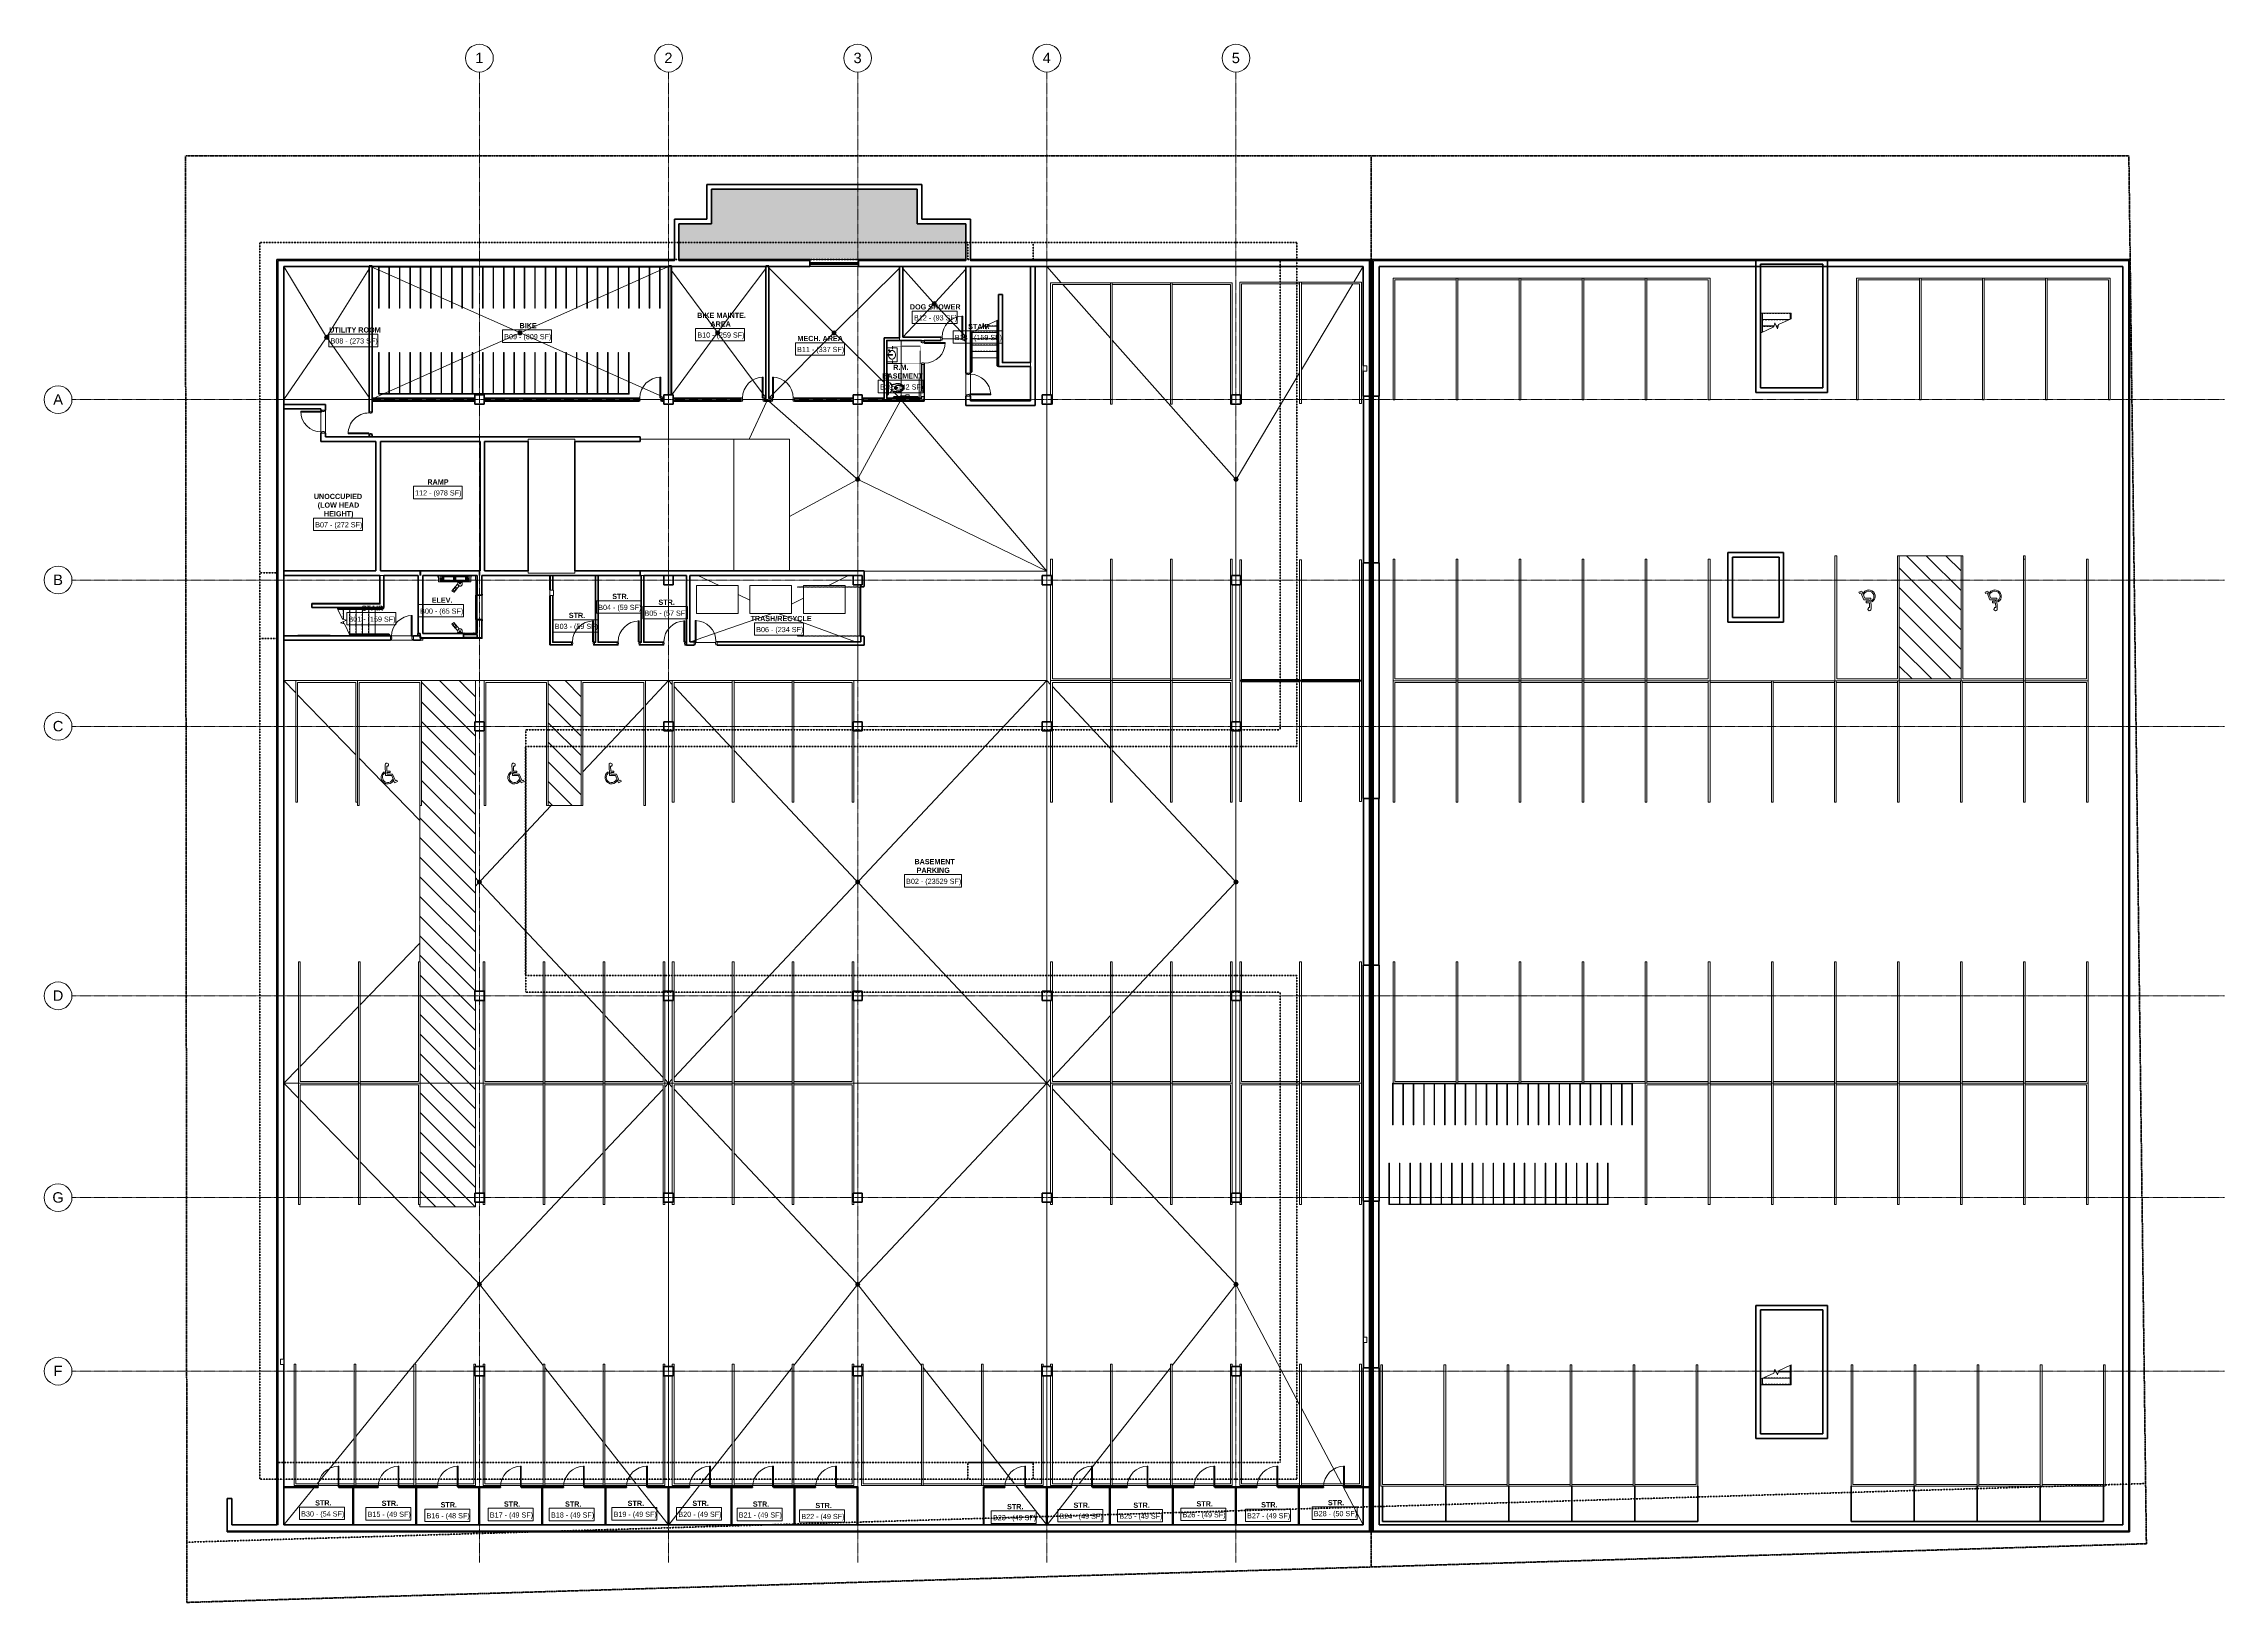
# Model space of a CAD drawing. Header units: inches. Extents: x -4235 to -464, y 9767 to 12463.
import ezdxf

# ---------------------------------------------------------------- set-up
doc = ezdxf.new("R2010")
doc.units = ezdxf.units.IN
doc.header["$MEASUREMENT"] = 0
for name, pattern in [('Dash', [0.25, 0.125, -0.125]), ('Dash 1_16_', [0.125, 0.0625, -0.0625]), ('Double Dash 3_8_', [1, 0.375, -0.125, 0.125, -0.125, 0.125, -0.125]), ('Grid Line 1_2_', [0.875, 0.5, -0.125, 0.125, -0.125]), ('Hidden', [0.28125, 0.1875, -0.09375]), ('Overhead 1_16_', [0.101562, 0.0625, -0.039062])]:
    doc.linetypes.add(name, pattern=pattern)
for name, color, linetype, lineweight in [('0-1', 7, 'Continuous', 5), ('0-2', 213, 'Continuous', 20), ('0-3', 90, 'Continuous', 20), ('0-4', 7, 'Continuous', 9), ('A-AREA-1', 133, 'Continuous', 70), ('A-AREA-IDEN', 2, 'Continuous', 9), ('A-DETL-MEDM-1', 213, 'Continuous', 20), ('A-DETL-MEDM-2', 90, 'Continuous', 20), ('A-DOOR-1', 90, 'Continuous', 20), ('A-DOOR-2', 7, 'Continuous', 9), ('A-DOOR-FRAM-1', 90, 'Continuous', 20), ('A-DOOR-HDLN-1', 170, 'Dash', 13), ('A-FLOR-1', 9, 'Continuous', 9), ('A-FLOR-2', 7, 'Continuous', 9), ('A-FLOR-3', 250, 'Continuous', 50), ('A-FLOR-4', 192, 'Continuous', 9), ('A-FLOR-5', 254, 'Continuous', 13), ('A-FLOR-HRAL-1', 7, 'Continuous', 9), ('A-FLOR-MCUT-1', 50, 'Continuous', 13), ('A-FLOR-PATT-1', 10, 'Continuous', 9), ('A-FLOR-PATT-2', 9, 'Continuous', 9), ('A-GENM-1', 9, 'Continuous', 9), ('A-GENM-2', 7, 'Continuous', 9), ('A-GENM-3', 250, 'Continuous', 50), ('A-GLAZ-CWMG', 51, 'Continuous', 9), ('A-GLAZ-CWMG-1', 51, 'Continuous', 50), ('A-WALL', 113, 'Continuous', 13), ('A-WALL-1', 253, 'Continuous', 50), ('A-WALL-2', 53, 'Continuous', 13), ('A-WALL-3', 50, 'Continuous', 13), ('A-WALL-4', 250, 'Continuous', 50), ('A-WALL-5', 7, 'Continuous', 9), ('C-BLDG-PADS-1', 7, 'Continuous', 9), ('C-PROP-LINE', 91, 'Double Dash 3_8_', 50), ('C-PROP-LINE-1', 91, 'Dash 1_16_', 50), ('E-FIRE', 2, 'Continuous', 9), ('E-FIRE-1', 7, 'Continuous', 9), ('G-IMPT-1', 7, 'Continuous', 9), ('I-WALL-1', 250, 'Continuous', 50), ('P-SANR-FIXT', 6, 'Continuous', 9), ('P-SANR-FIXT-1', 7, 'Hidden', 9), ('P-SANR-FIXT-2', 7, 'Continuous', 9), ('Q-SPCQ-1', 7, 'Continuous', 9), ('S-COLS', 52, 'Continuous', 9), ('S-COLS-1', 52, 'Continuous', 50), ('S-FNDN-1', 253, 'Continuous', 50), ('S-FNDN-2', 250, 'Continuous', 50), ('S-FNDN-3', 7, 'Continuous', 9), ('S-FNDN-4', 32, 'Continuous', 50), ('S-FNDN-5', 32, 'Continuous', 9), ('S-GRID-1', 1, 'Grid Line 1_2_', 9), ('S-GRID-IDEN', 1, 'Continuous', 9), ('S-STRS-1', 9, 'Continuous', 9), ('S-STRS-2', 9, 'Overhead 1_16_', 9), ('S-STRS-3', 7, 'Continuous', 9), ('S-STRS-4', 7, 'Overhead 1_16_', 9), ('S-STRS-MBND-1', 9, 'Continuous', 9), ('S-STRS-MBND-2', 7, 'Continuous', 9)]:
    doc.layers.add(name, color=color, linetype=linetype, lineweight=lineweight)
doc.styles.add('Arial', font='arial.ttf', dxfattribs={"height": 18})
doc.styles.add('Century Gothic', font='ufonts.com_century-gothic.ttf', dxfattribs={"height": 9})
doc.styles.add('Century Gothic_B', font='GOTHICB.TTF', dxfattribs={"height": 9})

# ---------------------------------------------------------------- blocks, each defined once
blk = doc.blocks.new('Parking_Stall_Multiple - STANDARD-1654123-BACKGROUND - BASEMENT')
at = {"layer": 'A-GENM-1'}
for p, q in [((210, 0), (0, 0)), ((0, 0), (0, -112)), ((210, -3), (210, 0)), ((3, -109), (3, -3)), ((3, -3), (210, -3)), ((210, -109), (0, -109)), ((0, -109), (0, -221)), ((0, -112), (210, -112)), ((210, -109), (3, -109)), ((3, -218), (3, -112)), ((3, -112), (210, -112)), ((210, -112), (210, -109)), ((210, -112), (210, -109)), ((210, -218), (0, -218)), ((0, -218), (0, -330)), ((0, -221), (210, -221)), ((210, -218), (3, -218)), ((3, -327), (3, -221)), ((3, -221), (210, -221)), ((210, -221), (210, -218)), ((210, -221), (210, -218)), ((210, -327), (0, -327)), ((0, -327), (0, -439)), ((0, -330), (210, -330)), ((210, -327), (3, -327)), ((3, -436), (3, -330)), ((3, -330), (210, -330)), ((210, -330), (210, -327)), ((210, -330), (210, -327)), ((0, -439), (210, -439)), ((210, -436), (3, -436)), ((210, -439), (210, -436))]:
    blk.add_line(p, q, dxfattribs=at)
blk = doc.blocks.new('Parking_Stall_Multiple - STANDARD-1679800-BACKGROUND - BASEMENT')
at = {"layer": 'A-GENM-1'}
for p, q in [((210, 548), (0, 548)), ((0, 548), (0, 436)), ((3, 439), (3, 545)), ((3, 545), (210, 545)), ((210, 545), (210, 548)), ((210, 439), (0, 439)), ((0, 439), (0, 327)), ((0, 436), (210, 436)), ((210, 439), (3, 439)), ((3, 330), (3, 436)), ((3, 436), (210, 436)), ((210, 436), (210, 439)), ((210, 436), (210, 439)), ((210, 330), (0, 330)), ((0, 330), (0, 218)), ((0, 327), (210, 327)), ((210, 330), (3, 330)), ((3, 221), (3, 327)), ((3, 327), (210, 327)), ((210, 327), (210, 330)), ((210, 327), (210, 330)), ((210, 221), (0, 221)), ((0, 221), (0, 109)), ((0, 218), (210, 218)), ((210, 221), (3, 221)), ((3, 112), (3, 218)), ((3, 218), (210, 218)), ((210, 218), (210, 221)), ((210, 218), (210, 221)), ((210, 112), (0, 112)), ((0, 112), (0, 0)), ((0, 109), (210, 109)), ((210, 112), (3, 112)), ((3, 3), (3, 109)), ((3, 109), (210, 109)), ((210, 109), (210, 112)), ((210, 109), (210, 112)), ((210, 3), (3, 3)), ((210, 0), (210, 3)), ((0, 0), (210, 0))]:
    blk.add_line(p, q, dxfattribs=at)
blk = doc.blocks.new('Parking_Stall_Multiple - STANDARD-1654394-BACKGROUND - BASEMENT')
at = {"layer": 'A-GENM-1'}
for p, q in [((210, 439), (0, 439)), ((0, 439), (0, 327)), ((3, 330), (3, 436)), ((3, 436), (210, 436)), ((210, 436), (210, 439)), ((210, 330), (0, 330)), ((0, 330), (0, 218)), ((0, 327), (210, 327)), ((210, 330), (3, 330)), ((3, 221), (3, 327)), ((3, 327), (210, 327)), ((210, 327), (210, 330)), ((210, 327), (210, 330)), ((210, 221), (0, 221)), ((0, 221), (0, 109)), ((0, 218), (210, 218)), ((210, 221), (3, 221)), ((3, 112), (3, 218)), ((3, 218), (210, 218)), ((210, 218), (210, 221)), ((210, 218), (210, 221)), ((210, 112), (0, 112)), ((0, 112), (0, 0)), ((0, 109), (210, 109)), ((210, 112), (3, 112)), ((3, 3), (3, 109)), ((3, 109), (210, 109)), ((210, 109), (210, 112)), ((210, 109), (210, 112)), ((210, 3), (3, 3)), ((210, 0), (210, 3)), ((0, 0), (210, 0))]:
    blk.add_line(p, q, dxfattribs=at)
blk = doc.blocks.new('Parking_Stall_Multiple - BIKE-1683041-BACKGROUND - BASEMENT')
at = {"layer": 'A-GENM-1'}
for p, q in [((72, 379), (0, 379)), ((0, 379), (0, 360)), ((1, 361), (1, 378)), ((1, 378), (72, 378)), ((72, 378), (72, 379)), ((72, 361), (0, 361)), ((0, 361), (0, 342)), ((0, 360), (72, 360)), ((72, 343), (0, 343)), ((0, 343), (0, 324)), ((0, 342), (72, 342)), ((72, 361), (1, 361)), ((1, 343), (1, 360)), ((1, 360), (72, 360)), ((72, 343), (1, 343)), ((1, 325), (1, 342)), ((1, 342), (72, 342)), ((72, 360), (72, 361)), ((72, 360), (72, 361)), ((72, 342), (72, 343)), ((72, 342), (72, 343)), ((72, 325), (0, 325)), ((0, 325), (0, 306)), ((0, 324), (72, 324)), ((72, 307), (0, 307)), ((0, 307), (0, 288)), ((0, 306), (72, 306)), ((72, 325), (1, 325)), ((1, 307), (1, 324)), ((1, 324), (72, 324)), ((72, 307), (1, 307)), ((1, 289), (1, 306)), ((1, 306), (72, 306)), ((72, 324), (72, 325)), ((72, 324), (72, 325)), ((72, 306), (72, 307)), ((72, 306), (72, 307)), ((72, 289), (0, 289)), ((0, 289), (0, 270)), ((0, 288), (72, 288)), ((72, 271), (0, 271)), ((0, 271), (0, 252)), ((0, 270), (72, 270)), ((72, 289), (1, 289)), ((1, 271), (1, 288)), ((1, 288), (72, 288)), ((72, 271), (1, 271)), ((1, 253), (1, 270)), ((1, 270), (72, 270)), ((72, 288), (72, 289)), ((72, 288), (72, 289)), ((72, 270), (72, 271)), ((72, 270), (72, 271)), ((72, 253), (0, 253)), ((0, 253), (0, 234)), ((0, 252), (72, 252)), ((72, 235), (0, 235)), ((0, 235), (0, 216)), ((0, 234), (72, 234)), ((72, 253), (1, 253)), ((1, 235), (1, 252)), ((1, 252), (72, 252)), ((72, 235), (1, 235)), ((1, 217), (1, 234)), ((1, 234), (72, 234)), ((72, 252), (72, 253)), ((72, 252), (72, 253)), ((72, 234), (72, 235)), ((72, 234), (72, 235)), ((72, 217), (0, 217)), ((0, 217), (0, 198)), ((0, 216), (72, 216)), ((72, 199), (0, 199)), ((0, 199), (0, 180)), ((0, 198), (72, 198)), ((72, 217), (1, 217)), ((1, 199), (1, 216)), ((1, 216), (72, 216)), ((72, 199), (1, 199)), ((1, 181), (1, 198)), ((1, 198), (72, 198)), ((72, 216), (72, 217)), ((72, 216), (72, 217)), ((72, 198), (72, 199)), ((72, 198), (72, 199)), ((72, 181), (0, 181)), ((0, 181), (0, 162)), ((0, 180), (72, 180)), ((72, 163), (0, 163)), ((0, 163), (0, 144)), ((0, 162), (72, 162)), ((72, 181), (1, 181)), ((1, 163), (1, 180)), ((1, 180), (72, 180)), ((72, 163), (1, 163)), ((1, 145), (1, 162)), ((1, 162), (72, 162)), ((72, 180), (72, 181)), ((72, 180), (72, 181)), ((72, 162), (72, 163)), ((72, 162), (72, 163)), ((72, 145), (0, 145)), ((0, 145), (0, 126)), ((0, 144), (72, 144)), ((72, 127), (0, 127)), ((0, 127), (0, 108)), ((0, 126), (72, 126)), ((72, 145), (1, 145)), ((1, 127), (1, 144)), ((1, 144), (72, 144)), ((72, 127), (1, 127)), ((1, 109), (1, 126)), ((1, 126), (72, 126)), ((72, 144), (72, 145)), ((72, 144), (72, 145)), ((72, 126), (72, 127)), ((72, 126), (72, 127)), ((72, 109), (0, 109)), ((0, 109), (0, 90)), ((0, 108), (72, 108)), ((72, 91), (0, 91)), ((0, 91), (0, 72)), ((0, 90), (72, 90)), ((72, 109), (1, 109)), ((1, 91), (1, 108)), ((1, 108), (72, 108)), ((72, 91), (1, 91)), ((1, 73), (1, 90)), ((1, 90), (72, 90)), ((72, 108), (72, 109)), ((72, 108), (72, 109)), ((72, 90), (72, 91)), ((72, 90), (72, 91)), ((72, 73), (0, 73)), ((0, 73), (0, 54)), ((0, 72), (72, 72)), ((72, 55), (0, 55)), ((0, 55), (0, 36)), ((0, 54), (72, 54)), ((72, 73), (1, 73)), ((1, 55), (1, 72)), ((1, 72), (72, 72)), ((72, 55), (1, 55)), ((1, 37), (1, 54)), ((1, 54), (72, 54)), ((72, 72), (72, 73)), ((72, 72), (72, 73)), ((72, 54), (72, 55)), ((72, 54), (72, 55)), ((72, 37), (0, 37)), ((0, 37), (0, 18)), ((0, 36), (72, 36)), ((72, 19), (0, 19)), ((0, 19), (0, 0)), ((0, 18), (72, 18)), ((72, 37), (1, 37)), ((1, 19), (1, 36)), ((1, 36), (72, 36)), ((72, 19), (1, 19)), ((1, 1), (1, 18)), ((1, 18), (72, 18)), ((72, 1), (1, 1)), ((72, 36), (72, 37)), ((72, 36), (72, 37)), ((72, 18), (72, 19)), ((72, 18), (72, 19)), ((72, 0), (72, 1)), ((0, 0), (72, 0))]:
    blk.add_line(p, q, dxfattribs=at)
blk = doc.blocks.new('Parking_Stall_Multiple - STANDARD-1626801-BACKGROUND - BASEMENT')
at = {"layer": 'A-GENM-1'}
for p, q in [((210, 0), (0, 0)), ((0, 0), (0, -112)), ((210, -3), (210, 0)), ((3, -109), (3, -3)), ((3, -3), (210, -3)), ((210, -109), (0, -109)), ((0, -109), (0, -221)), ((0, -112), (210, -112)), ((210, -109), (3, -109)), ((3, -218), (3, -112)), ((3, -112), (210, -112)), ((210, -112), (210, -109)), ((210, -112), (210, -109)), ((210, -218), (0, -218)), ((0, -218), (0, -330)), ((0, -221), (210, -221)), ((210, -218), (3, -218)), ((3, -327), (3, -221)), ((3, -221), (210, -221)), ((210, -221), (210, -218)), ((210, -221), (210, -218)), ((210, -327), (0, -327)), ((0, -327), (0, -439)), ((0, -330), (210, -330)), ((210, -327), (3, -327)), ((3, -436), (3, -330)), ((3, -330), (210, -330)), ((210, -330), (210, -327)), ((210, -330), (210, -327)), ((210, -436), (0, -436)), ((0, -436), (0, -548)), ((0, -439), (210, -439)), ((210, -436), (3, -436)), ((3, -545), (3, -439)), ((3, -439), (210, -439)), ((210, -439), (210, -436)), ((210, -439), (210, -436)), ((0, -548), (210, -548)), ((210, -545), (3, -545)), ((210, -548), (210, -545))]:
    blk.add_line(p, q, dxfattribs=at)
blk = doc.blocks.new('Parking_Stall_Multiple - STANDARD-1680280-BACKGROUND - BASEMENT')
at = {"layer": 'A-GENM-1'}
for p, q in [((210, 112), (0, 112)), ((0, 112), (0, 0)), ((3, 3), (3, 109)), ((3, 109), (210, 109)), ((210, 109), (210, 112)), ((210, 3), (3, 3)), ((210, 0), (210, 3)), ((0, 0), (210, 0))]:
    blk.add_line(p, q, dxfattribs=at)
blk = doc.blocks.new('Parking_Stall_Multiple - BIKE-1682247-BACKGROUND - BASEMENT')
at = {"layer": 'A-GENM-1'}
for p, q in [((72, 0), (0, 0)), ((0, 0), (0, -19)), ((72, -1), (72, 0)), ((72, -18), (0, -18)), ((0, -18), (0, -37)), ((0, -19), (72, -19)), ((72, -36), (0, -36)), ((0, -36), (0, -55)), ((0, -37), (72, -37)), ((1, -18), (1, -1)), ((1, -1), (72, -1)), ((72, -18), (1, -18)), ((1, -36), (1, -19)), ((1, -19), (72, -19)), ((72, -36), (1, -36)), ((1, -54), (1, -37)), ((1, -37), (72, -37)), ((72, -19), (72, -18)), ((72, -19), (72, -18)), ((72, -37), (72, -36)), ((72, -37), (72, -36)), ((72, -54), (0, -54)), ((0, -54), (0, -73)), ((0, -55), (72, -55)), ((72, -72), (0, -72)), ((0, -72), (0, -91)), ((0, -73), (72, -73)), ((72, -54), (1, -54)), ((1, -72), (1, -55)), ((1, -55), (72, -55)), ((72, -72), (1, -72)), ((1, -90), (1, -73)), ((1, -73), (72, -73)), ((72, -55), (72, -54)), ((72, -55), (72, -54)), ((72, -73), (72, -72)), ((72, -73), (72, -72)), ((72, -90), (0, -90)), ((0, -90), (0, -109)), ((0, -91), (72, -91)), ((72, -108), (0, -108)), ((0, -108), (0, -127)), ((0, -109), (72, -109)), ((72, -90), (1, -90)), ((1, -108), (1, -91)), ((1, -91), (72, -91)), ((72, -108), (1, -108)), ((1, -126), (1, -109)), ((1, -109), (72, -109)), ((72, -91), (72, -90)), ((72, -91), (72, -90)), ((72, -109), (72, -108)), ((72, -109), (72, -108)), ((72, -126), (0, -126)), ((0, -126), (0, -145)), ((0, -127), (72, -127)), ((72, -144), (0, -144)), ((0, -144), (0, -163)), ((0, -145), (72, -145)), ((72, -126), (1, -126)), ((1, -144), (1, -127)), ((1, -127), (72, -127)), ((72, -144), (1, -144)), ((1, -162), (1, -145)), ((1, -145), (72, -145)), ((72, -127), (72, -126)), ((72, -127), (72, -126)), ((72, -145), (72, -144)), ((72, -145), (72, -144)), ((72, -162), (0, -162)), ((0, -162), (0, -181)), ((0, -163), (72, -163)), ((72, -180), (0, -180)), ((0, -180), (0, -199)), ((0, -181), (72, -181)), ((72, -162), (1, -162)), ((1, -180), (1, -163)), ((1, -163), (72, -163)), ((72, -180), (1, -180)), ((1, -198), (1, -181)), ((1, -181), (72, -181)), ((72, -163), (72, -162)), ((72, -163), (72, -162)), ((72, -181), (72, -180)), ((72, -181), (72, -180)), ((72, -198), (0, -198)), ((0, -198), (0, -217)), ((0, -199), (72, -199)), ((72, -216), (0, -216)), ((0, -216), (0, -235)), ((0, -217), (72, -217)), ((72, -198), (1, -198)), ((1, -216), (1, -199)), ((1, -199), (72, -199)), ((72, -216), (1, -216)), ((1, -234), (1, -217)), ((1, -217), (72, -217)), ((72, -199), (72, -198)), ((72, -199), (72, -198)), ((72, -217), (72, -216)), ((72, -217), (72, -216)), ((72, -234), (0, -234)), ((0, -234), (0, -253)), ((0, -235), (72, -235)), ((72, -252), (0, -252)), ((0, -252), (0, -271)), ((0, -253), (72, -253)), ((72, -234), (1, -234)), ((1, -252), (1, -235)), ((1, -235), (72, -235)), ((72, -252), (1, -252)), ((1, -270), (1, -253)), ((1, -253), (72, -253)), ((72, -235), (72, -234)), ((72, -235), (72, -234)), ((72, -253), (72, -252)), ((72, -253), (72, -252)), ((72, -270), (0, -270)), ((0, -270), (0, -289)), ((0, -271), (72, -271)), ((72, -288), (0, -288)), ((0, -288), (0, -307)), ((0, -289), (72, -289)), ((72, -270), (1, -270)), ((1, -288), (1, -271)), ((1, -271), (72, -271)), ((72, -288), (1, -288)), ((1, -306), (1, -289)), ((1, -289), (72, -289)), ((72, -271), (72, -270)), ((72, -271), (72, -270)), ((72, -289), (72, -288)), ((72, -289), (72, -288)), ((72, -306), (0, -306)), ((0, -306), (0, -325)), ((0, -307), (72, -307)), ((72, -324), (0, -324)), ((0, -324), (0, -343)), ((0, -325), (72, -325)), ((72, -306), (1, -306)), ((1, -324), (1, -307)), ((1, -307), (72, -307)), ((72, -324), (1, -324)), ((1, -342), (1, -325)), ((1, -325), (72, -325)), ((72, -307), (72, -306)), ((72, -307), (72, -306)), ((72, -325), (72, -324)), ((72, -325), (72, -324)), ((72, -342), (0, -342)), ((0, -342), (0, -361)), ((0, -343), (72, -343)), ((72, -360), (0, -360)), ((0, -360), (0, -379)), ((0, -361), (72, -361)), ((72, -342), (1, -342)), ((1, -360), (1, -343)), ((1, -343), (72, -343)), ((72, -360), (1, -360)), ((1, -378), (1, -361)), ((1, -361), (72, -361)), ((72, -343), (72, -342)), ((72, -343), (72, -342)), ((72, -361), (72, -360)), ((72, -361), (72, -360)), ((72, -378), (0, -378)), ((0, -378), (0, -397)), ((0, -379), (72, -379)), ((72, -396), (0, -396)), ((0, -396), (0, -415)), ((0, -397), (72, -397)), ((72, -378), (1, -378)), ((1, -396), (1, -379)), ((1, -379), (72, -379)), ((72, -396), (1, -396)), ((1, -414), (1, -397)), ((1, -397), (72, -397)), ((72, -414), (1, -414)), ((72, -379), (72, -378)), ((72, -379), (72, -378)), ((72, -397), (72, -396)), ((72, -397), (72, -396)), ((72, -415), (72, -414)), ((0, -415), (72, -415))]:
    blk.add_line(p, q, dxfattribs=at)
blk = doc.blocks.new('Parking_Stall_Multiple - STANDARD-1681962-BACKGROUND - BASEMENT')
at = {"layer": 'A-GENM-1'}
for p, q in [((210, 766), (0, 766)), ((0, 766), (0, 654)), ((3, 657), (3, 763)), ((3, 763), (210, 763)), ((210, 763), (210, 766)), ((210, 657), (0, 657)), ((0, 657), (0, 545)), ((0, 654), (210, 654)), ((210, 657), (3, 657)), ((3, 548), (3, 654)), ((3, 654), (210, 654)), ((210, 654), (210, 657)), ((210, 654), (210, 657)), ((210, 548), (0, 548)), ((0, 548), (0, 436)), ((0, 545), (210, 545)), ((210, 548), (3, 548)), ((3, 439), (3, 545)), ((3, 545), (210, 545)), ((210, 545), (210, 548)), ((210, 545), (210, 548)), ((210, 439), (0, 439)), ((0, 439), (0, 327)), ((0, 436), (210, 436)), ((210, 439), (3, 439)), ((3, 330), (3, 436)), ((3, 436), (210, 436)), ((210, 436), (210, 439)), ((210, 436), (210, 439)), ((210, 330), (0, 330)), ((0, 330), (0, 218)), ((0, 327), (210, 327)), ((210, 330), (3, 330)), ((3, 221), (3, 327)), ((3, 327), (210, 327)), ((210, 327), (210, 330)), ((210, 327), (210, 330)), ((210, 221), (0, 221)), ((0, 221), (0, 109)), ((0, 218), (210, 218)), ((210, 221), (3, 221)), ((3, 112), (3, 218)), ((3, 218), (210, 218)), ((210, 218), (210, 221)), ((210, 218), (210, 221)), ((210, 112), (0, 112)), ((0, 112), (0, 0)), ((0, 109), (210, 109)), ((210, 112), (3, 112)), ((3, 3), (3, 109)), ((3, 109), (210, 109)), ((210, 109), (210, 112)), ((210, 109), (210, 112)), ((210, 3), (3, 3)), ((210, 0), (210, 3)), ((0, 0), (210, 0))]:
    blk.add_line(p, q, dxfattribs=at)
blk = doc.blocks.new('Parking_Stall_Multiple - STANDARD-1679026-BACKGROUND - BASEMENT')
at = {"layer": 'A-GENM-1'}
for p, q in [((210, 0), (0, 0)), ((0, 0), (0, -112)), ((210, -3), (210, 0)), ((3, -109), (3, -3)), ((3, -3), (210, -3)), ((210, -109), (0, -109)), ((0, -109), (0, -221)), ((0, -112), (210, -112)), ((210, -109), (3, -109)), ((3, -218), (3, -112)), ((3, -112), (210, -112)), ((210, -112), (210, -109)), ((210, -112), (210, -109)), ((210, -218), (0, -218)), ((0, -218), (0, -330)), ((0, -221), (210, -221)), ((210, -218), (3, -218)), ((3, -327), (3, -221)), ((3, -221), (210, -221)), ((210, -221), (210, -218)), ((210, -221), (210, -218)), ((210, -327), (0, -327)), ((0, -327), (0, -439)), ((0, -330), (210, -330)), ((210, -327), (3, -327)), ((3, -436), (3, -330)), ((3, -330), (210, -330)), ((210, -330), (210, -327)), ((210, -330), (210, -327)), ((210, -436), (0, -436)), ((0, -436), (0, -548)), ((0, -439), (210, -439)), ((210, -436), (3, -436)), ((3, -545), (3, -439)), ((3, -439), (210, -439)), ((210, -439), (210, -436)), ((210, -439), (210, -436)), ((210, -545), (0, -545)), ((0, -545), (0, -657)), ((0, -548), (210, -548)), ((210, -545), (3, -545)), ((3, -654), (3, -548)), ((3, -548), (210, -548)), ((210, -548), (210, -545)), ((210, -548), (210, -545)), ((210, -654), (0, -654)), ((0, -654), (0, -766)), ((0, -657), (210, -657)), ((210, -654), (3, -654)), ((3, -763), (3, -657)), ((3, -657), (210, -657)), ((210, -657), (210, -654)), ((210, -657), (210, -654)), ((210, -763), (0, -763)), ((0, -763), (0, -875)), ((0, -766), (210, -766)), ((210, -763), (3, -763)), ((3, -872), (3, -766)), ((3, -766), (210, -766)), ((210, -766), (210, -763)), ((210, -766), (210, -763)), ((210, -872), (0, -872)), ((0, -872), (0, -984)), ((0, -875), (210, -875)), ((210, -872), (3, -872)), ((3, -981), (3, -875)), ((3, -875), (210, -875)), ((210, -875), (210, -872)), ((210, -875), (210, -872)), ((210, -981), (0, -981)), ((0, -981), (0, -1093)), ((0, -984), (210, -984)), ((210, -981), (3, -981)), ((3, -1090), (3, -984)), ((3, -984), (210, -984)), ((210, -984), (210, -981)), ((210, -984), (210, -981)), ((210, -1090), (0, -1090)), ((0, -1090), (0, -1202)), ((0, -1093), (210, -1093)), ((210, -1090), (3, -1090)), ((3, -1199), (3, -1093)), ((3, -1093), (210, -1093)), ((210, -1093), (210, -1090)), ((210, -1093), (210, -1090)), ((0, -1202), (210, -1202)), ((210, -1199), (3, -1199)), ((210, -1202), (210, -1199))]:
    blk.add_line(p, q, dxfattribs=at)
blk = doc.blocks.new('Parking_Stall_Multiple - STANDARD-1679261-BACKGROUND - BASEMENT')
at = {"layer": 'A-GENM-1'}
for p, q in [((210, 1202), (0, 1202)), ((0, 1202), (0, 1090)), ((3, 1093), (3, 1199)), ((3, 1199), (210, 1199)), ((210, 1199), (210, 1202)), ((210, 1093), (0, 1093)), ((0, 1093), (0, 981)), ((0, 1090), (210, 1090)), ((210, 1093), (3, 1093)), ((3, 984), (3, 1090)), ((3, 1090), (210, 1090)), ((210, 1090), (210, 1093)), ((210, 1090), (210, 1093)), ((210, 984), (0, 984)), ((0, 984), (0, 872)), ((0, 981), (210, 981)), ((210, 984), (3, 984)), ((3, 875), (3, 981)), ((3, 981), (210, 981)), ((210, 981), (210, 984)), ((210, 981), (210, 984)), ((210, 875), (0, 875)), ((0, 875), (0, 763)), ((0, 872), (210, 872)), ((210, 875), (3, 875)), ((3, 766), (3, 872)), ((3, 872), (210, 872)), ((210, 872), (210, 875)), ((210, 872), (210, 875)), ((210, 766), (0, 766)), ((0, 766), (0, 654)), ((0, 763), (210, 763)), ((210, 766), (3, 766)), ((3, 657), (3, 763)), ((3, 763), (210, 763)), ((210, 763), (210, 766)), ((210, 763), (210, 766)), ((210, 657), (0, 657)), ((0, 657), (0, 545)), ((0, 654), (210, 654)), ((210, 657), (3, 657)), ((3, 548), (3, 654)), ((3, 654), (210, 654)), ((210, 654), (210, 657)), ((210, 654), (210, 657)), ((210, 548), (0, 548)), ((0, 548), (0, 436)), ((0, 545), (210, 545)), ((210, 548), (3, 548)), ((3, 439), (3, 545)), ((3, 545), (210, 545)), ((210, 545), (210, 548)), ((210, 545), (210, 548)), ((210, 439), (0, 439)), ((0, 439), (0, 327)), ((0, 436), (210, 436)), ((210, 439), (3, 439)), ((3, 330), (3, 436)), ((3, 436), (210, 436)), ((210, 436), (210, 439)), ((210, 436), (210, 439)), ((210, 330), (0, 330)), ((0, 330), (0, 218)), ((0, 327), (210, 327)), ((210, 330), (3, 330)), ((3, 221), (3, 327)), ((3, 327), (210, 327)), ((210, 327), (210, 330)), ((210, 327), (210, 330)), ((210, 221), (0, 221)), ((0, 221), (0, 109)), ((0, 218), (210, 218)), ((210, 221), (3, 221)), ((3, 112), (3, 218)), ((3, 218), (210, 218)), ((210, 218), (210, 221)), ((210, 218), (210, 221)), ((210, 112), (0, 112)), ((0, 112), (0, 0)), ((0, 109), (210, 109)), ((210, 112), (3, 112)), ((3, 3), (3, 109)), ((3, 109), (210, 109)), ((210, 109), (210, 112)), ((210, 109), (210, 112)), ((210, 3), (3, 3)), ((210, 0), (210, 3)), ((0, 0), (210, 0))]:
    blk.add_line(p, q, dxfattribs=at)
blk = doc.blocks.new('Parking_Stall_Multiple - STANDARD-1664591-BACKGROUND - BASEMENT')
at = {"layer": 'A-GENM-1'}
for p, q in [((210, 0), (0, 0)), ((0, 0), (0, -112)), ((210, -3), (210, 0)), ((3, -109), (3, -3)), ((3, -3), (210, -3)), ((210, -109), (0, -109)), ((0, -109), (0, -221)), ((0, -112), (210, -112)), ((210, -109), (3, -109)), ((3, -218), (3, -112)), ((3, -112), (210, -112)), ((210, -112), (210, -109)), ((210, -112), (210, -109)), ((210, -218), (0, -218)), ((0, -218), (0, -330)), ((0, -221), (210, -221)), ((210, -218), (3, -218)), ((3, -327), (3, -221)), ((3, -221), (210, -221)), ((210, -221), (210, -218)), ((210, -221), (210, -218)), ((210, -327), (0, -327)), ((0, -327), (0, -439)), ((0, -330), (210, -330)), ((210, -327), (3, -327)), ((3, -436), (3, -330)), ((3, -330), (210, -330)), ((210, -330), (210, -327)), ((210, -330), (210, -327)), ((210, -436), (0, -436)), ((0, -436), (0, -548)), ((0, -439), (210, -439)), ((210, -436), (3, -436)), ((3, -545), (3, -439)), ((3, -439), (210, -439)), ((210, -439), (210, -436)), ((210, -439), (210, -436)), ((0, -548), (210, -548)), ((210, -545), (3, -545)), ((210, -548), (210, -545))]:
    blk.add_line(p, q, dxfattribs=at)
blk = doc.blocks.new('Parking_Stall_Multiple - ADA-VAN-1680335-BACKGROUND - BASEMENT')
at = {"layer": 'A-GENM-1'}
for p, q in [((216, 0), (0, 0)), ((216, -3), (216, 0)), ((3, -108), (3, -3)), ((3, -3), (216, -3)), ((0, -111), (216, -111)), ((216, -108), (3, -108)), ((216, -111), (216, -108))]:
    blk.add_line(p, q, dxfattribs=at)
blk = doc.blocks.new('Parking_Stall_Multiple - ADA-1680354-BACKGROUND - BASEMENT')
at = {"layer": 'A-GENM-1'}
for p, q in [((216, 0), (0, 0)), ((0, 0), (0, -111)), ((216, -3), (216, 0)), ((3, -108), (3, -3)), ((3, -3), (216, -3)), ((0, -111), (216, -111)), ((216, -108), (3, -108)), ((216, -111), (216, -108))]:
    blk.add_line(p, q, dxfattribs=at)
blk = doc.blocks.new('CTR - 2nd Phase_rvt-1-BACKGROUND - BASEMENT')
at = {"layer": 'A-FLOR-PATT-1'}
h = blk.add_hatch(dxfattribs=at)
h.set_pattern_fill('FP_1', color=256, style=0, pattern_type=2)
h.set_pattern_definition([(315, (-3536.324, 10909.164), (16.97056, 16.97056), [])])
h.paths.add_polyline_path([(-919.7, 11364.1), (-919.7, 11577.1), (-1026.7, 11577.1), (-1026.7, 11364.1), (-949.5, 11364.1)], flags=0)
at = {"layer": 'A-AREA-1'}
for p, q in [((-1937.8, 12083.2), (-1941.3, 12083.2)), ((-1919.7, 9907.4), (-1919.7, 9968.1)), ((-1810.7, 9907.4), (-1810.7, 9968.1)), ((-1701.7, 9907.4), (-1701.7, 9968.1)), ((-1592.7, 9907.4), (-1592.7, 9968.1)), ((-1483.7, 9907.4), (-1483.7, 9968.1)), ((-1374.7, 9968.1), (-1374.7, 9907.4)), ((-1109.7, 9907.4), (-1109.7, 9968.1)), ((-1000.7, 9907.4), (-1000.7, 9968.1)), ((-891.7, 9907.4), (-891.7, 9968.1)), ((-782.7, 9907.4), (-782.7, 9968.1)), ((-673.7, 9968.1), (-673.7, 9907.4)), ((-1810.7, 9907.4), (-1919.7, 9907.4)), ((-1701.7, 9907.4), (-1810.7, 9907.4)), ((-1592.7, 9907.4), (-1701.7, 9907.4)), ((-1483.7, 9907.4), (-1592.7, 9907.4)), ((-1374.7, 9907.4), (-1483.7, 9907.4)), ((-1000.7, 9907.4), (-1109.7, 9907.4)), ((-891.7, 9907.4), (-1000.7, 9907.4)), ((-782.7, 9907.4), (-891.7, 9907.4)), ((-673.7, 9907.4), (-782.7, 9907.4))]:
    blk.add_line(p, q, dxfattribs=at)
at = {"layer": 'A-DETL-MEDM-1'}
for p, q in [((-1096.3, 11514.2), (-1091.5, 11516.2)), ((-1095.4, 11511.9), (-1096.3, 11514.2)), ((-1092.8, 11512.9), (-1095.4, 11511.9)), ((-1088, 11501.1), (-1092.8, 11512.9)), ((-1091.5, 11516.2), (-1086.3, 11503.6)), ((-1088.6, 11513.3), (-1087.6, 11510.8)), ((-1078.3, 11501.1), (-1088, 11501.1)), ((-1086.3, 11503.6), (-1075.9, 11503.6)), ((-1078.2, 11498.5), (-1078.3, 11501.1)), ((-1075.9, 11503.6), (-1075.2, 11485)), ((-1073.7, 11499.9), (-1073.5, 11497.5)), ((-878.3, 11514.2), (-873.5, 11516.2)), ((-877.4, 11511.9), (-878.3, 11514.2)), ((-874.8, 11512.9), (-877.4, 11511.9)), ((-870, 11501.1), (-874.8, 11512.9)), ((-873.5, 11516.2), (-868.3, 11503.6)), ((-870.6, 11513.3), (-869.6, 11510.8)), ((-860.3, 11501.1), (-870, 11501.1)), ((-868.3, 11503.6), (-857.9, 11503.6)), ((-860.2, 11498.5), (-860.3, 11501.1)), ((-857.9, 11503.6), (-857.2, 11485)), ((-855.7, 11499.9), (-855.5, 11497.5)), ((-1083.5, 11496), (-1083.5, 11498.5)), ((-1083.5, 11498.5), (-1078.2, 11498.5)), ((-1078.1, 11496), (-1083.5, 11496)), ((-1077.8, 11487.8), (-1078.1, 11496)), ((-865.5, 11496), (-865.5, 11498.5)), ((-865.5, 11498.5), (-860.2, 11498.5)), ((-860.1, 11496), (-865.5, 11496)), ((-859.8, 11487.8), (-860.1, 11496))]:
    blk.add_line(p, q, dxfattribs=at)
for centre, radius, start, end in [((-1079.4, 11506.9), 11.2, 301.7672, 145.4553), ((-1079.4, 11506.9), 9.06, 309.2933, 154.8736), ((-861.4, 11506.9), 11.2, 301.7672, 145.4553), ((-861.4, 11506.9), 9.06, 309.2933, 154.8736), ((-1078, 11485), 2.82, 85.2221, 6.5331), ((-860, 11485), 2.82, 85.2221, 6.5331)]:
    blk.add_arc(centre, radius, start, end, dxfattribs=at)
at = {"layer": 'A-FLOR-1'}
for p, q in [((-1925.8, 11853.2), (-1925.8, 11565.2)), ((-919.7, 11577.1), (-1026.7, 11577.1)), ((-1026.7, 11364.1), (-919.7, 11364.1)), ((-1925.8, 11157.2), (-1925.8, 10869.2)), ((-1925.8, 10461.2), (-1925.8, 10173.2))]:
    blk.add_line(p, q, dxfattribs=at)
at = {"layer": 'A-WALL-1'}
for p, q in [((-1150.7, 12089.7), (-1274.7, 12089.7)), ((-1274.7, 12089.7), (-1274.7, 12081.7)), ((-1274.7, 12081.7), (-1274.7, 11859.7)), ((-1266.7, 12081.7), (-1158.7, 12081.7)), ((-1266.7, 11867.7), (-1266.7, 12081.7)), ((-1158.7, 12081.7), (-1158.7, 11867.7)), ((-1150.7, 12081.7), (-1150.7, 12089.7)), ((-1150.7, 11867.7), (-1150.7, 12081.7)), ((-1274.7, 11859.7), (-1266.7, 11859.7)), ((-1158.7, 11867.7), (-1266.7, 11867.7)), ((-1266.7, 11859.7), (-1150.7, 11859.7)), ((-1150.7, 11859.7), (-1150.7, 11867.7)), ((-1226.7, 11582.6), (-1322.7, 11582.6)), ((-1322.7, 11582.6), (-1322.7, 11575)), ((-1322.7, 11575), (-1322.7, 11470.2)), ((-1315.1, 11575), (-1234.3, 11575)), ((-1315.1, 11470.2), (-1315.1, 11575)), ((-1234.3, 11575), (-1234.3, 11470.2)), ((-1226.7, 11575), (-1226.7, 11582.6)), ((-1226.7, 11462.6), (-1226.7, 11575)), ((-1322.7, 11470.2), (-1322.7, 11462.6)), ((-1322.7, 11462.6), (-1234.3, 11462.6)), ((-1234.3, 11470.2), (-1315.1, 11470.2)), ((-1234.3, 11462.6), (-1226.7, 11462.6)), ((-1274.7, 10281), (-1274.7, 10059)), ((-1266.7, 10281), (-1274.7, 10281)), ((-1150.7, 10281), (-1266.7, 10281)), ((-1266.7, 10059), (-1266.7, 10273)), ((-1266.7, 10273), (-1158.7, 10273)), ((-1158.7, 10273), (-1158.7, 10059)), ((-1150.7, 10273), (-1150.7, 10281)), ((-1150.7, 10059), (-1150.7, 10273)), ((-1274.7, 10059), (-1274.7, 10051)), ((-1274.7, 10051), (-1150.7, 10051)), ((-1158.7, 10059), (-1266.7, 10059)), ((-1150.7, 10051), (-1150.7, 10059))]:
    blk.add_line(p, q, dxfattribs=at)
at = {"layer": 'A-WALL-2'}
for p, q in [((-630.3, 12087.2), (-1935.8, 12087.2)), ((-1935.8, 12077.2), (-1935.8, 12087.2)), ((-1935.8, 12077.2), (-1935.8, 11853.2)), ((-630.3, 12087.2), (-630.3, 12077.2)), ((-630.3, 9891.2), (-630.3, 12077.2)), ((-1935.8, 11853.2), (-1935.8, 11565.2)), ((-1935.8, 11565.2), (-1935.8, 11157.2)), ((-1935.8, 11157.2), (-1935.8, 10869.2)), ((-1935.8, 10869.2), (-1935.8, 10461.2)), ((-1935.8, 10461.2), (-1935.8, 10173.2)), ((-1935.8, 10173.2), (-1935.8, 9901.2)), ((-1935.8, 9891.2), (-1935.8, 9901.2)), ((-1935.8, 9891.2), (-640.3, 9891.2)), ((-630.3, 9891.2), (-640.3, 9891.2))]:
    blk.add_line(p, q, dxfattribs=at)
at = {"layer": 'S-FNDN-1'}
for p, q in [((-628.3, 12089.2), (-1937.8, 12089.2)), ((-1937.8, 12089.2), (-1937.8, 12087.2)), ((-1937.8, 12087.2), (-1937.8, 12077.2)), ((-1937.8, 12077.2), (-1937.8, 11853.2)), ((-1925.8, 12077.2), (-640.3, 12077.2)), ((-1925.8, 11853.2), (-1925.8, 12077.2)), ((-640.3, 12077.2), (-640.3, 9901.2)), ((-628.3, 12087.2), (-628.3, 12089.2)), ((-628.3, 12077.2), (-628.3, 12087.2)), ((-628.3, 9889.2), (-628.3, 12077.2)), ((-1937.8, 11853.2), (-1925.8, 11853.2)), ((-1926.1, 11853.2), (-1937.8, 11853.2)), ((-1937.8, 11853.2), (-1937.8, 11565.2)), ((-1926.1, 11565.2), (-1926.1, 11853.2)), ((-1925.8, 11565.2), (-1937.8, 11565.2)), ((-1937.8, 11565.2), (-1937.8, 11157.2)), ((-1937.8, 11565.2), (-1926.1, 11565.2)), ((-1925.8, 11157.2), (-1925.8, 11565.2)), ((-1937.8, 11157.2), (-1925.8, 11157.2)), ((-1926.1, 11157.2), (-1937.8, 11157.2)), ((-1937.8, 11157.2), (-1937.8, 10869.2)), ((-1926.1, 10869.2), (-1926.1, 11157.2)), ((-1925.8, 10869.2), (-1937.8, 10869.2)), ((-1937.8, 10869.2), (-1937.8, 10461.2)), ((-1937.8, 10869.2), (-1926.1, 10869.2)), ((-1925.8, 10461.2), (-1925.8, 10869.2)), ((-1937.8, 10461.2), (-1925.8, 10461.2)), ((-1926.1, 10461.2), (-1937.8, 10461.2)), ((-1937.8, 10461.2), (-1937.8, 10173.2)), ((-1926.1, 10173.2), (-1926.1, 10461.2)), ((-1925.8, 10173.2), (-1937.8, 10173.2)), ((-1937.8, 10173.2), (-1937.8, 9901.2)), ((-1937.8, 10173.2), (-1926.1, 10173.2)), ((-1925.8, 9901.2), (-1925.8, 10173.2)), ((-1937.8, 9901.2), (-1937.8, 9891.2)), ((-1937.8, 9891.2), (-1937.8, 9889.2)), ((-1937.8, 9889.2), (-640.3, 9889.2)), ((-640.3, 9901.2), (-1925.8, 9901.2)), ((-640.3, 9889.2), (-630.3, 9889.2)), ((-630.3, 9889.2), (-628.3, 9889.2))]:
    blk.add_line(p, q, dxfattribs=at)
at = {"layer": 'S-STRS-1'}
for p, q in [((-1263.2, 11996.9), (-1265.2, 11996.9)), ((-1265.2, 11996.9), (-1265.2, 11962.8)), ((-1263.2, 11996.9), (-1263.2, 11985.9)), ((-1215.2, 11996.9), (-1263.2, 11996.9)), ((-1213.2, 11996.9), (-1215.2, 11996.9)), ((-1215.2, 11996.9), (-1215.2, 11986.1)), ((-1213.2, 11996.9), (-1213.2, 11987)), ((-1263.2, 11985.9), (-1263.2, 11974.9)), ((-1215.6, 11985.9), (-1263.2, 11985.9)), ((-1263.2, 11974.9), (-1263.2, 11963.9)), ((-1242.8, 11974.9), (-1263.2, 11974.9)), ((-1263.2, 11963.9), (-1263.2, 11963.7)), ((-1262.8, 11963.9), (-1263.2, 11963.9)), ((-1235.5, 11974.9), (-1239.2, 11974.9)), ((-1265.2, 10143.8), (-1265.2, 10153.7)), ((-1265.2, 10143.8), (-1263.2, 10143.8)), ((-1263.2, 10143.8), (-1263.2, 10154.6)), ((-1263.2, 10143.8), (-1215.2, 10143.8)), ((-1262.8, 10154.8), (-1215.2, 10154.8)), ((-1242.8, 10165.8), (-1239.2, 10165.8)), ((-1235.5, 10165.8), (-1215.2, 10165.8)), ((-1215.6, 10176.8), (-1215.2, 10176.8)), ((-1215.2, 10176.8), (-1215.2, 10177)), ((-1215.2, 10165.8), (-1215.2, 10176.8)), ((-1215.2, 10154.8), (-1215.2, 10165.8)), ((-1215.2, 10143.8), (-1215.2, 10154.8)), ((-1215.2, 10143.8), (-1213.2, 10143.8)), ((-1213.2, 10143.8), (-1213.2, 10177.9))]:
    blk.add_line(p, q, dxfattribs=at)
at = {"layer": 'S-STRS-2'}
for p, q in [((-1215.2, 11995.9), (-1263.2, 11995.9)), ((-1217.7, 11984.9), (-1263.2, 11984.9)), ((-1243, 11973.9), (-1263.2, 11973.9)), ((-1235.8, 11973.9), (-1238.7, 11973.9)), ((-1263.2, 10144.8), (-1215.2, 10144.8)), ((-1260.6, 10155.8), (-1215.2, 10155.8)), ((-1242.5, 10166.8), (-1239.6, 10166.8)), ((-1235.3, 10166.8), (-1215.2, 10166.8))]:
    blk.add_line(p, q, dxfattribs=at)
at = {"layer": 'S-STRS-MBND-1'}
for p, q in [((-1265.2, 11962.8), (-1243.2, 11973)), ((-1243.2, 11973), (-1241.5, 11980)), ((-1241.5, 11980), (-1236.8, 11969.8)), ((-1236.8, 11969.8), (-1235.1, 11976.8)), ((-1235.1, 11976.8), (-1213.2, 11987)), ((-1243.2, 10163.9), (-1265.2, 10153.7)), ((-1241.5, 10170.9), (-1243.2, 10163.9)), ((-1236.8, 10160.7), (-1241.5, 10170.9)), ((-1235.1, 10167.7), (-1236.8, 10160.7)), ((-1213.2, 10177.9), (-1235.1, 10167.7))]:
    blk.add_line(p, q, dxfattribs=at)
at = {"layer": '0-2'}
for name, p, rotation in [('Parking_Stall_Multiple - STANDARD-1626801-BACKGROUND - BASEMENT', (-1353.7, 12057.1), 270.0000000000018), ('Parking_Stall_Multiple - STANDARD-1654123-BACKGROUND - BASEMENT', (-661.7, 12057.1), 270.0000000000018), ('Parking_Stall_Multiple - ADA-VAN-1680335-BACKGROUND - BASEMENT', (-1137.7, 11361.1), 90.00000000000061), ('Parking_Stall_Multiple - ADA-1680354-BACKGROUND - BASEMENT', (-919.7, 11361.1), 90.00000000000061), ('Parking_Stall_Multiple - STANDARD-1679800-BACKGROUND - BASEMENT', (-1353.7, 11361.1), 89.99999999999815), ('Parking_Stall_Multiple - STANDARD-1680280-BACKGROUND - BASEMENT', (-699.7, 11361.1), 89.99999999999815), ('Parking_Stall_Multiple - STANDARD-1679261-BACKGROUND - BASEMENT', (-1901.7, 11361.1), 269.9999999999996), ('Parking_Stall_Multiple - STANDARD-1679026-BACKGROUND - BASEMENT', (-1901.7, 10665.1), 90.0000000000004), ('Parking_Stall_Multiple - BIKE-1682247-BACKGROUND - BASEMENT', (-1487.8, 10665.1), 270.0000000000029), ('Parking_Stall_Multiple - STANDARD-1681962-BACKGROUND - BASEMENT', (-1465.7, 10665.1), 269.9999999999996), ('Parking_Stall_Multiple - BIKE-1683041-BACKGROUND - BASEMENT', (-1529.8, 10455.1), 89.9999999999971), ('Parking_Stall_Multiple - STANDARD-1664591-BACKGROUND - BASEMENT', (-1922.7, 9968.1), 90.0000000000029), ('Parking_Stall_Multiple - STANDARD-1654394-BACKGROUND - BASEMENT', (-670.7, 9968.1), 89.9999999999971)]:
    blk.add_blockref(name, p, dxfattribs=dict(at, rotation=rotation))
blk = doc.blocks.new('CTR  - Topography_rvt-1-BACKGROUND - BASEMENT')
at = {"layer": 'C-BLDG-PADS-1'}
for p, q in [((-3487.3, 11535), (-3487.3, 11509.1)), ((-3487.3, 11466.4), (-3487.3, 11443))]:
    blk.add_line(p, q, dxfattribs=at)
blk = doc.blocks.new('Trash_Bin_3753 - 3-Yard Bin-1892975-BACKGROUND - BASEMENT')
at = {"layer": 'Q-SPCQ-1'}
for p, q in [((-36, -24), (-36, 24)), ((36, 24), (-36, 24)), ((36, 24), (36, -24)), ((36, -24), (-36, -24))]:
    blk.add_line(p, q, dxfattribs=at)
blk = doc.blocks.new('Parking_Stall_Multiple - BIKE-2100576-BACKGROUND - BASEMENT')
at = {"layer": 'A-GENM-2'}
for p, q in [((72, 0), (0, 0)), ((0, 0), (0, -19)), ((72, -1), (72, 0)), ((72, -18), (0, -18)), ((0, -18), (0, -37)), ((0, -19), (72, -19)), ((72, -36), (0, -36)), ((0, -36), (0, -55)), ((0, -37), (72, -37)), ((1, -18), (1, -1)), ((1, -1), (72, -1)), ((72, -18), (1, -18)), ((1, -36), (1, -19)), ((1, -19), (72, -19)), ((72, -36), (1, -36)), ((1, -54), (1, -37)), ((1, -37), (72, -37)), ((72, -19), (72, -18)), ((72, -19), (72, -18)), ((72, -37), (72, -36)), ((72, -37), (72, -36)), ((72, -54), (0, -54)), ((0, -54), (0, -73)), ((0, -55), (72, -55)), ((72, -72), (0, -72)), ((0, -72), (0, -91)), ((0, -73), (72, -73)), ((72, -54), (1, -54)), ((1, -72), (1, -55)), ((1, -55), (72, -55)), ((72, -72), (1, -72)), ((1, -90), (1, -73)), ((1, -73), (72, -73)), ((72, -55), (72, -54)), ((72, -55), (72, -54)), ((72, -73), (72, -72)), ((72, -73), (72, -72)), ((72, -90), (0, -90)), ((0, -90), (0, -109)), ((0, -91), (72, -91)), ((72, -108), (0, -108)), ((0, -108), (0, -127)), ((0, -109), (72, -109)), ((72, -90), (1, -90)), ((1, -108), (1, -91)), ((1, -91), (72, -91)), ((72, -108), (1, -108)), ((1, -126), (1, -109)), ((1, -109), (72, -109)), ((72, -91), (72, -90)), ((72, -91), (72, -90)), ((72, -109), (72, -108)), ((72, -109), (72, -108)), ((72, -126), (0, -126)), ((0, -126), (0, -145)), ((0, -127), (72, -127)), ((72, -144), (0, -144)), ((0, -144), (0, -163)), ((0, -145), (72, -145)), ((72, -126), (1, -126)), ((1, -144), (1, -127)), ((1, -127), (72, -127)), ((72, -144), (1, -144)), ((1, -162), (1, -145)), ((1, -145), (72, -145)), ((72, -127), (72, -126)), ((72, -127), (72, -126)), ((72, -145), (72, -144)), ((72, -145), (72, -144)), ((72, -162), (0, -162)), ((0, -162), (0, -181)), ((0, -163), (72, -163)), ((72, -180), (0, -180)), ((0, -180), (0, -199)), ((0, -181), (72, -181)), ((72, -162), (1, -162)), ((1, -180), (1, -163)), ((1, -163), (72, -163)), ((72, -180), (1, -180)), ((1, -198), (1, -181)), ((1, -181), (72, -181)), ((72, -163), (72, -162)), ((72, -163), (72, -162)), ((72, -181), (72, -180)), ((72, -181), (72, -180)), ((72, -198), (0, -198)), ((0, -198), (0, -217)), ((0, -199), (72, -199)), ((72, -216), (0, -216)), ((0, -216), (0, -235)), ((0, -217), (72, -217)), ((72, -198), (1, -198)), ((1, -216), (1, -199)), ((1, -199), (72, -199)), ((72, -216), (1, -216)), ((1, -234), (1, -217)), ((1, -217), (72, -217)), ((72, -199), (72, -198)), ((72, -199), (72, -198)), ((72, -217), (72, -216)), ((72, -217), (72, -216)), ((72, -234), (0, -234)), ((0, -234), (0, -253)), ((0, -235), (72, -235)), ((72, -252), (0, -252)), ((0, -252), (0, -271)), ((0, -253), (72, -253)), ((72, -234), (1, -234)), ((1, -252), (1, -235)), ((1, -235), (72, -235)), ((72, -252), (1, -252)), ((1, -270), (1, -253)), ((1, -253), (72, -253)), ((72, -235), (72, -234)), ((72, -235), (72, -234)), ((72, -253), (72, -252)), ((72, -253), (72, -252)), ((72, -270), (0, -270)), ((0, -270), (0, -289)), ((0, -271), (72, -271)), ((72, -288), (0, -288)), ((0, -288), (0, -307)), ((0, -289), (72, -289)), ((72, -270), (1, -270)), ((1, -288), (1, -271)), ((1, -271), (72, -271)), ((72, -288), (1, -288)), ((1, -306), (1, -289)), ((1, -289), (72, -289)), ((72, -271), (72, -270)), ((72, -271), (72, -270)), ((72, -289), (72, -288)), ((72, -289), (72, -288)), ((72, -306), (0, -306)), ((0, -306), (0, -325)), ((0, -307), (72, -307)), ((72, -324), (0, -324)), ((0, -324), (0, -343)), ((0, -325), (72, -325)), ((72, -306), (1, -306)), ((1, -324), (1, -307)), ((1, -307), (72, -307)), ((72, -324), (1, -324)), ((1, -342), (1, -325)), ((1, -325), (72, -325)), ((72, -307), (72, -306)), ((72, -307), (72, -306)), ((72, -325), (72, -324)), ((72, -325), (72, -324)), ((72, -342), (0, -342)), ((0, -342), (0, -361)), ((0, -343), (72, -343)), ((72, -360), (0, -360)), ((0, -360), (0, -379)), ((0, -361), (72, -361)), ((72, -342), (1, -342)), ((1, -360), (1, -343)), ((1, -343), (72, -343)), ((72, -360), (1, -360)), ((1, -378), (1, -361)), ((1, -361), (72, -361)), ((72, -343), (72, -342)), ((72, -343), (72, -342)), ((72, -361), (72, -360)), ((72, -361), (72, -360)), ((72, -378), (0, -378)), ((0, -378), (0, -397)), ((0, -379), (72, -379)), ((72, -396), (0, -396)), ((0, -396), (0, -415)), ((0, -397), (72, -397)), ((72, -414), (0, -414)), ((0, -414), (0, -433)), ((72, -378), (1, -378)), ((1, -396), (1, -379)), ((1, -379), (72, -379)), ((72, -396), (1, -396)), ((1, -414), (1, -397)), ((1, -397), (72, -397)), ((72, -414), (1, -414)), ((72, -379), (72, -378)), ((72, -379), (72, -378)), ((72, -397), (72, -396)), ((72, -397), (72, -396)), ((72, -415), (72, -414)), ((72, -415), (72, -414)), ((0, -415), (72, -415)), ((0, -433), (72, -433)), ((1, -432), (1, -415)), ((1, -415), (72, -415)), ((72, -432), (1, -432)), ((72, -433), (72, -432))]:
    blk.add_line(p, q, dxfattribs=at)
blk = doc.blocks.new('HOLLOW METAL - COMMON_3-0 x 7-0 - HM DOOR-2191984-BACKGROUND - BASEMENT')
at = {"layer": 'A-DOOR-1'}
for p, q in [((16.25, -3.125), (18, -3.125)), ((16.25, -39.125), (16.25, -3.125)), ((18, -3.125), (18, -39.125)), ((18, -39.125), (16.25, -39.125))]:
    blk.add_line(p, q, dxfattribs=at)
at = {"layer": 'A-DOOR-2'}
blk.add_arc((18, -3.125), 36, 180, 270, dxfattribs=at)
at = {"layer": 'A-DOOR-FRAM-1'}
for p, q in [((-20, 2.625), (-18, 2.625)), ((-20, -3.125), (-20, 2.625)), ((-18, 2.625), (-18, 0.6875)), ((-18, 0.6875), (-17.375, 0.6875)), ((-17.375, 0.6875), (-17.375, -1.1875)), ((17.375, 0.6875), (18, 0.6875)), ((17.375, -1.1875), (17.375, 0.6875)), ((18, 2.625), (20, 2.625)), ((18, 0.6875), (18, 2.625)), ((20, 2.625), (20, -3.125)), ((-18, -3.125), (-20, -3.125)), ((-18, -1.1875), (-18, -3.125)), ((-17.375, -1.1875), (-18, -1.1875)), ((18, -1.1875), (17.375, -1.1875)), ((18, -3.125), (18, -1.1875)), ((20, -3.125), (18, -3.125))]:
    blk.add_line(p, q, dxfattribs=at)
blk = doc.blocks.new('HOLLOW METAL - COMMON_3-0 x 7-0 - HM DOOR-2191987-BACKGROUND - BASEMENT')
at = {"layer": 'A-DOOR-1'}
for p, q in [((16.25, -3.1875), (18, -3.1875)), ((16.25, -39.1875), (16.25, -3.1875)), ((18, -3.1875), (18, -39.1875)), ((18, -39.1875), (16.25, -39.1875))]:
    blk.add_line(p, q, dxfattribs=at)
at = {"layer": 'A-DOOR-2'}
blk.add_arc((18, -3.1875), 36, 180, 270, dxfattribs=at)
at = {"layer": 'A-DOOR-FRAM-1'}
for p, q in [((-20, 2.5625), (-18, 2.5625)), ((-20, -3.1875), (-20, 2.5625)), ((-18, 2.5625), (-18, 0.625)), ((-18, 0.625), (-17.375, 0.625)), ((-17.375, 0.625), (-17.375, -1.25)), ((17.375, 0.625), (18, 0.625)), ((17.375, -1.25), (17.375, 0.625)), ((18, 2.5625), (20, 2.5625)), ((18, 0.625), (18, 2.5625)), ((20, 2.5625), (20, -3.1875)), ((-18, -3.1875), (-20, -3.1875)), ((-18, -1.25), (-18, -3.1875)), ((-17.375, -1.25), (-18, -1.25)), ((18, -1.25), (17.375, -1.25)), ((18, -3.1875), (18, -1.25)), ((20, -3.1875), (18, -3.1875))]:
    blk.add_line(p, q, dxfattribs=at)
blk = doc.blocks.new('HOLLOW METAL - COMMON_3-0 x 7-0 - HM DOOR-2191985-BACKGROUND - BASEMENT')
at = {"layer": 'A-DOOR-1'}
for p, q in [((18, 39.125), (16.25, 39.125)), ((16.25, 39.125), (16.25, 3.125)), ((18, 3.125), (18, 39.125)), ((16.25, 3.125), (18, 3.125))]:
    blk.add_line(p, q, dxfattribs=at)
at = {"layer": 'A-DOOR-2'}
blk.add_arc((18, 3.125), 36, 90, 180, dxfattribs=at)
at = {"layer": 'A-DOOR-FRAM-1'}
for p, q in [((-18, 3.125), (-20, 3.125)), ((-20, 3.125), (-20, -2.625)), ((-18, 1.1875), (-18, 3.125)), ((-17.375, 1.1875), (-18, 1.1875)), ((-17.375, -0.6875), (-17.375, 1.1875)), ((18, 1.1875), (17.375, 1.1875)), ((17.375, 1.1875), (17.375, -0.6875)), ((18, 3.125), (18, 1.1875)), ((20, 3.125), (18, 3.125)), ((20, -2.625), (20, 3.125)), ((-20, -2.625), (-18, -2.625)), ((-18, -2.625), (-18, -0.6875)), ((-18, -0.6875), (-17.375, -0.6875)), ((17.375, -0.6875), (18, -0.6875)), ((18, -0.6875), (18, -2.625)), ((18, -2.625), (20, -2.625))]:
    blk.add_line(p, q, dxfattribs=at)
blk = doc.blocks.new('HOLLOW METAL - COMMON_3-0 x 7-0 - HM DOOR-2191988-BACKGROUND - BASEMENT')
at = {"layer": 'A-DOOR-1'}
for p, q in [((16.25, -3.5625), (18, -3.5625)), ((16.25, -39.5625), (16.25, -3.5625)), ((18, -3.5625), (18, -39.5625)), ((18, -39.5625), (16.25, -39.5625))]:
    blk.add_line(p, q, dxfattribs=at)
at = {"layer": 'A-DOOR-2'}
blk.add_arc((18, -3.5625), 36, 180, 270, dxfattribs=at)
at = {"layer": 'A-DOOR-FRAM-1'}
for p, q in [((-20, 2.1875), (-18, 2.1875)), ((-20, -3.5625), (-20, 2.1875)), ((-18, 2.1875), (-18, 0.25)), ((-18, 0.25), (-17.375, 0.25)), ((-17.375, 0.25), (-17.375, -1.625)), ((17.375, 0.25), (18, 0.25)), ((17.375, -1.625), (17.375, 0.25)), ((18, 2.1875), (20, 2.1875)), ((18, 0.25), (18, 2.1875)), ((20, 2.1875), (20, -3.5625)), ((-18, -3.5625), (-20, -3.5625)), ((-18, -1.625), (-18, -3.5625)), ((-17.375, -1.625), (-18, -1.625)), ((18, -1.625), (17.375, -1.625)), ((18, -3.5625), (18, -1.625)), ((20, -3.5625), (18, -3.5625))]:
    blk.add_line(p, q, dxfattribs=at)
blk = doc.blocks.new('Parking_Stall_Multiple - BIKE-2100173-BACKGROUND - BASEMENT')
at = {"layer": 'A-GENM-2'}
for p, q in [((1, 487), (1, 501.4)), ((72, 487), (0, 487)), ((0, 486), (72, 486)), ((72, 469), (0, 469)), ((0, 468), (72, 468)), ((72, 487), (1, 487)), ((1, 469), (1, 486)), ((1, 486), (72, 486)), ((72, 469), (1, 469)), ((1, 451), (1, 468)), ((1, 468), (72, 468)), ((72, 486), (72, 487)), ((72, 486), (72, 487)), ((72, 468), (72, 469)), ((72, 468), (72, 469)), ((72, 451), (0, 451)), ((0, 450), (72, 450)), ((72, 433), (0, 433)), ((0, 432), (72, 432)), ((72, 415), (0, 415)), ((72, 451), (1, 451)), ((1, 433), (1, 450)), ((1, 450), (72, 450)), ((72, 433), (1, 433)), ((1, 415), (1, 432)), ((1, 432), (72, 432)), ((72, 415), (1, 415)), ((72, 450), (72, 451)), ((72, 450), (72, 451)), ((72, 432), (72, 433)), ((72, 432), (72, 433)), ((72, 414), (72, 415)), ((72, 414), (72, 415)), ((0, 414), (72, 414)), ((72, 397), (0, 397)), ((0, 396), (72, 396)), ((72, 379), (0, 379)), ((0, 378), (72, 378)), ((1, 397), (1, 414)), ((1, 414), (72, 414)), ((72, 397), (1, 397)), ((1, 379), (1, 396)), ((1, 396), (72, 396)), ((72, 379), (1, 379)), ((1, 361), (1, 378)), ((1, 378), (72, 378)), ((72, 396), (72, 397)), ((72, 396), (72, 397)), ((72, 378), (72, 379)), ((72, 378), (72, 379)), ((72, 361), (0, 361)), ((0, 360), (72, 360)), ((72, 343), (0, 343)), ((0, 342), (72, 342)), ((72, 361), (1, 361)), ((1, 343), (1, 360)), ((1, 360), (72, 360)), ((72, 343), (1, 343)), ((1, 325), (1, 342)), ((1, 342), (72, 342)), ((72, 360), (72, 361)), ((72, 360), (72, 361)), ((72, 342), (72, 343)), ((72, 342), (72, 343)), ((72, 325), (0, 325)), ((0, 324), (72, 324)), ((72, 307), (0, 307)), ((0, 306), (72, 306)), ((72, 325), (1, 325)), ((1, 307), (1, 324)), ((1, 324), (72, 324)), ((72, 307), (1, 307)), ((1, 289), (1, 306)), ((1, 306), (72, 306)), ((72, 324), (72, 325)), ((72, 324), (72, 325)), ((72, 306), (72, 307)), ((72, 306), (72, 307)), ((72, 289), (0, 289)), ((0, 288), (72, 288)), ((72, 271), (0, 271)), ((0, 270), (72, 270)), ((72, 289), (1, 289)), ((1, 271), (1, 288)), ((1, 288), (72, 288)), ((72, 271), (1, 271)), ((1, 253), (1, 270)), ((1, 270), (72, 270)), ((72, 288), (72, 289)), ((72, 288), (72, 289)), ((72, 270), (72, 271)), ((72, 270), (72, 271)), ((72, 253), (0, 253)), ((0, 252), (72, 252)), ((72, 235), (0, 235)), ((0, 234), (72, 234)), ((72, 253), (1, 253)), ((1, 235), (1, 252)), ((1, 252), (72, 252)), ((72, 235), (1, 235)), ((1, 217), (1, 234)), ((1, 234), (72, 234)), ((72, 252), (72, 253)), ((72, 252), (72, 253)), ((72, 234), (72, 235)), ((72, 234), (72, 235)), ((72, 217), (0, 217)), ((0, 216), (72, 216)), ((72, 199), (0, 199)), ((0, 198), (72, 198)), ((72, 217), (1, 217)), ((1, 199), (1, 216)), ((1, 216), (72, 216)), ((72, 199), (1, 199)), ((1, 181), (1, 198)), ((1, 198), (72, 198)), ((72, 216), (72, 217)), ((72, 216), (72, 217)), ((72, 198), (72, 199)), ((72, 198), (72, 199)), ((72, 181), (0, 181)), ((0, 180), (72, 180)), ((72, 163), (0, 163)), ((0, 162), (72, 162)), ((72, 181), (1, 181)), ((1, 163), (1, 180)), ((1, 180), (72, 180)), ((72, 163), (1, 163)), ((1, 145), (1, 162)), ((1, 162), (72, 162)), ((72, 180), (72, 181)), ((72, 180), (72, 181)), ((72, 162), (72, 163)), ((72, 162), (72, 163)), ((72, 145), (0, 145)), ((0, 144), (72, 144)), ((72, 127), (0, 127)), ((0, 126), (72, 126)), ((72, 145), (1, 145)), ((1, 127), (1, 144)), ((1, 144), (72, 144)), ((72, 127), (1, 127)), ((1, 109), (1, 126)), ((1, 126), (72, 126)), ((72, 144), (72, 145)), ((72, 144), (72, 145)), ((72, 126), (72, 127)), ((72, 126), (72, 127)), ((72, 109), (0, 109)), ((0, 108), (72, 108)), ((72, 91), (0, 91)), ((0, 90), (72, 90)), ((72, 109), (1, 109)), ((1, 91), (1, 108)), ((1, 108), (72, 108)), ((72, 91), (1, 91)), ((1, 73), (1, 90)), ((1, 90), (72, 90)), ((72, 108), (72, 109)), ((72, 108), (72, 109)), ((72, 90), (72, 91)), ((72, 90), (72, 91)), ((72, 73), (0, 73)), ((0, 72), (72, 72)), ((72, 55), (0, 55)), ((0, 54), (72, 54)), ((72, 73), (1, 73)), ((1, 55), (1, 72)), ((1, 72), (72, 72)), ((72, 55), (1, 55)), ((1, 37), (1, 54)), ((1, 54), (72, 54)), ((72, 72), (72, 73)), ((72, 72), (72, 73)), ((72, 54), (72, 55)), ((72, 54), (72, 55)), ((72, 37), (0, 37)), ((0, 36), (72, 36)), ((72, 19), (0, 19)), ((0, 18), (72, 18)), ((72, 37), (1, 37)), ((1, 19), (1, 36)), ((1, 36), (72, 36)), ((72, 19), (1, 19)), ((1, 1), (1, 18)), ((1, 18), (72, 18)), ((72, 1), (1, 1)), ((72, 36), (72, 37)), ((72, 36), (72, 37)), ((72, 18), (72, 19)), ((72, 18), (72, 19)), ((72, 0), (72, 1)), ((0, 0), (72, 0))]:
    blk.add_line(p, q, dxfattribs=at)
blk = doc.blocks.new('HOLLOW METAL - COMMON_3-0 x 7-0 - HM DOOR-2191986-BACKGROUND - BASEMENT')
at = {"layer": 'A-DOOR-1'}
for p, q in [((18, 39.5625), (16.25, 39.5625)), ((16.25, 39.5625), (16.25, 3.5625)), ((18, 3.5625), (18, 39.5625)), ((16.25, 3.5625), (18, 3.5625))]:
    blk.add_line(p, q, dxfattribs=at)
at = {"layer": 'A-DOOR-2'}
blk.add_arc((18, 3.5625), 36, 90, 180, dxfattribs=at)
at = {"layer": 'A-DOOR-FRAM-1'}
for p, q in [((-18, 3.5625), (-20, 3.5625)), ((-20, 3.5625), (-20, -2.1875)), ((-18, 1.625), (-18, 3.5625)), ((-17.375, 1.625), (-18, 1.625)), ((-17.375, -0.25), (-17.375, 1.625)), ((18, 1.625), (17.375, 1.625)), ((17.375, 1.625), (17.375, -0.25)), ((18, 3.5625), (18, 1.625)), ((20, 3.5625), (18, 3.5625)), ((20, -2.1875), (20, 3.5625)), ((-20, -2.1875), (-18, -2.1875)), ((-18, -2.1875), (-18, -0.25)), ((-18, -0.25), (-17.375, -0.25)), ((17.375, -0.25), (18, -0.25)), ((18, -0.25), (18, -2.1875)), ((18, -2.1875), (20, -2.1875))]:
    blk.add_line(p, q, dxfattribs=at)
blk = doc.blocks.new('OVERHEAD GARAGE DOOR - one-2198361-BACKGROUND - BASEMENT')
at = {"layer": 'A-DOOR-1'}
for p, q in [((42, -2.9375), (-42, -2.9375)), ((-42, -2.9375), (-42, -4.4375)), ((-42, -4.4375), (42, -4.4375)), ((42, -4.4375), (42, -2.9375))]:
    blk.add_line(p, q, dxfattribs=at)
at = {"layer": 'A-DOOR-FRAM-1'}
for p, q in [((-42, 2.6875), (-43, 2.6875)), ((-43, 2.6875), (-43, -2.9375)), ((-42, -2.9375), (-42, 2.6875)), ((42, 2.6875), (42, -2.9375)), ((43, 2.6875), (42, 2.6875)), ((43, -2.9375), (43, 2.6875)), ((-43, -2.9375), (-42, -2.9375)), ((42, -2.9375), (43, -2.9375))]:
    blk.add_line(p, q, dxfattribs=at)
at = {"layer": 'A-DOOR-HDLN-1'}
for p, q in [((-42.5, -112.4375), (-42.5, -2.9375)), ((-42, -4.4375), (-42, -112.4375)), ((42, -4.4375), (42, -112.4375)), ((42.5, -112.4375), (42.5, -2.9375)), ((-42, -112.4375), (-42.5, -112.4375)), ((42, -112.4375), (42.5, -112.4375))]:
    blk.add_line(p, q, dxfattribs=at)
blk = doc.blocks.new('Parking_Stall_Multiple - STANDARD-2088485-BACKGROUND - BASEMENT')
at = {"layer": 'A-GENM-2'}
for p, q in [((190, 314), (0, 314)), ((0, 314), (0, 207.3)), ((3, 210.3), (3, 311)), ((3, 311), (210, 311)), ((210, 314), (206, 314)), ((210, 311), (210, 314)), ((210, 210.3), (0, 210.3)), ((0, 210.3), (0, 103.7)), ((0, 207.3), (210, 207.3)), ((210, 210.3), (3, 210.3)), ((3, 106.7), (3, 207.3)), ((3, 207.3), (210, 207.3)), ((210, 207.3), (210, 210.3)), ((210, 207.3), (210, 210.3)), ((210, 106.7), (0, 106.7)), ((0, 106.7), (0, 0)), ((0, 103.7), (210, 103.7)), ((210, 106.7), (3, 106.7)), ((3, 3), (3, 103.7)), ((3, 103.7), (210, 103.7)), ((210, 103.7), (210, 106.7)), ((210, 103.7), (210, 106.7)), ((210, 3), (3, 3)), ((210, 0), (210, 3)), ((0, 0), (190, 0)), ((206, 0), (210, 0))]:
    blk.add_line(p, q, dxfattribs=at)
blk = doc.blocks.new('Parking_Stall_Multiple - STANDARD-2220512-BACKGROUND - BASEMENT')
at = {"layer": 'A-GENM-2'}
for p, q in [((190, 314), (0, 314)), ((0, 314), (0, 207.3)), ((3, 210.3), (3, 311)), ((3, 311), (210, 311)), ((210, 314), (206, 314)), ((210, 311), (210, 314)), ((210, 210.3), (0, 210.3)), ((0, 210.3), (0, 103.7)), ((0, 207.3), (210, 207.3)), ((210, 210.3), (3, 210.3)), ((3, 106.7), (3, 207.3)), ((3, 207.3), (210, 207.3)), ((210, 207.3), (210, 210.3)), ((210, 207.3), (210, 210.3)), ((210, 106.7), (0, 106.7)), ((0, 106.7), (0, 0)), ((0, 103.7), (210, 103.7)), ((210, 106.7), (3, 106.7)), ((3, 3), (3, 103.7)), ((3, 103.7), (210, 103.7)), ((210, 103.7), (210, 106.7)), ((210, 103.7), (210, 106.7)), ((210, 3), (3, 3)), ((210, 0), (210, 3)), ((0, 0), (190, 0)), ((206, 0), (210, 0))]:
    blk.add_line(p, q, dxfattribs=at)
blk = doc.blocks.new('Parking_Stall_Multiple - STANDARD-1981804-BACKGROUND - BASEMENT')
at = {"layer": 'A-GENM-2'}
for p, q in [((190, 314), (0, 314)), ((0, 314), (0, 207.3)), ((3, 210.3), (3, 311)), ((3, 311), (210, 311)), ((210, 314), (206, 314)), ((210, 311), (210, 314)), ((210, 210.3), (0, 210.3)), ((0, 210.3), (0, 103.7)), ((0, 207.3), (210, 207.3)), ((210, 210.3), (3, 210.3)), ((3, 106.7), (3, 207.3)), ((3, 207.3), (210, 207.3)), ((210, 207.3), (210, 210.3)), ((210, 207.3), (210, 210.3)), ((210, 106.7), (0, 106.7)), ((0, 106.7), (0, 0)), ((0, 103.7), (210, 103.7)), ((210, 106.7), (3, 106.7)), ((3, 3), (3, 103.7)), ((3, 103.7), (210, 103.7)), ((210, 103.7), (210, 106.7)), ((210, 103.7), (210, 106.7)), ((210, 3), (3, 3)), ((210, 0), (210, 3)), ((0, 0), (190, 0)), ((206, 0), (210, 0))]:
    blk.add_line(p, q, dxfattribs=at)
blk = doc.blocks.new('Parking_Stall_Multiple - STANDARD-2216199-BACKGROUND - BASEMENT')
at = {"layer": 'A-GENM-2'}
for p, q in [((210, 314), (0, 314)), ((0, 314), (0, 207.3)), ((3, 210.3), (3, 311)), ((3, 311), (210, 311)), ((210, 311), (210, 314)), ((210, 210.3), (0, 210.3)), ((0, 210.3), (0, 103.7)), ((0, 207.3), (210, 207.3)), ((210, 210.3), (3, 210.3)), ((3, 106.7), (3, 207.3)), ((3, 207.3), (210, 207.3)), ((210, 207.3), (210, 210.3)), ((210, 207.3), (210, 210.3)), ((210, 106.7), (0, 106.7)), ((0, 106.7), (0, 0)), ((0, 103.7), (210, 103.7)), ((210, 106.7), (3, 106.7)), ((3, 3), (3, 103.7)), ((3, 103.7), (210, 103.7)), ((210, 103.7), (210, 106.7)), ((210, 103.7), (210, 106.7)), ((210, 3), (3, 3)), ((210, 0), (210, 3)), ((0, 0), (190, 0)), ((206, 0), (210, 0))]:
    blk.add_line(p, q, dxfattribs=at)
blk = doc.blocks.new('Parking_Stall_Multiple - STANDARD-1982617-BACKGROUND - BASEMENT')
at = {"layer": 'A-GENM-2'}
for p, q in [((190, 0), (0, 0)), ((0, 0), (0, -106.7)), ((210, 0), (206, 0)), ((210, -3), (210, 0)), ((3, -103.7), (3, -3)), ((3, -3), (210, -3)), ((210, -103.7), (0, -103.7)), ((0, -103.7), (0, -210.3)), ((0, -106.7), (210, -106.7)), ((210, -103.7), (3, -103.7)), ((3, -207.3), (3, -106.7)), ((3, -106.7), (210, -106.7)), ((210, -106.7), (210, -103.7)), ((210, -106.7), (210, -103.7)), ((210, -207.3), (0, -207.3)), ((0, -207.3), (0, -314)), ((0, -210.3), (210, -210.3)), ((210, -207.3), (3, -207.3)), ((3, -311), (3, -210.3)), ((3, -210.3), (210, -210.3)), ((210, -210.3), (210, -207.3)), ((210, -210.3), (210, -207.3)), ((0, -314), (190, -314)), ((210, -311), (3, -311)), ((206, -314), (210, -314)), ((210, -314), (210, -311))]:
    blk.add_line(p, q, dxfattribs=at)
blk = doc.blocks.new('Parking_Stall_Multiple - STANDARD-2088802-BACKGROUND - BASEMENT')
at = {"layer": 'A-GENM-2'}
for p, q in [((190, 0), (0, 0)), ((0, 0), (0, -106.7)), ((210, 0), (206, 0)), ((210, -3), (210, 0)), ((3, -103.7), (3, -3)), ((3, -3), (210, -3)), ((210, -103.7), (0, -103.7)), ((0, -103.7), (0, -210.3)), ((0, -106.7), (210, -106.7)), ((210, -103.7), (3, -103.7)), ((3, -207.3), (3, -106.7)), ((3, -106.7), (210, -106.7)), ((210, -106.7), (210, -103.7)), ((210, -106.7), (210, -103.7)), ((210, -207.3), (0, -207.3)), ((0, -207.3), (0, -314)), ((0, -210.3), (210, -210.3)), ((210, -207.3), (3, -207.3)), ((3, -311), (3, -210.3)), ((3, -210.3), (210, -210.3)), ((210, -210.3), (210, -207.3)), ((210, -210.3), (210, -207.3)), ((0, -314), (190, -314)), ((210, -311), (3, -311)), ((206, -314), (210, -314)), ((210, -314), (210, -311))]:
    blk.add_line(p, q, dxfattribs=at)
blk = doc.blocks.new('Parking_Stall_Multiple - STANDARD-2223158-BACKGROUND - BASEMENT')
at = {"layer": 'A-GENM-2'}
for p, q in [((210, 0), (0, 0)), ((0, 0), (0, -106.7)), ((210, -3), (210, 0)), ((3, -103.7), (3, -3)), ((3, -3), (210, -3)), ((210, -103.7), (0, -103.7)), ((0, -103.7), (0, -210.3)), ((0, -106.7), (210, -106.7)), ((210, -103.7), (3, -103.7)), ((3, -207.3), (3, -106.7)), ((3, -106.7), (210, -106.7)), ((210, -106.7), (210, -103.7)), ((210, -106.7), (210, -103.7)), ((0, -210.3), (210, -210.3)), ((210, -207.3), (3, -207.3)), ((210, -210.3), (210, -207.3))]:
    blk.add_line(p, q, dxfattribs=at)
blk = doc.blocks.new('Parking_Stall_Multiple - STANDARD-V1-BACKGROUND - BASEMENT')
at = {"layer": 'A-GENM-2'}
for p, q in [((143, 314), (0, 314)), ((0, 314), (0, 207.3)), ((3, 210.3), (3, 311)), ((3, 311), (210, 311)), ((210, 314), (159, 314)), ((210, 311), (210, 314)), ((210, 210.3), (0, 210.3)), ((0, 210.3), (0, 103.7)), ((0, 207.3), (210, 207.3)), ((210, 210.3), (3, 210.3)), ((3, 106.7), (3, 207.3)), ((3, 207.3), (210, 207.3)), ((210, 207.3), (210, 210.3)), ((210, 207.3), (210, 210.3)), ((210, 106.7), (0, 106.7)), ((0, 106.7), (0, 0)), ((0, 103.7), (210, 103.7)), ((210, 106.7), (3, 106.7)), ((3, 3), (3, 103.7)), ((3, 103.7), (210, 103.7)), ((210, 103.7), (210, 106.7)), ((210, 103.7), (210, 106.7)), ((210, 3), (3, 3)), ((210, 0), (210, 3)), ((0, 0), (143, 0)), ((159, 0), (210, 0))]:
    blk.add_line(p, q, dxfattribs=at)
blk = doc.blocks.new('Parking_Stall_Multiple - STANDARD-2223028-BACKGROUND - BASEMENT')
at = {"layer": 'A-GENM-2'}
for p, q in [((210, 210.3), (0, 210.3)), ((0, 210.3), (0, 103.7)), ((3, 106.7), (3, 207.3)), ((3, 207.3), (210, 207.3)), ((210, 207.3), (210, 210.3)), ((210, 106.7), (0, 106.7)), ((0, 106.7), (0, 0)), ((0, 103.7), (210, 103.7)), ((210, 106.7), (3, 106.7)), ((3, 3), (3, 103.7)), ((3, 103.7), (210, 103.7)), ((210, 103.7), (210, 106.7)), ((210, 103.7), (210, 106.7)), ((210, 3), (3, 3)), ((210, 0), (210, 3)), ((0, 0), (210, 0))]:
    blk.add_line(p, q, dxfattribs=at)
blk = doc.blocks.new('Parking_Stall_Multiple - STANDARD-1983040-BACKGROUND - BASEMENT')
at = {"layer": 'A-GENM-2'}
for p, q in [((210, 0), (0, 0)), ((0, 0), (0, -106.7)), ((210, -3), (210, 0)), ((3, -103.7), (3, -3)), ((3, -3), (210, -3)), ((210, -103.7), (0, -103.7)), ((0, -103.7), (0, -210.3)), ((0, -106.7), (210, -106.7)), ((210, -103.7), (3, -103.7)), ((3, -207.3), (3, -106.7)), ((3, -106.7), (210, -106.7)), ((210, -106.7), (210, -103.7)), ((210, -106.7), (210, -103.7)), ((0, -210.3), (189.9, -210.3)), ((210, -207.3), (3, -207.3)), ((205.9, -210.3), (210, -210.3)), ((210, -210.3), (210, -207.3))]:
    blk.add_line(p, q, dxfattribs=at)
blk = doc.blocks.new('Parking_Stall_Multiple - STANDARD-V2-BACKGROUND - BASEMENT')
at = {"layer": 'A-GENM-2'}
for p, q in [((71, 0), (0, 0)), ((0, 0), (0, -106.7)), ((210, 0), (87, 0)), ((210, -3), (210, 0)), ((3, -103.7), (3, -3)), ((3, -3), (210, -3)), ((210, -103.7), (0, -103.7)), ((0, -103.7), (0, -210.3)), ((0, -106.7), (210, -106.7)), ((210, -103.7), (3, -103.7)), ((3, -207.3), (3, -106.7)), ((3, -106.7), (210, -106.7)), ((210, -106.7), (210, -103.7)), ((210, -106.7), (210, -103.7)), ((210, -207.3), (0, -207.3)), ((0, -207.3), (0, -314)), ((0, -210.3), (210, -210.3)), ((210, -207.3), (3, -207.3)), ((3, -311), (3, -210.3)), ((3, -210.3), (210, -210.3)), ((210, -210.3), (210, -207.3)), ((210, -210.3), (210, -207.3)), ((0, -314), (71, -314)), ((210, -311), (3, -311)), ((87, -314), (210, -314)), ((210, -314), (210, -311))]:
    blk.add_line(p, q, dxfattribs=at)
blk = doc.blocks.new('Parking_Stall_Multiple - STANDARD-2217643-BACKGROUND - BASEMENT')
at = {"layer": 'A-GENM-2'}
for p, q in [((210, 0), (0, 0)), ((0, 0), (0, -106.7)), ((210, -3), (210, 0)), ((3, -103.7), (3, -3)), ((3, -3), (210, -3)), ((0, -106.7), (210, -106.7)), ((210, -103.7), (3, -103.7)), ((210, -106.7), (210, -103.7))]:
    blk.add_line(p, q, dxfattribs=at)
blk = doc.blocks.new('Parking_Stall_Multiple - STANDARD-V3-BACKGROUND - BASEMENT')
at = {"layer": 'A-GENM-2'}
for p, q in [((210, 0), (0, 0)), ((0, 0), (0, -106.7)), ((210, -3), (210, 0)), ((3, -103.7), (3, -3)), ((3, -3), (210, -3)), ((210, -103.7), (0, -103.7)), ((0, -103.7), (0, -210.3)), ((0, -106.7), (210, -106.7)), ((210, -103.7), (3, -103.7)), ((3, -207.3), (3, -106.7)), ((3, -106.7), (210, -106.7)), ((210, -106.7), (210, -103.7)), ((210, -106.7), (210, -103.7)), ((0, -210.3), (71.9, -210.3)), ((210, -207.3), (3, -207.3)), ((87.9, -210.3), (210, -210.3)), ((210, -210.3), (210, -207.3))]:
    blk.add_line(p, q, dxfattribs=at)
blk = doc.blocks.new('Parking_Stall_Multiple - STANDARD-V4-BACKGROUND - BASEMENT')
at = {"layer": 'A-GENM-2'}
for p, q in [((166, 314), (0, 314)), ((0, 314), (0, 207.3)), ((3, 210.3), (3, 311)), ((3, 311), (210, 311)), ((210, 314), (182, 314)), ((210, 311), (210, 314)), ((210, 210.3), (0, 210.3)), ((0, 210.3), (0, 103.7)), ((0, 207.3), (210, 207.3)), ((210, 210.3), (3, 210.3)), ((3, 106.7), (3, 207.3)), ((3, 207.3), (210, 207.3)), ((210, 207.3), (210, 210.3)), ((210, 207.3), (210, 210.3)), ((210, 106.7), (0, 106.7)), ((0, 106.7), (0, 0)), ((0, 103.7), (210, 103.7)), ((210, 106.7), (3, 106.7)), ((3, 3), (3, 103.7)), ((3, 103.7), (210, 103.7)), ((210, 103.7), (210, 106.7)), ((210, 103.7), (210, 106.7)), ((210, 3), (3, 3)), ((210, 0), (210, 3)), ((0, 0), (166, 0)), ((182, 0), (210, 0))]:
    blk.add_line(p, q, dxfattribs=at)
blk = doc.blocks.new('Parking_Stall_Multiple - STANDARD-1983798-BACKGROUND - BASEMENT')
at = {"layer": 'A-GENM-2'}
for p, q in [((167.1, 210.3), (0, 210.3)), ((0, 210.3), (0, 103.7)), ((3, 106.7), (3, 207.3)), ((3, 207.3), (210, 207.3)), ((210, 210.3), (183.1, 210.3)), ((210, 207.3), (210, 210.3)), ((210, 106.7), (0, 106.7)), ((0, 106.7), (0, 0)), ((0, 103.7), (210, 103.7)), ((210, 106.7), (3, 106.7)), ((3, 3), (3, 103.7)), ((3, 103.7), (210, 103.7)), ((210, 103.7), (210, 106.7)), ((210, 103.7), (210, 106.7)), ((210, 3), (3, 3)), ((210, 0), (210, 3)), ((0, 0), (210, 0))]:
    blk.add_line(p, q, dxfattribs=at)
blk = doc.blocks.new('Parking_Stall_Multiple - STANDARD-V5-BACKGROUND - BASEMENT')
at = {"layer": 'A-GENM-2'}
for p, q in [((143.1, 210.3), (0, 210.3)), ((0, 210.3), (0, 103.7)), ((3, 106.7), (3, 207.3)), ((3, 207.3), (210, 207.3)), ((210, 210.3), (159.1, 210.3)), ((210, 207.3), (210, 210.3)), ((210, 106.7), (0, 106.7)), ((0, 106.7), (0, 0)), ((0, 103.7), (210, 103.7)), ((210, 106.7), (3, 106.7)), ((3, 3), (3, 103.7)), ((3, 103.7), (210, 103.7)), ((210, 103.7), (210, 106.7)), ((210, 103.7), (210, 106.7)), ((210, 3), (3, 3)), ((210, 0), (210, 3)), ((0, 0), (210, 0))]:
    blk.add_line(p, q, dxfattribs=at)
blk = doc.blocks.new('Parking_Stall_Multiple - STANDARD-V6-BACKGROUND - BASEMENT')
at = {"layer": 'A-GENM-2'}
for p, q in [((190, 210.3), (0, 210.3)), ((0, 210.3), (0, 103.7)), ((3, 106.7), (3, 207.3)), ((3, 207.3), (210, 207.3)), ((210, 210.3), (206, 210.3)), ((210, 207.3), (210, 210.3)), ((210, 106.7), (0, 106.7)), ((0, 106.7), (0, 0)), ((0, 103.7), (210, 103.7)), ((210, 106.7), (3, 106.7)), ((3, 3), (3, 103.7)), ((3, 103.7), (210, 103.7)), ((210, 103.7), (210, 106.7)), ((210, 103.7), (210, 106.7)), ((210, 3), (3, 3)), ((210, 0), (210, 3)), ((0, 0), (210, 0))]:
    blk.add_line(p, q, dxfattribs=at)
blk = doc.blocks.new('CHAINLINK GATE - ONE-2199385-BACKGROUND - BASEMENT')
at = {"layer": 'A-DOOR-2'}
for p, q in [((16.5, 36.5), (18, 36.5)), ((16.5, 0.5), (16.5, 36.5)), ((16.5, 0.5), (18, 0.5)), ((18, 0.5), (18, 36.5))]:
    blk.add_line(p, q, dxfattribs=at)
blk.add_arc((18, 0.5), 36, 90, 180, dxfattribs=at)
blk = doc.blocks.new('Plbg-Sink Wall Mounted-UH - T11839_dwg-791503-BACKGROUND - BASEMENT')
at = {"layer": 'G-IMPT-1'}
for p, q in [((-4.5, 1), (-4.5, 1)), ((-4.5, 1), (-4.4, 1)), ((-4.5, 0.9), (-4.5, 1)), ((-4.5, 1), (-4.5, 1)), ((-4.5, 1), (-4.5, 1)), ((-4.5, 1), (-4.5, 1)), ((-4.5, 1), (-4.4, 1)), ((-4.5, 1), (-4.5, 0.8)), ((-4.5, 0.9), (-4.5, 1)), ((-4.5, 1), (-4.5, 1)), ((-4.5, 0.9), (-4.5, 0.9)), ((-4.5, 0.9), (-4.5, 0.9)), ((-4.5, 0.9), (-4.5, 0.9)), ((-4.5, 0.8), (-4.5, 0.8)), ((-4.5, 0.8), (-4.5, 0.8)), ((-4.5, 0.8), (-4.5, 0.8)), ((-4.5, 0.8), (-4.4, 0.8)), ((-4.5, 0.8), (-4.5, 0.6)), ((-4.5, 0.8), (-4.5, 0.8)), ((-4.5, 0.8), (-4.5, 0.8)), ((-4.5, 0.8), (-4.5, 0.8)), ((-4.5, 0.8), (-4.5, 0.8)), ((-4.5, 0.8), (-4.5, 0.8)), ((-4.5, 0.7), (-4.5, 0.7)), ((-4.5, 0.7), (-4.5, 0.7)), ((-4.5, 0.6), (-4.5, 0.6)), ((-4.5, 0.6), (-4.5, 0.6)), ((-4.5, 0.6), (-4.5, 0.6)), ((-4.5, 0.6), (-4.4, 0.6)), ((-4.5, 0.6), (-4.5, 0.3)), ((-4.5, 0.6), (-4.5, 0.6)), ((-4.5, 0.6), (-4.5, 0.6)), ((-4.5, 0.6), (-4.5, 0.6)), ((-4.5, 0.5), (-4.5, 0.5)), ((-4.5, 0.5), (-4.5, 0.5)), ((-4.5, 0.3), (-4.5, 0.4)), ((-4.5, 0.4), (-4.5, 0.4)), ((-4.5, 0.3), (-4.5, 0.3)), ((-4.5, 0.3), (-4.5, 0.3)), ((-4.5, 0.3), (-4.5, 0.3)), ((-4.5, 0.3), (-4.4, 0.3)), ((-4.5, 0.3), (-4.5, 0)), ((-4.5, 0), (-4.4, 0)), ((-4.4, 1), (-4.4, 0.9)), ((-4.4, 1), (-4.4, 0.8)), ((-4.4, 1), (-4.4, 0.8)), ((-4.4, 1), (-4.4, 0.9)), ((-4.4, 1), (-4.4, 0.9)), ((-4.4, 1), (-4.4, 0.9)), ((-4.4, 1), (-4.4, 1)), ((-4.4, 1), (-4.4, 0.9)), ((-4.4, 0.8), (-4.4, 1)), ((-4.4, 1), (-4.4, 0.9)), ((-4.4, 0.9), (-4.4, 0.8)), ((-4.4, 0.9), (-4.4, 0.9)), ((-4.4, 0.9), (-4.4, 0.8)), ((-4.4, 0.8), (-4.4, 0.9)), ((-4.2, 0.9), (-4.4, 0.9)), ((-4.2, 0.9), (-4.4, 0.9)), ((-4.4, 0.8), (-4.4, 0.6)), ((-4.4, 0.6), (-4.4, 0.8)), ((-4.4, 0.8), (-4.4, 0.8)), ((-4.4, 0.8), (-4.4, 0.8)), ((-4.4, 0.8), (-4.4, 0.7)), ((-4.4, 0.8), (-4.4, 0.8)), ((-4.4, 0.8), (-4.4, 0.8)), ((-4.4, 0.8), (-4.4, 0.7)), ((-4.4, 0.8), (-4.4, 0.6)), ((-4.4, 0.7), (-4.4, 0.8)), ((-4.4, 0.8), (-4.4, 0.8)), ((-4.2, 0.8), (-4.4, 0.8)), ((-4.4, 0.7), (-4.4, 0.6)), ((-4.4, 0.7), (-4.4, 0.5)), ((-4.4, 0.5), (-4.4, 0.7)), ((-4.4, 0.7), (-4.4, 0.7)), ((-4.4, 0.7), (-4.4, 0.6)), ((-4.4, 0.7), (-4.4, 0.6)), ((-4.4, 0.7), (-4.4, 0.7)), ((-4.4, 0.6), (-4.4, 0.7)), ((-4.4, 0.7), (-4.4, 0.6)), ((-4.2, 0.7), (-4.4, 0.7)), ((-4.4, 0.6), (-4.4, 0.6)), ((-4.4, 0.6), (-4.4, 0.3)), ((-4.4, 0.4), (-4.4, 0.6)), ((-4.4, 0.6), (-4.4, 0.6)), ((-4.4, 0.6), (-4.3, 0.6)), ((-4.4, 0.6), (-4.4, 0.6)), ((-4.4, 0.6), (-4.3, 0.5)), ((-4.4, 0.6), (-4.4, 0.5)), ((-4.4, 0.6), (-4.4, 0.6)), ((-4.4, 0.6), (-4.4, 0.5)), ((-4.4, 0.6), (-4.4, 0.4)), ((-4.4, 0.6), (-4.4, 0.3)), ((-4.4, 0.4), (-4.4, 0.6)), ((-4.4, 0.6), (-4.4, 0.5)), ((-4.4, 0.5), (-4.4, 0.6)), ((-4.4, 0.6), (-4.3, 0.5)), ((-4.4, 0.5), (-4.4, 0.3)), ((-4.4, 0.3), (-4.4, 0.5)), ((-4.4, 0.5), (-4.3, 0.5)), ((-4.4, 0.5), (-4.4, 0.4)), ((-4.4, 0.4), (-4.4, 0.5)), ((-4.4, 0.5), (-4.3, 0.5)), ((-4.2, 0.5), (-4.4, 0.5)), ((-1.2, 0.4), (-4.4, 0.4)), ((-4.4, 0.4), (-4.4, 0.4)), ((-4.4, 0.4), (-4.4, 0.2)), ((-4.4, 0.4), (-4.3, 0.3)), ((-4.4, 0.4), (-4.4, 0.2)), ((-4.4, 0.4), (-4.4, 0.4)), ((-1.2, 0.4), (-4.4, 0.4)), ((-4.4, 0.3), (-4.4, 0.3)), ((-4.4, 0.3), (-4.4, 0)), ((-4.4, 0.3), (-4.4, 0)), ((-4.4, 0), (-4.4, 0.3)), ((-4.4, 0.3), (-4.4, 0)), ((-1.2, 0.3), (-4.4, 0.3)), ((-1.2, 0.3), (-4.4, 0.3)), ((-4.4, 0.2), (-4.4, 0.2)), ((-4.4, 0.2), (-4.4, 0)), ((-4.4, 0.2), (-4.3, 0.2)), ((-4.4, 0.2), (-4.4, 0)), ((-1.2, 0.2), (-4.4, 0.2)), ((-4.3, 0.1), (-4.4, 0.1)), ((-4.4, 0), (-4.4, 0)), ((-4.4, 0), (-4.4, -0.3)), ((-4.4, 0), (-4.4, -0.3)), ((-4.4, -0.3), (-4.4, 0)), ((-4.4, 0), (-4.4, -0.3)), ((-4.4, 0), (-4.4, 0)), ((-4.4, 0), (-4.4, -0.2)), ((-4.4, 0), (-4.3, 0)), ((-4.4, 0), (-4.4, -0.2)), ((-4.3, 0), (-4.4, 0)), ((-4.3, 0.6), (-4.3, 0.5)), ((-4.3, 0.5), (-4.3, 0.6)), ((-4.3, 0.6), (-4.3, 0.5)), ((-4.3, 0.5), (-4.3, 0.5)), ((-4.3, 0.5), (-4.2, 0.5)), ((-4.3, 0.5), (-4.3, 0.5)), ((-4.3, 0.5), (-4.3, 0.5)), ((-4.3, 0.5), (-4.3, 0.5)), ((-4.3, 0.5), (-4.3, 0.5)), ((-4.3, 0.5), (-4.3, 0.4)), ((-4.3, 0.5), (-4.3, 0.5)), ((-4.3, 0.5), (-4.3, 0.5)), ((-4.3, 0.5), (-4.2, 0.4)), ((-4.3, 0.5), (-4.3, 0.4)), ((-4.3, 0.5), (-4.3, 0.5)), ((-4.3, 0.5), (-4.3, 0.4)), ((-4.3, 0.5), (-4.3, 0.3)), ((-4.3, 0.4), (-4.3, 0.5)), ((-4.3, 0.5), (-4.3, 0.4)), ((-4.3, 0.5), (-4.3, 0.5)), ((-4.3, 0.4), (-4.3, 0.5)), ((-4.3, 0.4), (-4.3, 0.5)), ((-4.3, 0.5), (-4.3, 0.5)), ((-4.3, 0.5), (-4.3, 0.5)), ((-4.3, 0.5), (-4.2, 0.4)), ((-4.3, 0.4), (-4.3, 0.4)), ((-4.3, 0.4), (-4.3, 0.3)), ((-4.3, 0.4), (-4.2, 0.4)), ((-4.3, 0.4), (-4.3, 0.3)), ((-4.3, 0.4), (-4.3, 0.4)), ((-4.3, 0.4), (-4.3, 0.4)), ((-4.3, 0.3), (-4.3, 0.3)), ((-4.3, 0.3), (-4.3, 0.2)), ((-4.3, 0.3), (-4.3, 0.3)), ((-4.3, 0.3), (-4.3, 0.2)), ((-4.3, 0.3), (-4.2, 0.3)), ((-4.3, 0.3), (-4.3, 0.2)), ((-4.3, 0.2), (-4.3, 0.2)), ((-4.3, 0.2), (-4.3, 0)), ((-4.3, 0.2), (-4.3, 0.2)), ((-4.3, 0.2), (-4.3, 0)), ((-4.3, 0.2), (-4.2, 0.1)), ((-4.3, 0.2), (-4.3, 0)), ((-4.3, 0), (-4.3, 0)), ((-4.3, 0), (-4.3, -0.2)), ((-4.3, 0), (-4.3, 0)), ((-4.3, 0), (-4.3, -0.2)), ((-4.3, 0), (-4.2, 0)), ((-4.3, 0), (-4.3, -0.2)), ((-4.2, 0.9), (-4.2, 0.9)), ((-4.2, 0.9), (-4.2, 0.9)), ((-4.2, 0.9), (-4.2, 0.9)), ((-4.2, 0.9), (-4.2, 0.9)), ((-4.2, 0.9), (-4.2, 0.8)), ((-4.2, 0.9), (-4.2, 0.9)), ((-4.2, 0.8), (-4.2, 0.9)), ((-4.2, 0.9), (-4.2, 0.9)), ((-4.2, 0.9), (-4.2, 0.9)), ((-4.2, 0.9), (-4.2, 0.8)), ((-4.2, 0.9), (-4.2, 0.9)), ((-4.2, 0.9), (-4.2, 0.8)), ((-4.2, 0.9), (-4.2, 0.9)), ((-4.2, 0.9), (-4.2, 0.9)), ((-4.2, 0.8), (-4.2, 0.9)), ((-4.2, 0.9), (-4.2, 0.9)), ((-4.2, 0.9), (-4.2, 0.9)), ((-4.2, 0.9), (-4.2, 0.9)), ((-4.2, 0.9), (-4.2, 0.9)), ((-4.2, 0.9), (-4.2, 0.9)), ((-4.2, 0.9), (-4.2, 0.8)), ((-4.2, 0.9), (-4.2, 0.9)), ((-4.2, 0.9), (-4.2, 0.9)), ((-4.2, 0.8), (-4.2, 0.9)), ((-4.2, 0.9), (-4.2, 0.9)), ((-4.2, 0.9), (-4.2, 0.9)), ((-4.2, 0.4), (-4.2, 0.9)), ((-4.2, 0.9), (-4.2, 0.9)), ((-4.2, 0.9), (-4.2, 0.8)), ((-4.2, 0.9), (-4.2, 0.9)), ((-4.2, 0.9), (-4.2, 0.4)), ((-4.2, 0.9), (-4.2, 0.8)), ((-4.2, 0.8), (-4.2, 0.6)), ((-4.2, 0.6), (-4.2, 0.8)), ((-4.2, 0.8), (-4.2, 0.8)), ((-4.2, 0.8), (-4.2, 0.7)), ((-4.2, 0.8), (-4.2, 0.7)), ((-4.2, 0.8), (-4.2, 0.8)), ((-4.2, 0.7), (-4.2, 0.8)), ((-4.2, 0.8), (-4.2, 0.8)), ((-4.2, 0.8), (-4.2, 0.8)), ((-4.2, 0.8), (-4.2, 0.8)), ((-4.2, 0.8), (-4.2, 0.7)), ((-4.2, 0.8), (-4.2, 0.8)), ((-4.2, 0.7), (-4.2, 0.8)), ((-4.2, 0.8), (-4.2, 0.8)), ((-4.2, 0.8), (-4.2, 0.8)), ((-4.2, 0.6), (-4.2, 0.8)), ((-4.2, 0.8), (-4.2, 0.4)), ((-4.2, 0.6), (-4.2, 0.8)), ((-4.2, 0.4), (-4.2, 0.8)), ((-4.2, 0.7), (-4.2, 0.7)), ((-4.2, 0.7), (-4.2, 0.5)), ((-4.2, 0.7), (-4.2, 0.5)), ((-4.2, 0.7), (-4.2, 0.7)), ((-4.2, 0.5), (-4.2, 0.7)), ((-4.2, 0.7), (-4.2, 0.7)), ((-4.2, 0.7), (-4.2, 0.7)), ((-4.2, 0.7), (-4.2, 0.6)), ((-4.2, 0.7), (-4.2, 0.5)), ((-4.2, 0.5), (-4.2, 0.7)), ((-4.2, 0.7), (-4.2, 0.6)), ((-4.2, 0.6), (-4.2, 0.5)), ((-4.2, 0.5), (-4.2, 0.6)), ((-4.2, 0.6), (-4.2, 0.6)), ((-4.2, 0.6), (-4.2, 0.6)), ((-4.2, 0.4), (-4.2, 0.6)), ((-4.2, 0.4), (-4.2, 0.6)), ((-4.2, 0.4), (-4.2, 0.6)), ((-4.2, 0.4), (-4.2, 0.6)), ((-4.2, 0.5), (-4.1, 0.4)), ((-4.2, 0.5), (-4.2, 0.4)), ((-4.2, 0.4), (-4.2, 0.5)), ((-4.2, 0.4), (-4.2, 0.5)), ((-4.2, 0.5), (-4.2, 0.4)), ((-4.2, 0.5), (-4.2, 0.5)), ((-4.2, 0.5), (-4.2, 0.4)), ((-4.2, 0.5), (-4.2, 0.4)), ((-4.2, 0.5), (-4.2, 0.5)), ((-4.2, 0.4), (-4.2, 0.5)), ((-4.2, 0.5), (-4.2, 0.5)), ((-4.2, 0.5), (-4.2, 0.5)), ((-4.2, 0.5), (-4.2, 0.5)), ((-4.2, 0.5), (-4.2, 0.4)), ((-4.2, 0.5), (-4.2, 0.4)), ((-4.2, 0.4), (-4.2, 0.5)), ((-4.2, 0.5), (-4.2, 0.5)), ((-4.2, 0.5), (-4.2, 0.4)), ((-4.2, 0.4), (-4.1, 0.4)), ((-4.2, 0.4), (-4.2, 0.4)), ((-4.2, 0.4), (-4.1, 0.4)), ((-4.2, 0.4), (-4.2, 0.3)), ((-4.2, 0.4), (-4.2, 0.4)), ((-4.2, 0.4), (-4.1, 0.4)), ((-4.2, 0.4), (-4.2, 0.4)), ((-4.2, 0.4), (-4.2, 0.4)), ((-4.2, 0.4), (-4.2, 0.4)), ((-4.2, 0.4), (-4.2, 0.4)), ((-4.2, 0.3), (-4.1, 0.3)), ((-4.2, 0.3), (-4.2, 0.1)), ((-4.2, 0.1), (-4.1, 0.1)), ((-4.2, 0.1), (-4.2, 0)), ((-1.2, 0.1), (-4.2, 0.1)), ((-4.2, 0), (-4.1, 0)), ((-4.2, 0), (-4.2, -0.1)), ((-1.2, 0), (-4.2, 0)), ((-4.1, 0.4), (-4.1, 0.4)), ((-4.1, 0.4), (-4.1, 0.3)), ((-4.1, 0.4), (-4.1, 0.4)), ((-4.1, 0.4), (-4.1, 0.4)), ((-4.1, 0.4), (-4.1, 0.4)), ((-4.1, 0.4), (-4.1, 0.4)), ((-4.1, 0.4), (-4.1, 0.4)), ((-4.1, 0.4), (-4.1, 0.3)), ((-4.1, 0.4), (-4.1, 0.4)), ((-4.1, 0.4), (-4.1, 0.3)), ((-4.1, 0.4), (-4.1, 0.4)), ((-4.1, 0.4), (-4.1, 0.4)), ((-4.1, 0.4), (-4.1, 0.4)), ((-4.1, 0.4), (-4.1, 0.4)), ((-4.1, 0.4), (-4.1, 0.4)), ((-4.1, 0.4), (-4.1, 0.4)), ((-4.1, 0.4), (-4.1, 0.4)), ((-4.1, 0.4), (-4.1, 0.4)), ((-4.1, 0.4), (-4.1, 0.4)), ((-4.1, 0.4), (-4.1, 0.4)), ((-4.1, 0.4), (-4.1, 0.4)), ((-4.1, 0.4), (-4.1, 0.4)), ((-4.1, 0.4), (-4.1, 0.4)), ((-4.1, 0.4), (-4.1, 0.4)), ((-4.1, 0.4), (-4.1, 0.4)), ((-4.1, 0.4), (-4.1, 0.4)), ((-4.1, 0.4), (-4.1, 0.4)), ((-4.1, 0.4), (-4.1, 0.4)), ((-4.1, 0.4), (-4.1, 0.3)), ((-4.1, 0.4), (-4.1, 0.3)), ((-4.1, 0.4), (-4.1, 0.4)), ((-4.1, 0.4), (-4.1, 0.4)), ((-4.1, 0.3), (-4.1, 0.3)), ((-4.1, 0.3), (-4.1, 0.3)), ((-4.1, 0.3), (-4.1, 0.1)), ((-4.1, 0.3), (-4.1, 0.2)), ((-4.1, 0.3), (-4.1, 0.2)), ((-4.1, 0.3), (-4.1, 0.3)), ((-4.1, 0.3), (-4.1, 0.3)), ((-4.1, 0.3), (-4.1, 0.2)), ((-4.1, 0.3), (-4.1, 0.3)), ((-4.1, 0.3), (-4.1, 0.3)), ((-4.1, 0.3), (-4.1, 0.1)), ((-4.1, 0.3), (-4.1, 0.1)), ((-4.1, 0.3), (-4.1, 0.2)), ((-4.1, 0.2), (-4.1, 0.1)), ((-4.1, 0.2), (-4.1, 0.1)), ((-4.1, 0.2), (-4.1, 0.2)), ((-4.1, 0.2), (-4.1, 0.1)), ((-4.1, 0.2), (-4.1, 0.2)), ((-4.1, 0.1), (-4.1, 0.1)), ((-4.1, 0.1), (-4.1, 0)), ((-4.1, 0.1), (-4.1, 0)), ((-4.1, 0.1), (-4.1, 0)), ((-4.1, 0.1), (-4.1, 0.1)), ((-4.1, 0.1), (-4.1, 0)), ((-4.1, 0.1), (-4.1, 0)), ((-4.1, 0.1), (-4.1, 0.1)), ((-4.1, 0.1), (-4.1, 0)), ((-4.1, 0.1), (-4.1, 0.1)), ((-4.1, 0.1), (-4.1, 0)), ((-4.1, 0.1), (-4.1, 0.1)), ((-4.1, 0), (-4.1, -0.1)), ((-4.1, 0), (-4.1, -0.1)), ((-4.1, 0), (-4.1, -0.1)), ((-4.1, 0), (-4.1, -0.1)), ((-4.1, 0), (-4.1, 0)), ((-4.1, 0), (-4.1, -0.1)), ((-4.1, 0), (-4.1, 0)), ((-4.1, 0), (-4.1, 0)), ((-4.1, 0), (-4.1, -0.1)), ((-4.1, 0), (-4.1, 0)), ((1.3, 0.4), (-1.2, 0.4)), ((-1.2, 0.3), (-1.2, 0.4)), ((-1.2, 0.4), (1.3, 0.4)), ((-1.2, 0.4), (-1.2, 0.4)), ((-1.2, 0.2), (-1.2, 0.3)), ((-1.2, 0.3), (1.3, 0.3)), ((-1.2, 0.3), (-1.2, 0.3)), ((1.3, 0.3), (-1.2, 0.3)), ((-1.2, 0.1), (-1.2, 0.2)), ((1.3, 0.2), (-1.2, 0.2)), ((-1.2, 0), (-1.2, 0.1)), ((-1.2, 0.1), (1.3, 0.1)), ((-1.2, -0.1), (-1.2, 0)), ((1.3, 0), (-1.2, 0)), ((1.3, 0.4), (2.2, 0.4)), ((1.3, 0.3), (1.3, 0.4)), ((1.3, 0.4), (1.3, 0.4)), ((1.3, 0.4), (2.2, 0.4)), ((1.3, 0.2), (1.3, 0.3)), ((1.3, 0.3), (1.3, 0.3)), ((1.3, 0.3), (2.2, 0.3)), ((1.3, 0.3), (2.2, 0.3)), ((1.3, 0.1), (1.3, 0.2)), ((1.3, 0.2), (2.2, 0.2)), ((1.3, 0), (1.3, 0.1)), ((1.3, 0.1), (2.2, 0.1)), ((1.3, -0.1), (1.3, 0)), ((1.3, 0), (2.2, 0)), ((2.3, 0.4), (2.2, 0.4)), ((2.3, 0.4), (2.2, 0.4)), ((2.3, 0.4), (2.2, 0.4)), ((2.2, 0.3), (2.2, 0.4)), ((2.2, 0.4), (2.2, 0.4)), ((2.3, 0.3), (2.2, 0.3)), ((2.3, 0.3), (2.2, 0.3)), ((2.3, 0.3), (2.2, 0.3)), ((2.2, 0.2), (2.2, 0.3)), ((2.2, 0.3), (2.2, 0.3)), ((2.3, 0.2), (2.2, 0.2)), ((2.2, 0.1), (2.2, 0.2)), ((2.3, 0.1), (2.2, 0.1)), ((2.2, 0), (2.2, 0.1)), ((2.3, 0), (2.2, 0)), ((2.2, -0.1), (2.2, 0)), ((2.5, 0.4), (2.3, 0.4)), ((2.3, 0.3), (2.3, 0.4)), ((2.5, 0.4), (2.3, 0.4)), ((2.3, 0.4), (2.3, 0.4)), ((2.3, 0.4), (2.3, 0.4)), ((2.3, 0.4), (2.3, 0.3)), ((2.3, 0.2), (2.3, 0.3)), ((2.5, 0.3), (2.3, 0.3)), ((2.3, 0.3), (2.3, 0.3)), ((2.5, 0.3), (2.3, 0.3)), ((2.3, 0.3), (2.3, 0.3)), ((2.3, 0.1), (2.3, 0.2)), ((2.5, 0.2), (2.3, 0.2)), ((2.3, 0), (2.3, 0.1)), ((2.5, 0.1), (2.3, 0.1)), ((2.3, -0.1), (2.3, 0)), ((2.5, 0), (2.3, 0)), ((2.7, 0.4), (2.5, 0.4)), ((2.5, 0.3), (2.5, 0.4)), ((2.5, 0.4), (2.8, 0.4)), ((2.5, 0.4), (2.5, 0.4)), ((2.5, 0.4), (2.5, 0.4)), ((2.5, 0.2), (2.5, 0.3)), ((2.5, 0.3), (2.8, 0.3)), ((2.5, 0.3), (2.5, 0.3)), ((2.8, 0.3), (2.5, 0.3)), ((2.5, 0.1), (2.5, 0.2)), ((2.8, 0.2), (2.5, 0.2)), ((2.5, 0), (2.5, 0.1)), ((2.5, 0.1), (2.8, 0.1)), ((2.5, -0.1), (2.5, 0)), ((2.8, 0), (2.5, 0)), ((2.7, 0.4), (3, 0.4)), ((2.8, 0.4), (2.7, 0.4)), ((2.7, 0.4), (2.7, 0.4)), ((2.8, 0.3), (2.8, 0.4)), ((2.8, 0.4), (3, 0.4)), ((2.8, 0.2), (2.8, 0.3)), ((2.8, 0.3), (2.8, 0.3)), ((2.8, 0.3), (3.1, 0.3)), ((2.8, 0.3), (3.1, 0.3)), ((2.8, 0.1), (2.8, 0.2)), ((2.8, 0.2), (3.1, 0.2)), ((2.8, 0), (2.8, 0.1)), ((2.8, 0.1), (3.1, 0.1)), ((2.8, -0.1), (2.8, 0)), ((2.8, 0), (3.1, 0)), ((3.2, 0.4), (3, 0.4)), ((3.1, 0.3), (3, 0.4)), ((3, 0.4), (3.3, 0.4)), ((3, 0.4), (3, 0.4)), ((3, 0.4), (3, 0.4)), ((3.1, 0.2), (3.1, 0.3)), ((3.1, 0.3), (3.4, 0.3)), ((3.1, 0.3), (3.1, 0.3)), ((3.3, 0.3), (3.1, 0.3)), ((3.1, 0.1), (3.1, 0.2)), ((3.4, 0.2), (3.1, 0.2)), ((3.1, 0), (3.1, 0.1)), ((3.1, 0.1), (3.4, 0.1)), ((3.1, -0.1), (3.1, 0)), ((3.4, 0), (3.1, 0)), ((3.2, 0.4), (3.4, 0.4)), ((3.3, 0.4), (3.2, 0.4)), ((3.2, 0.4), (3.2, 0.4)), ((3.3, 0.3), (3.3, 0.4)), ((3.3, 0.4), (3.5, 0.4)), ((3.4, 0.3), (3.3, 0.3)), ((3.3, 0.3), (3.6, 0.3)), ((3.6, 0.4), (3.4, 0.4)), ((3.5, 0.4), (3.4, 0.4)), ((3.4, 0.4), (3.4, 0.4)), ((3.4, 0.2), (3.4, 0.3)), ((3.4, 0.3), (3.6, 0.3)), ((3.4, 0.1), (3.4, 0.2)), ((3.4, 0.2), (3.6, 0.2)), ((3.4, 0), (3.4, 0.1)), ((3.4, 0.1), (3.7, 0.1)), ((3.4, -0.1), (3.4, 0)), ((3.4, 0), (3.7, 0)), ((3.6, 0.3), (3.5, 0.4)), ((3.5, 0.4), (3.7, 0.4)), ((3.5, 0.4), (3.6, 0.4)), ((3.6, 0.4), (3.8, 0.4)), ((3.7, 0.4), (3.6, 0.4)), ((3.6, 0.4), (3.6, 0.4)), ((3.6, 0.4), (3.7, 0.4)), ((3.6, 0.2), (3.6, 0.3)), ((3.6, 0.3), (3.8, 0.3)), ((3.6, 0.3), (3.6, 0.3)), ((3.8, 0.3), (3.6, 0.3)), ((3.7, 0.1), (3.6, 0.2)), ((3.9, 0.2), (3.6, 0.2)), ((3.8, 0.3), (3.7, 0.4)), ((3.7, 0.4), (3.9, 0.4)), ((3.8, 0.4), (3.7, 0.4)), ((3.7, 0.4), (3.8, 0.4)), ((3.7, 0), (3.7, 0.1)), ((3.7, 0.1), (3.9, 0.1)), ((3.7, -0.1), (3.7, 0)), ((3.9, 0), (3.7, 0)), ((3.9, 0.4), (3.8, 0.4)), ((3.9, 0.4), (3.8, 0.4)), ((3.9, 0.4), (3.8, 0.4)), ((3.8, 0.4), (3.8, 0.3)), ((3.8, 0.4), (4, 0.4)), ((3.9, 0.3), (3.8, 0.2)), ((3.9, 0.2), (3.8, 0.3)), ((3.8, 0.3), (3.8, 0.3)), ((3.8, 0.3), (4, 0.3)), ((3.8, 0.3), (3.9, 0.3)), ((3.8, 0.1), (3.9, 0.2)), ((3.8, 0.2), (3.8, 0.1)), ((3.9, 0.2), (3.8, 0.1)), ((3.8, 0), (3.8, 0.1)), ((3.9, 0.4), (4, 0.4)), ((3.9, 0.3), (3.9, 0.4)), ((3.9, 0.4), (4, 0.4)), ((4, 0.4), (3.9, 0.4)), ((4, 0.4), (3.9, 0.3)), ((4, 0.4), (3.9, 0.3)), ((3.9, 0.2), (4, 0.3)), ((4, 0.3), (3.9, 0.3)), ((4, 0.3), (3.9, 0.3)), ((3.9, 0.3), (3.9, 0.2)), ((4, 0.3), (3.9, 0.2)), ((4, 0.3), (3.9, 0.3)), ((4.1, 0.3), (3.9, 0.3)), ((3.9, 0.2), (3.9, 0.2)), ((3.9, 0.2), (3.9, 0.2)), ((3.9, 0.1), (3.9, 0.2)), ((3.9, 0.2), (4.1, 0.2)), ((3.9, 0), (3.9, 0.1)), ((3.9, 0.1), (4.1, 0.1)), ((3.9, -0.1), (3.9, 0)), ((3.9, 0), (4.1, 0)), ((4.1, 0.4), (4, 0.4)), ((4.1, 0.4), (4, 0.3)), ((4.1, 0.4), (4, 0.3)), ((4.1, 0.4), (4, 0.3)), ((4.1, 0.4), (4, 0.3)), ((4.1, 0.4), (4, 0.3)), ((4.1, 0.4), (4, 0.3)), ((4.1, 0.3), (4, 0.4)), ((4, 0.4), (4.1, 0.4)), ((4.1, 0.4), (4, 0.4)), ((4.1, 0.4), (4, 0.4)), ((4, 0.4), (4, 0.4)), ((4, 0.4), (4, 0.4)), ((4, 0.4), (4.1, 0.4)), ((4.1, 0.4), (4, 0.3)), ((4.1, 0.4), (4, 0.3)), ((4.1, 0.4), (4, 0.3)), ((4.1, 0.4), (4, 0.3)), ((4.1, 0.4), (4, 0.3)), ((4, 0.3), (4.1, 0.4)), ((4, 0.3), (4.1, 0.3)), ((4, 0.3), (4.1, 0.3)), ((4, 0.3), (4, 0.3)), ((4.1, 0.3), (4, 0.3)), ((4.1, 0.2), (4, 0.3)), ((4, 0.3), (4.2, 0.3)), ((4.1, 0.3), (4, 0.3)), ((4.1, 0.3), (4, 0.3)), ((4.1, 0.3), (4, 0.3)), ((4.1, 0.4), (4.2, 0.4)), ((4.2, 0.4), (4.1, 0.4)), ((4.2, 0.4), (4.1, 0.4)), ((4.2, 0.4), (4.1, 0.4)), ((4.2, 0.4), (4.1, 0.4)), ((4.2, 0.4), (4.1, 0.3)), ((4.2, 0.3), (4.1, 0.4)), ((4.1, 0.4), (4.2, 0.4)), ((4.2, 0.4), (4.1, 0.4)), ((4.2, 0.4), (4.1, 0.4)), ((4.2, 0.4), (4.1, 0.4)), ((4.1, 0.4), (4.1, 0.4)), ((4.1, 0.4), (4.1, 0.4)), ((4.2, 0.4), (4.1, 0.4)), ((4.2, 0.4), (4.1, 0.4)), ((4.2, 0.4), (4.1, 0.4)), ((4.1, 0.4), (4.1, 0.4)), ((4.2, 0.4), (4.1, 0.4)), ((4.1, 0.4), (4.1, 0.3)), ((4.1, 0.4), (4.1, 0.3)), ((4.2, 0.4), (4.1, 0.3)), ((4.2, 0.4), (4.1, 0.3)), ((4.2, 0.4), (4.1, 0.4)), ((4.2, 0.4), (4.1, 0.4)), ((4.2, 0.4), (4.1, 0.3)), ((4.1, 0.4), (4.1, 0.4)), ((4.1, 0.4), (4.1, 0.3)), ((4.2, 0.4), (4.1, 0.3)), ((4.2, 0.3), (4.1, 0.3)), ((4.2, 0.3), (4.1, 0.3)), ((4.1, 0.3), (4.1, 0.3)), ((4.2, 0.3), (4.1, 0.3)), ((4.2, 0.3), (4.1, 0.3)), ((4.2, 0.3), (4.1, 0.3)), ((4.2, 0.3), (4.1, 0.3)), ((4.1, 0.3), (4.1, 0.3)), ((4.2, 0.3), (4.1, 0.3)), ((4.2, 0.3), (4.1, 0.3)), ((4.2, 0.3), (4.1, 0.3)), ((4.2, 0.3), (4.1, 0.3)), ((4.1, 0.3), (4.2, 0.3)), ((4.1, 0.3), (4.1, 0.3)), ((4.1, 0.3), (4.1, 0.3)), ((4.1, 0.3), (4.1, 0.3)), ((4.2, 0.3), (4.1, 0.3)), ((4.1, 0.3), (4.1, 0.3)), ((4.1, 0.1), (4.1, 0.2)), ((4.2, 0.2), (4.1, 0.2)), ((4.1, 0), (4.1, 0.1)), ((4.1, 0.1), (4.3, 0.1)), ((4.1, -0.1), (4.1, 0)), ((4.3, 0), (4.1, 0)), ((4.2, 0.4), (4.2, 0.4)), ((4.2, 0.4), (4.2, 0.4)), ((4.3, 0.4), (4.2, 0.4)), ((4.3, 0.4), (4.2, 0.4)), ((4.3, 0.4), (4.2, 0.4)), ((4.3, 0.4), (4.2, 0.4)), ((4.3, 0.4), (4.2, 0.4)), ((4.3, 0.4), (4.2, 0.4)), ((4.3, 0.3), (4.2, 0.4)), ((4.3, 0.3), (4.2, 0.4)), ((4.2, 0.4), (4.3, 0.4)), ((4.3, 0.4), (4.2, 0.4)), ((4.3, 0.4), (4.2, 0.4)), ((4.2, 0.4), (4.2, 0.4)), ((4.3, 0.4), (4.2, 0.4)), ((4.3, 0.4), (4.2, 0.4)), ((4.2, 0.4), (4.2, 0.4)), ((4.2, 0.4), (4.2, 0.4)), ((4.2, 0.4), (4.2, 0.4)), ((4.3, 0.3), (4.2, 0.4)), ((4.2, 0.4), (4.2, 0.4)), ((4.2, 0.4), (4.2, 0.4)), ((4.3, 0.3), (4.2, 0.4)), ((4.3, 0.4), (4.2, 0.4)), ((4.2, 0.4), (4.2, 0.4)), ((4.2, 0.4), (4.2, 0.4)), ((4.2, 0.4), (4.3, 0.4)), ((4.3, 0.3), (4.2, 0.4)), ((4.2, 0.4), (4.2, 0.4)), ((4.2, 0.3), (4.2, 0.4)), ((4.3, 0.3), (4.2, 0.4)), ((4.3, 0.3), (4.2, 0.3)), ((4.3, 0.3), (4.2, 0.3)), ((4.2, 0.3), (4.2, 0.3)), ((4.2, 0.3), (4.2, 0.3)), ((4.3, 0.3), (4.2, 0.3)), ((4.3, 0.3), (4.2, 0.3)), ((4.3, 0.3), (4.2, 0.3)), ((4.2, 0.3), (4.2, 0.3)), ((4.2, 0.3), (4.2, 0.3)), ((4.3, 0.3), (4.2, 0.3)), ((4.2, 0.3), (4.2, 0.3)), ((4.2, 0.3), (4.2, 0.3)), ((4.2, 0.3), (4.3, 0.3)), ((4.2, 0.3), (4.2, 0.3)), ((4.2, 0.3), (4.3, 0.3)), ((4.2, 0.3), (4.2, 0.3)), ((4.2, 0.3), (4.2, 0.3)), ((4.2, 0.3), (4.2, 0.3)), ((4.2, 0.3), (4.3, 0.3)), ((4.2, 0.3), (4.2, 0.3)), ((4.2, 0.3), (4.2, 0.3)), ((4.2, 0.3), (4.2, 0.3)), ((4.2, 0.3), (4.2, 0.3)), ((4.2, 0.2), (4.2, 0.3)), ((4.2, 0.3), (4.3, 0.3)), ((4.3, 0.3), (4.2, 0.3)), ((4.3, 0.3), (4.2, 0.3)), ((4.3, 0.3), (4.2, 0.3)), ((4.3, 0.1), (4.2, 0.2)), ((4.2, 0.2), (4.3, 0.2)), ((4.4, 0.3), (4.3, 0.4)), ((4.4, 0.3), (4.3, 0.4)), ((4.4, 0.3), (4.3, 0.4)), ((4.4, 0.3), (4.3, 0.4)), ((4.4, 0.3), (4.3, 0.4)), ((4.3, 0.3), (4.3, 0.4)), ((4.3, 0.4), (4.3, 0.4)), ((4.3, 0.4), (4.3, 0.4)), ((4.4, 0.3), (4.3, 0.4)), ((4.4, 0.3), (4.3, 0.4)), ((4.4, 0.3), (4.3, 0.4)), ((4.3, 0.4), (4.3, 0.4)), ((4.4, 0.3), (4.3, 0.4)), ((4.3, 0.4), (4.3, 0.3)), ((4.3, 0.4), (4.3, 0.3)), ((4.4, 0.3), (4.3, 0.4)), ((4.4, 0.3), (4.3, 0.4)), ((4.3, 0.4), (4.3, 0.4)), ((4.3, 0.4), (4.3, 0.3)), ((4.3, 0.3), (4.3, 0.3)), ((4.3, 0.3), (4.3, 0.3)), ((4.3, 0.3), (4.4, 0.2)), ((4.3, 0.3), (4.4, 0.2)), ((4.4, 0.3), (4.3, 0.3)), ((4.3, 0.3), (4.3, 0.3)), ((4.4, 0.2), (4.3, 0.3)), ((4.3, 0.3), (4.3, 0.3)), ((4.4, 0.2), (4.3, 0.3)), ((4.3, 0.3), (4.3, 0.3)), ((4.3, 0.3), (4.3, 0.3)), ((4.3, 0.3), (4.3, 0.3)), ((4.3, 0.3), (4.3, 0.3)), ((4.3, 0.3), (4.4, 0.2)), ((4.3, 0.3), (4.3, 0.3)), ((4.3, 0.3), (4.3, 0.3)), ((4.3, 0.3), (4.3, 0.3)), ((4.3, 0.3), (4.3, 0.3)), ((4.3, 0.3), (4.3, 0.3)), ((4.3, 0.3), (4.3, 0.3)), ((4.3, 0.3), (4.3, 0.3)), ((4.3, 0.3), (4.4, 0.2)), ((4.3, 0.3), (4.3, 0.3)), ((4.3, 0.3), (4.3, 0.3)), ((4.3, 0.3), (4.4, 0.2)), ((4.3, 0.3), (4.3, 0.3)), ((4.3, 0.3), (4.3, 0.3)), ((4.3, 0.3), (4.4, 0.2)), ((4.3, 0.3), (4.4, 0.2)), ((4.3, 0.2), (4.3, 0.3)), ((4.3, 0.3), (4.4, 0.3)), ((4.4, 0.3), (4.3, 0.3)), ((4.3, 0.3), (4.3, 0.3)), ((4.4, 0.3), (4.3, 0.3)), ((4.4, 0.3), (4.3, 0.3)), ((4.3, 0.3), (4.4, 0.3)), ((4.3, 0.3), (4.4, 0.3)), ((4.4, 0.3), (4.3, 0.3)), ((4.3, 0.3), (4.3, 0.3)), ((4.3, 0.3), (4.3, 0.3)), ((4.4, 0.3), (4.3, 0.3)), ((4.4, 0.3), (4.3, 0.3)), ((4.4, 0.3), (4.3, 0.3)), ((4.3, 0.3), (4.3, 0.3)), ((4.3, 0.3), (4.3, 0.3)), ((4.4, 0.2), (4.3, 0.3)), ((4.3, 0.3), (4.3, 0.3)), ((4.3, 0.3), (4.3, 0.3)), ((4.4, 0.2), (4.3, 0.3)), ((4.3, 0.3), (4.3, 0.3)), ((4.3, 0.2), (4.4, 0.2)), ((4.3, 0.2), (4.4, 0.2)), ((4.3, 0.2), (4.4, 0.2)), ((4.4, 0.1), (4.3, 0.2)), ((4.4, 0.2), (4.3, 0.2)), ((4.3, 0), (4.3, 0.1)), ((4.3, 0.1), (4.4, 0.1)), ((4.3, -0.1), (4.3, 0)), ((4.3, 0), (4.4, 0)), ((4.5, 0.2), (4.4, 0.3)), ((4.5, 0.2), (4.4, 0.3)), ((4.4, 0.3), (4.4, 0.3)), ((4.4, 0.3), (4.4, 0.3)), ((4.4, 0.3), (4.4, 0.3)), ((4.5, 0.2), (4.4, 0.3)), ((4.4, 0.3), (4.4, 0.3)), ((4.4, 0.3), (4.4, 0.3)), ((4.5, 0.2), (4.4, 0.3)), ((4.4, 0.3), (4.4, 0.3)), ((4.5, 0.2), (4.4, 0.3)), ((4.4, 0.2), (4.4, 0.3)), ((4.4, 0.3), (4.4, 0.3)), ((4.5, 0.2), (4.4, 0.3)), ((4.5, 0.2), (4.4, 0.3)), ((4.4, 0.3), (4.4, 0.3)), ((4.4, 0.3), (4.4, 0.3)), ((4.4, 0.3), (4.4, 0.3)), ((4.4, 0.3), (4.4, 0.3)), ((4.5, 0.2), (4.4, 0.3)), ((4.4, 0.3), (4.4, 0.3)), ((4.5, 0.2), (4.4, 0.3)), ((4.5, 0.2), (4.4, 0.3)), ((4.4, 0.3), (4.4, 0.3)), ((4.4, 0.3), (4.4, 0.3)), ((4.4, 0.3), (4.4, 0.3)), ((4.4, 0.3), (4.4, 0.3)), ((4.5, 0.2), (4.4, 0.3)), ((4.4, 0.3), (4.4, 0.3)), ((4.4, 0.3), (4.4, 0.3)), ((4.4, 0.3), (4.4, 0.3)), ((4.4, 0.3), (4.4, 0.3)), ((4.5, 0.2), (4.4, 0.3)), ((4.4, 0.3), (4.4, 0.3)), ((4.4, 0.3), (4.4, 0.3)), ((4.4, 0.3), (4.4, 0.3)), ((4.5, 0.2), (4.4, 0.3)), ((4.4, 0.3), (4.4, 0.3)), ((4.5, 0.2), (4.4, 0.3)), ((4.5, 0.2), (4.4, 0.3)), ((4.5, 0.2), (4.4, 0.3)), ((4.4, 0.3), (4.4, 0.3)), ((4.4, 0.3), (4.4, 0.3)), ((4.4, 0.3), (4.4, 0.3)), ((4.4, 0.3), (4.4, 0.3)), ((4.4, 0.3), (4.4, 0.3)), ((4.4, 0.3), (4.4, 0.3)), ((4.4, 0.3), (4.4, 0.3)), ((4.4, 0.3), (4.4, 0.2)), ((4.4, 0.2), (4.5, 0.2)), ((4.4, 0.2), (4.5, 0.2)), ((4.5, 0.2), (4.4, 0.2)), ((4.5, 0.2), (4.4, 0.2)), ((4.4, 0.2), (4.5, 0.2)), ((4.4, 0.2), (4.4, 0.2)), ((4.4, 0.2), (4.4, 0.2)), ((4.4, 0.2), (4.4, 0.2)), ((4.4, 0.2), (4.4, 0.2)), ((4.4, 0.2), (4.4, 0.2)), ((4.4, 0.2), (4.5, 0.2)), ((4.4, 0.2), (4.5, 0.1)), ((4.4, 0.2), (4.4, 0.2)), ((4.4, 0.2), (4.4, 0.2)), ((4.4, 0.2), (4.4, 0.2)), ((4.4, 0.2), (4.4, 0.2)), ((4.5, 0.1), (4.4, 0.2)), ((4.4, 0.2), (4.5, 0.2)), ((4.5, 0.2), (4.4, 0.2)), ((4.4, 0.2), (4.4, 0.2)), ((4.5, 0.2), (4.4, 0.2)), ((4.4, 0), (4.4, 0.1)), ((4.4, 0.1), (4.5, 0.1)), ((4.5, 0.2), (4.5, 0.1)), ((4.5, 0.2), (4.5, 0.1)), ((4.5, 0.1), (4.5, 0.2)), ((4.5, 0.1), (4.5, 0.2)), ((4.5, 0.1), (4.5, 0.2)), ((4.5, 0.1), (4.5, 0.2)), ((4.5, 0.1), (4.5, 0.2)), ((4.5, 0.1), (4.5, 0.2)), ((4.5, 0.1), (4.5, 0.2)), ((4.5, 0.1), (4.5, 0.2)), ((4.5, 0.1), (4.5, 0.2)), ((4.5, 0.2), (4.5, 0.1)), ((4.5, 0.2), (4.5, 0.2)), ((4.5, 0.2), (4.5, 0.2)), ((4.5, 0.2), (4.5, 0.1)), ((4.5, 0.1), (4.5, 0.2)), ((4.5, 0.1), (4.5, 0.2)), ((4.5, 0.2), (4.5, 0.2)), ((4.5, 0.2), (4.5, 0.2)), ((4.5, 0.2), (4.5, 0.2)), ((4.5, 0.1), (4.5, 0.2)), ((4.5, 0.1), (4.5, 0.2)), ((4.5, 0.2), (4.5, 0.2)), ((4.5, 0.2), (4.5, 0.2)), ((4.5, 0.2), (4.5, 0.2)), ((4.5, 0.1), (4.5, 0.2)), ((4.5, 0.2), (4.5, 0.2)), ((4.5, 0.2), (4.5, 0.2)), ((4.5, 0.1), (4.5, 0.2)), ((4.5, 0.1), (4.5, 0.2)), ((4.5, 0.2), (4.5, 0.2)), ((4.5, 0.2), (4.5, 0.2)), ((4.5, 0.2), (4.5, 0.1)), ((4.5, 0.1), (4.5, 0.2)), ((4.5, 0.2), (4.5, 0.2)), ((4.5, 0.2), (4.5, 0.2)), ((4.5, 0.1), (4.5, 0.2)), ((4.5, 0.1), (4.5, 0.2)), ((4.5, 0.1), (4.5, 0)), ((4.5, 0.1), (4.5, 0)), ((4.5, 0), (4.5, 0.1)), ((4.5, 0), (4.5, 0.1)), ((4.5, 0), (4.5, 0.1)), ((4.5, 0), (4.5, 0.1)), ((4.5, 0), (4.5, 0.1)), ((4.5, 0), (4.5, 0.1)), ((4.5, 0), (4.5, 0.1)), ((4.5, 0.1), (4.5, 0)), ((4.5, 0.1), (4.5, 0.1)), ((4.5, 0.1), (4.5, 0.1)), ((4.5, 0.1), (4.5, 0.1)), ((4.5, 0.1), (4.5, 0)), ((4.5, 0.1), (4.5, 0)), ((4.5, 0), (4.5, 0.1)), ((4.5, 0.1), (4.5, 0.1)), ((4.5, 0), (4.5, 0.1)), ((4.5, 0), (4.5, 0.1)), ((4.5, 0.1), (4.5, 0.1)), ((4.5, 0.1), (4.5, 0.1)), ((4.5, 0), (4.5, 0.1)), ((4.5, 0), (4.5, 0.1)), ((4.5, 0), (4.5, 0.1)), ((4.5, 0.1), (4.5, 0.1)), ((4.5, 0), (4.5, 0.1)), ((4.5, 0.1), (4.5, 0.1)), ((4.5, 0.1), (4.5, 0.1)), ((4.5, 0), (4.5, 0.1)), ((4.5, 0.1), (4.5, 0.1)), ((4.5, 0.1), (4.5, 0.1)), ((4.5, 0), (4.5, 0.1)), ((4.5, 0), (4.5, 0.1)), ((4.5, 0), (4.5, 0.1)), ((4.5, 0), (4.5, 0.1)), ((4.5, 0.1), (4.5, 0.1)), ((4.5, 0.1), (4.5, 0.1)), ((4.5, 0.1), (4.5, 0.1)), ((4.5, 0), (4.5, 0.1)), ((4.5, 0.1), (4.5, 0.1)), ((4.5, 0), (4.5, 0.1)), ((4.5, 0), (4.5, -0.1)), ((4.5, 0), (4.5, -0.1)), ((4.5, 0), (4.5, -0.1)), ((4.5, 0), (4.5, 0)), ((4.5, 0), (4.5, 0)), ((4.5, 0), (4.5, 0)), ((4.5, 0), (4.5, -0.1)), ((4.5, 0), (4.5, 0)), ((4.5, 0), (4.5, -0.1)), ((-4.5, 0), (-4.5, 0)), ((-4.5, 0), (-4.5, -0.3)), ((-4.5, -0.4), (-4.5, -0.3)), ((-4.5, -0.3), (-4.5, -0.3)), ((-4.5, -0.3), (-4.5, -0.3)), ((-4.5, -0.3), (-4.5, -0.3)), ((-4.5, -0.3), (-4.4, -0.3)), ((-4.5, -0.3), (-4.5, -0.6)), ((-4.5, -0.4), (-4.5, -0.4)), ((-4.5, -0.5), (-4.5, -0.5)), ((-4.5, -0.5), (-4.5, -0.5)), ((-4.5, -0.6), (-4.5, -0.6)), ((-4.5, -0.6), (-4.5, -0.6)), ((-4.5, -0.6), (-4.5, -0.6)), ((-4.5, -0.6), (-4.4, -0.6)), ((-4.5, -0.6), (-4.5, -0.8)), ((-4.5, -0.6), (-4.5, -0.6)), ((-4.5, -0.6), (-4.5, -0.6)), ((-4.5, -0.6), (-4.5, -0.6)), ((-4.5, -0.7), (-4.5, -0.7)), ((-4.5, -0.7), (-4.5, -0.7)), ((-4.5, -0.8), (-4.5, -0.8)), ((-4.5, -0.8), (-4.5, -0.8)), ((-4.5, -0.8), (-4.5, -0.8)), ((-4.5, -0.8), (-4.4, -0.8)), ((-4.5, -0.8), (-4.5, -1)), ((-4.5, -0.8), (-4.5, -0.8)), ((-4.5, -0.8), (-4.5, -0.8)), ((-4.5, -0.8), (-4.5, -0.8)), ((-4.5, -0.8), (-4.5, -0.8)), ((-4.5, -0.8), (-4.5, -0.8)), ((-4.5, -0.9), (-4.5, -0.9)), ((-4.5, -0.9), (-4.5, -1)), ((-4.5, -0.9), (-4.5, -1)), ((-4.5, -0.9), (-4.5, -0.9)), ((-4.5, -0.9), (-4.5, -0.9)), ((-4.5, -1), (-4.5, -1)), ((-4.5, -1), (-4.4, -1)), ((-4.5, -1), (-4.5, -1)), ((-4.5, -1), (-4.4, -1)), ((-4.5, -1), (-4.5, -1)), ((-4.5, -1), (-4.5, -1)), ((-4.5, -1), (-4.5, -1)), ((-4.3, -0.1), (-4.4, -0.1)), ((-4.4, -0.2), (-4.4, -0.2)), ((-4.4, -0.2), (-4.4, -0.4)), ((-4.4, -0.2), (-4.3, -0.2)), ((-4.4, -0.2), (-4.4, -0.4)), ((-1.2, -0.2), (-4.4, -0.2)), ((-4.4, -0.3), (-4.4, -0.3)), ((-4.4, -0.3), (-4.4, -0.6)), ((-4.4, -0.3), (-4.4, -0.5)), ((-4.4, -0.5), (-4.4, -0.3)), ((-4.4, -0.3), (-4.4, -0.6)), ((-4.4, -0.4), (-4.3, -0.3)), ((-1.2, -0.3), (-4.4, -0.3)), ((-1.2, -0.3), (-4.4, -0.3)), ((-4.4, -0.6), (-4.4, -0.4)), ((-1.2, -0.4), (-4.4, -0.4)), ((-4.4, -0.4), (-4.4, -0.4)), ((-4.4, -0.4), (-4.4, -0.6)), ((-4.4, -0.4), (-4.4, -0.5)), ((-4.4, -0.6), (-4.4, -0.4)), ((-4.4, -0.5), (-4.4, -0.4)), ((-4.4, -0.6), (-4.4, -0.4)), ((-4.4, -0.4), (-4.4, -0.4)), ((-1.2, -0.4), (-4.4, -0.4)), ((-4.4, -0.5), (-4.4, -0.7)), ((-4.4, -0.7), (-4.4, -0.5)), ((-4.4, -0.6), (-4.4, -0.5)), ((-4.4, -0.5), (-4.3, -0.5)), ((-4.4, -0.5), (-4.4, -0.6)), ((-4.4, -0.6), (-4.3, -0.5)), ((-4.4, -0.6), (-4.3, -0.5)), ((-4.4, -0.6), (-4.4, -0.5)), ((-4.4, -0.6), (-4.4, -0.5)), ((-4.4, -0.5), (-4.3, -0.5)), ((-4.2, -0.5), (-4.4, -0.5)), ((-4.4, -0.6), (-4.4, -0.6)), ((-4.4, -0.8), (-4.4, -0.6)), ((-4.4, -0.6), (-4.4, -0.6)), ((-4.4, -0.6), (-4.4, -0.8)), ((-4.4, -0.7), (-4.4, -0.6)), ((-4.4, -0.6), (-4.3, -0.6)), ((-4.4, -0.6), (-4.4, -0.8)), ((-4.4, -0.6), (-4.4, -0.8)), ((-4.4, -0.6), (-4.4, -0.7)), ((-4.4, -0.7), (-4.4, -0.6)), ((-4.4, -0.6), (-4.4, -0.6)), ((-4.4, -0.6), (-4.4, -0.6)), ((-4.4, -0.7), (-4.4, -0.6)), ((-4.4, -0.7), (-4.4, -0.6)), ((-4.4, -0.7), (-4.4, -0.8)), ((-4.4, -0.8), (-4.4, -0.7)), ((-4.4, -0.8), (-4.4, -0.7)), ((-4.4, -0.7), (-4.4, -0.7)), ((-4.4, -0.7), (-4.4, -0.7)), ((-4.2, -0.7), (-4.4, -0.7)), ((-4.4, -0.8), (-4.4, -1)), ((-4.4, -0.9), (-4.4, -0.8)), ((-4.4, -0.8), (-4.4, -0.8)), ((-4.4, -0.8), (-4.4, -0.9)), ((-4.4, -0.8), (-4.4, -0.8)), ((-4.4, -0.9), (-4.4, -0.8)), ((-4.4, -0.8), (-4.4, -0.8)), ((-4.4, -0.8), (-4.4, -0.8)), ((-4.4, -0.8), (-4.4, -0.8)), ((-4.2, -0.8), (-4.4, -0.8)), ((-4.4, -1), (-4.4, -0.9)), ((-4.4, -1), (-4.4, -0.9)), ((-4.4, -0.9), (-4.4, -1)), ((-4.4, -1), (-4.4, -0.9)), ((-4.4, -1), (-4.4, -0.9)), ((-4.4, -0.9), (-4.4, -0.9)), ((-4.2, -0.9), (-4.4, -0.9)), ((-4.4, -0.9), (-4.4, -1)), ((-4.2, -0.9), (-4.4, -0.9)), ((-4.4, -1), (-4.4, -1)), ((-4.4, -1), (-4.4, -1)), ((-4.3, -0.2), (-4.2, -0.1)), ((-4.3, -0.2), (-4.3, -0.2)), ((-4.3, -0.2), (-4.3, -0.3)), ((-4.3, -0.2), (-4.3, -0.2)), ((-4.3, -0.2), (-4.3, -0.3)), ((-4.3, -0.2), (-4.3, -0.3)), ((-4.3, -0.3), (-4.3, -0.3)), ((-4.3, -0.3), (-4.3, -0.5)), ((-4.3, -0.3), (-4.3, -0.3)), ((-4.3, -0.3), (-4.3, -0.4)), ((-4.3, -0.3), (-4.2, -0.3)), ((-4.3, -0.3), (-4.3, -0.4)), ((-4.3, -0.5), (-4.3, -0.4)), ((-4.3, -0.4), (-4.3, -0.4)), ((-4.3, -0.4), (-4.3, -0.5)), ((-4.3, -0.4), (-4.2, -0.4)), ((-4.3, -0.4), (-4.3, -0.5)), ((-4.3, -0.5), (-4.2, -0.4)), ((-4.3, -0.5), (-4.3, -0.4)), ((-4.3, -0.5), (-4.2, -0.4)), ((-4.3, -0.5), (-4.3, -0.4)), ((-4.3, -0.5), (-4.3, -0.4)), ((-4.3, -0.5), (-4.3, -0.4)), ((-4.3, -0.4), (-4.3, -0.4)), ((-4.3, -0.4), (-4.3, -0.4)), ((-4.3, -0.6), (-4.3, -0.5)), ((-4.3, -0.5), (-4.3, -0.5)), ((-4.3, -0.5), (-4.2, -0.5)), ((-4.3, -0.5), (-4.3, -0.5)), ((-4.3, -0.5), (-4.3, -0.5)), ((-4.3, -0.5), (-4.3, -0.6)), ((-4.3, -0.5), (-4.3, -0.5)), ((-4.3, -0.5), (-4.3, -0.5)), ((-4.3, -0.5), (-4.3, -0.5)), ((-4.3, -0.6), (-4.3, -0.5)), ((-4.3, -0.5), (-4.3, -0.5)), ((-4.3, -0.5), (-4.3, -0.5)), ((-4.3, -0.5), (-4.3, -0.5)), ((-4.3, -0.5), (-4.3, -0.5)), ((-4.3, -0.5), (-4.3, -0.5)), ((-4.2, -0.1), (-4.1, -0.1)), ((-4.2, -0.1), (-4.2, -0.3)), ((-1.2, -0.1), (-4.2, -0.1)), ((-4.2, -0.3), (-4.1, -0.3)), ((-4.2, -0.3), (-4.2, -0.4)), ((-4.2, -0.5), (-4.1, -0.4)), ((-4.2, -0.4), (-4.2, -0.5)), ((-4.2, -0.5), (-4.2, -0.4)), ((-4.2, -0.4), (-4.1, -0.4)), ((-4.2, -0.4), (-4.2, -0.4)), ((-4.2, -0.4), (-4.1, -0.4)), ((-4.2, -0.4), (-4.2, -0.5)), ((-4.2, -0.5), (-4.2, -0.4)), ((-4.2, -0.4), (-4.1, -0.4)), ((-4.2, -0.4), (-4.2, -0.4)), ((-4.2, -0.4), (-4.2, -0.5)), ((-4.2, -0.4), (-4.2, -0.5)), ((-4.2, -0.5), (-4.2, -0.4)), ((-4.2, -0.4), (-4.2, -0.5)), ((-4.2, -0.5), (-4.2, -0.4)), ((-4.2, -0.5), (-4.2, -0.4)), ((-4.2, -0.5), (-4.2, -0.4)), ((-4.2, -0.4), (-4.2, -0.9)), ((-4.2, -0.9), (-4.2, -0.4)), ((-4.2, -0.4), (-4.2, -0.4)), ((-4.2, -0.4), (-4.2, -0.4)), ((-4.2, -0.4), (-4.2, -0.6)), ((-4.2, -0.4), (-4.2, -0.6)), ((-4.2, -0.4), (-4.2, -0.8)), ((-4.2, -0.4), (-4.2, -0.4)), ((-4.2, -0.4), (-4.2, -0.4)), ((-4.2, -0.4), (-4.2, -0.6)), ((-4.2, -0.4), (-4.2, -0.6)), ((-4.2, -0.4), (-4.2, -0.8)), ((-4.2, -0.5), (-4.2, -0.6)), ((-4.2, -0.6), (-4.2, -0.5)), ((-4.2, -0.5), (-4.2, -0.5)), ((-4.2, -0.5), (-4.2, -0.7)), ((-4.2, -0.5), (-4.2, -0.7)), ((-4.2, -0.5), (-4.2, -0.5)), ((-4.2, -0.7), (-4.2, -0.5)), ((-4.2, -0.5), (-4.2, -0.5)), ((-4.2, -0.5), (-4.2, -0.5)), ((-4.2, -0.5), (-4.2, -0.5)), ((-4.2, -0.5), (-4.2, -0.7)), ((-4.2, -0.7), (-4.2, -0.5)), ((-4.2, -0.5), (-4.2, -0.5)), ((-4.2, -0.6), (-4.2, -0.8)), ((-4.2, -0.8), (-4.2, -0.6)), ((-4.2, -0.7), (-4.2, -0.6)), ((-4.2, -0.6), (-4.2, -0.6)), ((-4.2, -0.7), (-4.2, -0.6)), ((-4.2, -0.6), (-4.2, -0.6)), ((-4.2, -0.6), (-4.2, -0.8)), ((-4.2, -0.6), (-4.2, -0.8)), ((-4.2, -0.7), (-4.2, -0.7)), ((-4.2, -0.7), (-4.2, -0.8)), ((-4.2, -0.7), (-4.2, -0.8)), ((-4.2, -0.7), (-4.2, -0.7)), ((-4.2, -0.8), (-4.2, -0.7)), ((-4.2, -0.7), (-4.2, -0.7)), ((-4.2, -0.7), (-4.2, -0.7)), ((-4.2, -0.7), (-4.2, -0.8)), ((-4.2, -0.8), (-4.2, -0.7)), ((-4.2, -0.8), (-4.2, -0.9)), ((-4.2, -0.9), (-4.2, -0.8)), ((-4.2, -0.8), (-4.2, -0.8)), ((-4.2, -0.8), (-4.2, -0.9)), ((-4.2, -0.8), (-4.2, -0.9)), ((-4.2, -0.8), (-4.2, -0.8)), ((-4.2, -0.9), (-4.2, -0.8)), ((-4.2, -0.8), (-4.2, -0.8)), ((-4.2, -0.8), (-4.2, -0.8)), ((-4.2, -0.8), (-4.2, -0.8)), ((-4.2, -0.8), (-4.2, -0.9)), ((-4.2, -0.8), (-4.2, -0.8)), ((-4.2, -0.9), (-4.2, -0.8)), ((-4.2, -0.8), (-4.2, -0.8)), ((-4.2, -0.8), (-4.2, -0.8)), ((-4.2, -0.9), (-4.2, -0.8)), ((-4.2, -0.9), (-4.2, -0.8)), ((-4.2, -0.9), (-4.2, -0.9)), ((-4.2, -0.9), (-4.2, -0.9)), ((-4.2, -0.9), (-4.2, -0.9)), ((-4.2, -0.9), (-4.2, -0.9)), ((-4.2, -0.9), (-4.2, -0.9)), ((-4.2, -0.9), (-4.2, -0.9)), ((-4.2, -0.9), (-4.2, -0.9)), ((-4.2, -0.9), (-4.2, -0.9)), ((-4.2, -0.9), (-4.2, -0.9)), ((-4.2, -0.9), (-4.2, -0.9)), ((-4.2, -0.9), (-4.2, -0.9)), ((-4.2, -0.9), (-4.2, -0.9)), ((-4.2, -0.9), (-4.2, -0.9)), ((-4.2, -0.9), (-4.2, -0.9)), ((-4.2, -0.9), (-4.2, -0.9)), ((-4.2, -0.9), (-4.2, -0.9)), ((-4.2, -0.9), (-4.2, -0.9)), ((-4.2, -0.9), (-4.2, -0.9)), ((-4.2, -0.9), (-4.2, -0.9)), ((-4.2, -0.9), (-4.2, -0.9)), ((-4.2, -0.9), (-4.2, -0.9)), ((-4.1, -0.1), (-4.1, -0.1)), ((-4.1, -0.1), (-4.1, -0.3)), ((-4.1, -0.1), (-4.1, -0.2)), ((-4.1, -0.1), (-4.1, -0.2)), ((-4.1, -0.1), (-4.1, -0.1)), ((-4.1, -0.1), (-4.1, -0.3)), ((-4.1, -0.1), (-4.1, -0.3)), ((-4.1, -0.1), (-4.1, -0.1)), ((-4.1, -0.1), (-4.1, -0.1)), ((-4.1, -0.1), (-4.1, -0.2)), ((-4.1, -0.1), (-4.1, -0.1)), ((-4.1, -0.2), (-4.1, -0.3)), ((-4.1, -0.2), (-4.1, -0.3)), ((-4.1, -0.3), (-4.1, -0.2)), ((-4.1, -0.2), (-4.1, -0.2)), ((-4.1, -0.2), (-4.1, -0.3)), ((-4.1, -0.2), (-4.1, -0.2)), ((-4.1, -0.3), (-4.1, -0.3)), ((-4.1, -0.3), (-4.1, -0.3)), ((-4.1, -0.4), (-4.1, -0.3)), ((-4.1, -0.3), (-4.1, -0.4)), ((-4.1, -0.3), (-4.1, -0.4)), ((-4.1, -0.3), (-4.1, -0.4)), ((-4.1, -0.3), (-4.1, -0.3)), ((-4.1, -0.3), (-4.1, -0.4)), ((-4.1, -0.3), (-4.1, -0.4)), ((-4.1, -0.3), (-4.1, -0.3)), ((-4.1, -0.3), (-4.1, -0.3)), ((-4.1, -0.3), (-4.1, -0.4)), ((-4.1, -0.3), (-4.1, -0.3)), ((-4.1, -0.4), (-4.1, -0.4)), ((-4.1, -0.4), (-4.1, -0.4)), ((-4.1, -0.4), (-4.1, -0.4)), ((-4.1, -0.4), (-4.1, -0.4)), ((-4.1, -0.4), (-4.1, -0.4)), ((-4.1, -0.4), (-4.1, -0.4)), ((-4.1, -0.4), (-4.1, -0.4)), ((-4.1, -0.4), (-4.1, -0.4)), ((-4.1, -0.4), (-4.1, -0.4)), ((-4.1, -0.4), (-4.1, -0.4)), ((-4.1, -0.4), (-4.1, -0.4)), ((-4.1, -0.4), (-4.1, -0.4)), ((-4.1, -0.4), (-4.1, -0.4)), ((-4.1, -0.4), (-4.1, -0.4)), ((-4.1, -0.4), (-4.1, -0.4)), ((-4.1, -0.4), (-4.1, -0.4)), ((-4.1, -0.4), (-4.1, -0.4)), ((-4.1, -0.4), (-4.1, -0.4)), ((-4.1, -0.4), (-4.1, -0.4)), ((-4.1, -0.4), (-4.1, -0.4)), ((-4.1, -0.4), (-4.1, -0.4)), ((-4.1, -0.4), (-4.1, -0.4)), ((-4.1, -0.4), (-4.1, -0.4)), ((-4.1, -0.4), (-4.1, -0.4)), ((-4.1, -0.4), (-4.1, -0.4)), ((-4.1, -0.4), (-4.1, -0.4)), ((-4.1, -0.4), (-4.1, -0.4)), ((-4.1, -0.4), (-4.1, -0.4)), ((-4.1, -0.4), (-4.1, -0.4)), ((-4.1, -0.4), (-4.1, -0.4)), ((-1.2, -0.2), (-1.2, -0.1)), ((-1.2, -0.1), (1.3, -0.1)), ((-1.2, -0.3), (-1.2, -0.2)), ((1.3, -0.2), (-1.2, -0.2)), ((-1.2, -0.4), (-1.2, -0.3)), ((1.3, -0.3), (-1.2, -0.3)), ((-1.2, -0.3), (-1.2, -0.3)), ((-1.2, -0.3), (1.3, -0.3)), ((1.3, -0.4), (-1.2, -0.4)), ((-1.2, -0.4), (-1.2, -0.4)), ((-1.2, -0.4), (1.3, -0.4)), ((1.3, -0.2), (1.3, -0.1)), ((1.3, -0.1), (2.2, -0.1)), ((1.3, -0.3), (1.3, -0.2)), ((1.3, -0.2), (2.2, -0.2)), ((1.3, -0.4), (1.3, -0.3)), ((1.3, -0.3), (1.3, -0.3)), ((1.3, -0.3), (2.2, -0.3)), ((1.3, -0.3), (2.2, -0.3)), ((1.3, -0.4), (2.2, -0.4)), ((1.3, -0.4), (1.3, -0.4)), ((1.3, -0.4), (2.2, -0.4)), ((2.3, -0.1), (2.2, -0.1)), ((2.2, -0.2), (2.2, -0.1)), ((2.3, -0.2), (2.2, -0.2)), ((2.2, -0.3), (2.2, -0.2)), ((2.3, -0.3), (2.2, -0.3)), ((2.3, -0.3), (2.2, -0.3)), ((2.3, -0.3), (2.2, -0.3)), ((2.2, -0.4), (2.2, -0.3)), ((2.2, -0.3), (2.2, -0.3)), ((2.3, -0.4), (2.2, -0.4)), ((2.3, -0.4), (2.2, -0.4)), ((2.3, -0.4), (2.2, -0.4)), ((2.2, -0.4), (2.2, -0.4)), ((2.3, -0.2), (2.3, -0.1)), ((2.5, -0.1), (2.3, -0.1)), ((2.3, -0.3), (2.3, -0.2)), ((2.5, -0.2), (2.3, -0.2)), ((2.3, -0.3), (2.3, -0.3)), ((2.3, -0.3), (2.3, -0.4)), ((2.3, -0.4), (2.3, -0.3)), ((2.5, -0.3), (2.3, -0.3)), ((2.3, -0.3), (2.3, -0.3)), ((2.5, -0.3), (2.3, -0.3)), ((2.5, -0.4), (2.3, -0.4)), ((2.3, -0.4), (2.3, -0.4)), ((2.3, -0.4), (2.3, -0.4)), ((2.5, -0.4), (2.3, -0.4)), ((2.5, -0.2), (2.5, -0.1)), ((2.5, -0.1), (2.8, -0.1)), ((2.5, -0.3), (2.5, -0.2)), ((2.8, -0.2), (2.5, -0.2)), ((2.5, -0.4), (2.5, -0.3)), ((2.8, -0.3), (2.5, -0.3)), ((2.5, -0.3), (2.5, -0.3)), ((2.5, -0.3), (2.8, -0.3)), ((2.7, -0.4), (2.5, -0.4)), ((2.5, -0.4), (2.5, -0.4)), ((2.5, -0.4), (2.5, -0.4)), ((2.5, -0.4), (2.8, -0.4)), ((2.7, -0.4), (3, -0.4)), ((2.7, -0.4), (2.7, -0.4)), ((2.7, -0.4), (2.8, -0.4)), ((2.8, -0.2), (2.8, -0.1)), ((2.8, -0.1), (3.1, -0.1)), ((2.8, -0.3), (2.8, -0.2)), ((2.8, -0.2), (3.1, -0.2)), ((2.8, -0.4), (2.8, -0.3)), ((2.8, -0.3), (2.8, -0.3)), ((2.8, -0.3), (3.1, -0.3)), ((2.8, -0.3), (3.1, -0.3)), ((2.8, -0.4), (3, -0.4)), ((3, -0.4), (3.1, -0.3)), ((3.2, -0.4), (3, -0.4)), ((3, -0.4), (3, -0.4)), ((3, -0.4), (3, -0.4)), ((3, -0.4), (3.3, -0.4)), ((3.1, -0.2), (3.1, -0.1)), ((3.1, -0.1), (3.4, -0.1)), ((3.1, -0.3), (3.1, -0.2)), ((3.4, -0.2), (3.1, -0.2)), ((3.3, -0.3), (3.1, -0.3)), ((3.1, -0.3), (3.1, -0.3)), ((3.1, -0.3), (3.4, -0.3)), ((3.2, -0.4), (3.4, -0.4)), ((3.2, -0.4), (3.2, -0.4)), ((3.2, -0.4), (3.3, -0.4)), ((3.3, -0.4), (3.3, -0.3)), ((3.3, -0.3), (3.4, -0.3)), ((3.3, -0.3), (3.6, -0.3)), ((3.3, -0.4), (3.5, -0.4)), ((3.4, -0.2), (3.4, -0.1)), ((3.4, -0.1), (3.7, -0.1)), ((3.4, -0.3), (3.4, -0.2)), ((3.4, -0.2), (3.6, -0.2)), ((3.4, -0.3), (3.6, -0.3)), ((3.6, -0.4), (3.4, -0.4)), ((3.4, -0.4), (3.4, -0.4)), ((3.4, -0.4), (3.5, -0.4)), ((3.5, -0.4), (3.6, -0.3)), ((3.5, -0.4), (3.6, -0.4)), ((3.5, -0.4), (3.7, -0.4)), ((3.6, -0.2), (3.7, -0.1)), ((3.6, -0.3), (3.6, -0.2)), ((3.9, -0.2), (3.6, -0.2)), ((3.8, -0.3), (3.6, -0.3)), ((3.6, -0.3), (3.6, -0.3)), ((3.6, -0.3), (3.8, -0.3)), ((3.6, -0.4), (3.8, -0.4)), ((3.6, -0.4), (3.6, -0.4)), ((3.6, -0.4), (3.7, -0.4)), ((3.6, -0.4), (3.7, -0.4)), ((3.7, -0.1), (3.9, -0.1)), ((3.7, -0.4), (3.8, -0.3)), ((3.7, -0.3), (3.7, -0.4)), ((3.7, -0.4), (3.9, -0.4)), ((3.7, -0.4), (3.8, -0.4)), ((3.7, -0.4), (3.8, -0.4)), ((3.8, -0.1), (3.8, 0)), ((3.9, -0.2), (3.8, -0.1)), ((3.8, -0.1), (3.8, -0.2)), ((3.8, -0.1), (3.9, -0.2)), ((3.8, -0.2), (3.9, -0.3)), ((3.8, -0.3), (3.9, -0.2)), ((3.8, -0.3), (3.8, -0.3)), ((3.8, -0.3), (3.9, -0.3)), ((3.8, -0.3), (4, -0.3)), ((3.8, -0.3), (3.8, -0.4)), ((3.9, -0.4), (3.8, -0.4)), ((3.8, -0.4), (3.9, -0.4)), ((3.8, -0.4), (4, -0.4)), ((3.8, -0.4), (3.9, -0.4)), ((3.9, -0.2), (3.9, -0.1)), ((3.9, -0.1), (4.1, -0.1)), ((4, -0.3), (3.9, -0.2)), ((3.9, -0.2), (3.9, -0.2)), ((3.9, -0.2), (3.9, -0.2)), ((3.9, -0.2), (4, -0.3)), ((3.9, -0.2), (4.1, -0.2)), ((3.9, -0.3), (4, -0.3)), ((3.9, -0.3), (4, -0.3)), ((3.9, -0.4), (3.9, -0.3)), ((4.1, -0.3), (3.9, -0.3)), ((3.9, -0.3), (4, -0.3)), ((3.9, -0.3), (4, -0.4)), ((3.9, -0.3), (4, -0.4)), ((3.9, -0.4), (4, -0.4)), ((3.9, -0.4), (4, -0.4)), ((3.9, -0.4), (4, -0.4)), ((4, -0.3), (4.1, -0.2)), ((4.1, -0.3), (4, -0.3)), ((4, -0.3), (4, -0.3)), ((4, -0.3), (4.1, -0.4)), ((4, -0.3), (4.1, -0.4)), ((4, -0.3), (4.1, -0.4)), ((4, -0.3), (4.1, -0.4)), ((4, -0.3), (4.1, -0.3)), ((4, -0.4), (4.1, -0.3)), ((4, -0.3), (4.2, -0.3)), ((4, -0.3), (4.1, -0.4)), ((4, -0.3), (4.1, -0.4)), ((4, -0.3), (4.1, -0.4)), ((4, -0.3), (4.1, -0.4)), ((4, -0.3), (4.1, -0.4)), ((4, -0.3), (4.1, -0.4)), ((4, -0.3), (4.1, -0.3)), ((4, -0.3), (4.1, -0.3)), ((4, -0.3), (4.1, -0.4)), ((4, -0.3), (4.1, -0.4)), ((4, -0.3), (4.1, -0.3)), ((4.1, -0.4), (4, -0.4)), ((4, -0.4), (4.1, -0.4)), ((4, -0.4), (4, -0.4)), ((4, -0.4), (4, -0.4)), ((4, -0.4), (4.1, -0.4)), ((4, -0.4), (4.1, -0.4)), ((4, -0.4), (4.1, -0.4)), ((4.1, -0.2), (4.1, -0.1)), ((4.1, -0.1), (4.3, -0.1)), ((4.2, -0.2), (4.1, -0.2)), ((4.2, -0.3), (4.1, -0.3)), ((4.2, -0.3), (4.1, -0.3)), ((4.1, -0.3), (4.1, -0.3)), ((4.1, -0.3), (4.2, -0.4)), ((4.1, -0.3), (4.2, -0.3)), ((4.1, -0.3), (4.2, -0.3)), ((4.2, -0.3), (4.1, -0.3)), ((4.1, -0.3), (4.1, -0.3)), ((4.2, -0.3), (4.1, -0.3)), ((4.2, -0.3), (4.1, -0.3)), ((4.2, -0.3), (4.1, -0.3)), ((4.1, -0.3), (4.2, -0.3)), ((4.1, -0.3), (4.2, -0.3)), ((4.1, -0.4), (4.2, -0.3)), ((4.1, -0.4), (4.1, -0.3)), ((4.1, -0.4), (4.1, -0.3)), ((4.1, -0.3), (4.1, -0.3)), ((4.1, -0.3), (4.2, -0.4)), ((4.1, -0.3), (4.1, -0.3)), ((4.1, -0.3), (4.2, -0.4)), ((4.1, -0.4), (4.1, -0.3)), ((4.1, -0.3), (4.2, -0.4)), ((4.1, -0.3), (4.1, -0.3)), ((4.1, -0.3), (4.1, -0.3)), ((4.1, -0.3), (4.2, -0.3)), ((4.1, -0.3), (4.2, -0.4)), ((4.1, -0.4), (4.2, -0.4)), ((4.1, -0.4), (4.2, -0.4)), ((4.1, -0.4), (4.2, -0.4)), ((4.1, -0.4), (4.2, -0.4)), ((4.1, -0.4), (4.2, -0.4)), ((4.1, -0.4), (4.2, -0.4)), ((4.1, -0.4), (4.2, -0.4)), ((4.1, -0.4), (4.2, -0.4)), ((4.1, -0.4), (4.2, -0.4)), ((4.1, -0.4), (4.1, -0.4)), ((4.1, -0.4), (4.2, -0.4)), ((4.1, -0.4), (4.2, -0.4)), ((4.1, -0.4), (4.1, -0.4)), ((4.1, -0.4), (4.2, -0.4)), ((4.1, -0.4), (4.2, -0.4)), ((4.1, -0.4), (4.1, -0.4)), ((4.1, -0.4), (4.2, -0.4)), ((4.1, -0.4), (4.1, -0.4)), ((4.2, -0.4), (4.1, -0.4)), ((4.2, -0.2), (4.3, -0.1)), ((4.2, -0.3), (4.2, -0.2)), ((4.2, -0.2), (4.3, -0.2)), ((4.3, -0.3), (4.2, -0.3)), ((4.3, -0.3), (4.2, -0.3)), ((4.2, -0.3), (4.2, -0.3)), ((4.2, -0.3), (4.2, -0.3)), ((4.2, -0.4), (4.3, -0.3)), ((4.2, -0.3), (4.3, -0.3)), ((4.2, -0.3), (4.3, -0.3)), ((4.3, -0.3), (4.2, -0.3)), ((4.2, -0.3), (4.2, -0.3)), ((4.2, -0.3), (4.2, -0.3)), ((4.3, -0.3), (4.2, -0.3)), ((4.3, -0.3), (4.2, -0.3)), ((4.2, -0.3), (4.2, -0.3)), ((4.2, -0.3), (4.2, -0.3)), ((4.2, -0.3), (4.3, -0.3)), ((4.2, -0.3), (4.2, -0.3)), ((4.2, -0.3), (4.2, -0.3)), ((4.3, -0.3), (4.2, -0.3)), ((4.2, -0.3), (4.2, -0.3)), ((4.2, -0.3), (4.2, -0.3)), ((4.2, -0.3), (4.2, -0.3)), ((4.2, -0.3), (4.2, -0.3)), ((4.2, -0.3), (4.2, -0.3)), ((4.2, -0.3), (4.2, -0.3)), ((4.2, -0.3), (4.3, -0.3)), ((4.2, -0.4), (4.3, -0.3)), ((4.3, -0.3), (4.2, -0.3)), ((4.2, -0.3), (4.3, -0.3)), ((4.2, -0.4), (4.3, -0.3)), ((4.2, -0.4), (4.3, -0.3)), ((4.2, -0.4), (4.3, -0.3)), ((4.2, -0.3), (4.2, -0.4)), ((4.2, -0.3), (4.3, -0.3)), ((4.2, -0.4), (4.3, -0.3)), ((4.2, -0.4), (4.2, -0.4)), ((4.2, -0.4), (4.2, -0.4)), ((4.2, -0.4), (4.3, -0.4)), ((4.2, -0.4), (4.3, -0.4)), ((4.2, -0.4), (4.3, -0.4)), ((4.2, -0.4), (4.3, -0.4)), ((4.2, -0.4), (4.3, -0.4)), ((4.2, -0.4), (4.3, -0.4)), ((4.2, -0.4), (4.3, -0.4)), ((4.2, -0.4), (4.3, -0.4)), ((4.2, -0.4), (4.2, -0.4)), ((4.2, -0.4), (4.2, -0.4)), ((4.2, -0.4), (4.3, -0.4)), ((4.2, -0.4), (4.3, -0.4)), ((4.2, -0.4), (4.3, -0.4)), ((4.2, -0.4), (4.2, -0.4)), ((4.2, -0.4), (4.2, -0.4)), ((4.2, -0.4), (4.2, -0.4)), ((4.2, -0.4), (4.2, -0.4)), ((4.2, -0.4), (4.2, -0.4)), ((4.2, -0.4), (4.2, -0.4)), ((4.2, -0.4), (4.3, -0.4)), ((4.2, -0.4), (4.3, -0.4)), ((4.2, -0.4), (4.2, -0.4)), ((4.3, -0.1), (4.4, -0.1)), ((4.3, -0.2), (4.4, -0.1)), ((4.4, -0.2), (4.3, -0.3)), ((4.4, -0.2), (4.3, -0.3)), ((4.4, -0.2), (4.3, -0.2)), ((4.4, -0.2), (4.3, -0.2)), ((4.3, -0.3), (4.4, -0.2)), ((4.3, -0.3), (4.4, -0.2)), ((4.3, -0.3), (4.4, -0.2)), ((4.4, -0.2), (4.3, -0.3)), ((4.4, -0.2), (4.3, -0.3)), ((4.4, -0.2), (4.3, -0.3)), ((4.3, -0.3), (4.4, -0.2)), ((4.4, -0.2), (4.3, -0.3)), ((4.4, -0.2), (4.3, -0.3)), ((4.4, -0.2), (4.3, -0.2)), ((4.3, -0.3), (4.3, -0.2)), ((4.4, -0.2), (4.3, -0.2)), ((4.3, -0.3), (4.4, -0.2)), ((4.3, -0.3), (4.4, -0.2)), ((4.3, -0.3), (4.4, -0.2)), ((4.3, -0.3), (4.3, -0.3)), ((4.3, -0.3), (4.3, -0.3)), ((4.3, -0.4), (4.4, -0.3)), ((4.3, -0.4), (4.4, -0.3)), ((4.3, -0.4), (4.4, -0.3)), ((4.3, -0.4), (4.4, -0.3)), ((4.3, -0.4), (4.4, -0.3)), ((4.3, -0.4), (4.4, -0.3)), ((4.3, -0.3), (4.3, -0.3)), ((4.3, -0.3), (4.4, -0.3)), ((4.3, -0.3), (4.3, -0.3)), ((4.3, -0.3), (4.3, -0.3)), ((4.3, -0.3), (4.3, -0.3)), ((4.3, -0.3), (4.3, -0.3)), ((4.3, -0.3), (4.3, -0.3)), ((4.3, -0.3), (4.3, -0.3)), ((4.3, -0.3), (4.3, -0.3)), ((4.3, -0.3), (4.3, -0.3)), ((4.3, -0.3), (4.3, -0.3)), ((4.3, -0.3), (4.3, -0.3)), ((4.3, -0.3), (4.3, -0.3)), ((4.3, -0.3), (4.3, -0.3)), ((4.3, -0.3), (4.3, -0.3)), ((4.3, -0.3), (4.3, -0.3)), ((4.3, -0.3), (4.3, -0.3)), ((4.3, -0.3), (4.3, -0.3)), ((4.3, -0.3), (4.3, -0.3)), ((4.3, -0.3), (4.4, -0.3)), ((4.3, -0.3), (4.3, -0.3)), ((4.3, -0.3), (4.4, -0.3)), ((4.3, -0.4), (4.3, -0.3)), ((4.3, -0.4), (4.4, -0.3)), ((4.4, -0.3), (4.3, -0.3)), ((4.3, -0.3), (4.4, -0.3)), ((4.3, -0.4), (4.4, -0.3)), ((4.3, -0.4), (4.4, -0.3)), ((4.3, -0.4), (4.3, -0.3)), ((4.3, -0.4), (4.3, -0.3)), ((4.3, -0.3), (4.3, -0.3)), ((4.3, -0.3), (4.4, -0.3)), ((4.3, -0.3), (4.3, -0.3)), ((4.3, -0.3), (4.4, -0.3)), ((4.3, -0.3), (4.4, -0.3)), ((4.3, -0.3), (4.4, -0.3)), ((4.3, -0.4), (4.4, -0.3)), ((4.3, -0.4), (4.3, -0.3)), ((4.4, -0.3), (4.3, -0.4)), ((4.3, -0.3), (4.4, -0.3)), ((4.3, -0.3), (4.3, -0.3)), ((4.4, -0.3), (4.3, -0.3)), ((4.3, -0.3), (4.3, -0.3)), ((4.3, -0.3), (4.3, -0.3)), ((4.3, -0.3), (4.3, -0.3)), ((4.3, -0.4), (4.3, -0.4)), ((4.3, -0.4), (4.3, -0.4)), ((4.3, -0.4), (4.3, -0.4)), ((4.3, -0.4), (4.3, -0.4)), ((4.4, -0.1), (4.4, 0)), ((4.5, 0), (4.4, 0)), ((4.5, -0.1), (4.4, -0.2)), ((4.4, -0.2), (4.5, -0.1)), ((4.4, -0.1), (4.5, -0.1)), ((4.5, -0.2), (4.4, -0.2)), ((4.5, -0.2), (4.4, -0.2)), ((4.4, -0.3), (4.5, -0.2)), ((4.4, -0.3), (4.5, -0.2)), ((4.4, -0.3), (4.5, -0.2)), ((4.4, -0.3), (4.5, -0.2)), ((4.4, -0.3), (4.5, -0.2)), ((4.4, -0.3), (4.5, -0.2)), ((4.4, -0.3), (4.5, -0.2)), ((4.4, -0.2), (4.5, -0.2)), ((4.4, -0.2), (4.5, -0.2)), ((4.5, -0.2), (4.4, -0.2)), ((4.4, -0.2), (4.4, -0.2)), ((4.4, -0.2), (4.4, -0.2)), ((4.5, -0.2), (4.4, -0.2)), ((4.4, -0.2), (4.4, -0.2)), ((4.4, -0.2), (4.4, -0.2)), ((4.4, -0.2), (4.4, -0.2)), ((4.4, -0.2), (4.4, -0.2)), ((4.4, -0.2), (4.4, -0.2)), ((4.4, -0.2), (4.4, -0.2)), ((4.4, -0.3), (4.4, -0.2)), ((4.4, -0.2), (4.5, -0.2)), ((4.4, -0.3), (4.5, -0.2)), ((4.4, -0.3), (4.5, -0.2)), ((4.4, -0.3), (4.5, -0.2)), ((4.4, -0.3), (4.5, -0.2)), ((4.4, -0.3), (4.5, -0.2)), ((4.4, -0.3), (4.5, -0.2)), ((4.4, -0.3), (4.5, -0.2)), ((4.5, -0.2), (4.4, -0.3)), ((4.4, -0.3), (4.5, -0.2)), ((4.4, -0.3), (4.4, -0.2)), ((4.4, -0.2), (4.4, -0.2)), ((4.4, -0.2), (4.5, -0.2)), ((4.4, -0.2), (4.5, -0.2)), ((4.4, -0.3), (4.4, -0.3)), ((4.4, -0.3), (4.4, -0.3)), ((4.4, -0.3), (4.4, -0.3)), ((4.4, -0.3), (4.4, -0.3)), ((4.4, -0.3), (4.4, -0.3)), ((4.4, -0.3), (4.4, -0.3)), ((4.4, -0.3), (4.4, -0.3)), ((4.4, -0.3), (4.4, -0.3)), ((4.4, -0.3), (4.4, -0.3)), ((4.4, -0.3), (4.4, -0.3)), ((4.4, -0.3), (4.4, -0.3)), ((4.4, -0.3), (4.4, -0.3)), ((4.4, -0.3), (4.4, -0.3)), ((4.4, -0.3), (4.4, -0.3)), ((4.4, -0.3), (4.4, -0.3)), ((4.4, -0.3), (4.4, -0.3)), ((4.4, -0.3), (4.4, -0.3)), ((4.4, -0.3), (4.4, -0.3)), ((4.4, -0.3), (4.4, -0.3)), ((4.4, -0.3), (4.4, -0.3)), ((4.4, -0.3), (4.4, -0.3)), ((4.4, -0.3), (4.4, -0.3)), ((4.4, -0.3), (4.4, -0.3)), ((4.4, -0.3), (4.4, -0.3)), ((4.4, -0.3), (4.4, -0.3)), ((4.4, -0.3), (4.4, -0.3)), ((4.4, -0.3), (4.4, -0.3)), ((4.4, -0.3), (4.4, -0.3)), ((4.4, -0.3), (4.4, -0.3)), ((4.4, -0.3), (4.4, -0.3)), ((4.4, -0.3), (4.4, -0.3)), ((4.5, -0.1), (4.5, 0)), ((4.5, -0.1), (4.5, 0)), ((4.5, -0.1), (4.5, 0)), ((4.5, -0.1), (4.5, 0)), ((4.5, -0.1), (4.5, 0)), ((4.5, -0.1), (4.5, 0)), ((4.5, -0.1), (4.5, 0)), ((4.5, -0.1), (4.5, 0)), ((4.5, -0.1), (4.5, 0)), ((4.5, -0.1), (4.5, 0)), ((4.5, 0), (4.5, 0)), ((4.5, -0.1), (4.5, 0)), ((4.5, -0.1), (4.5, 0)), ((4.5, 0), (4.5, 0)), ((4.5, 0), (4.5, 0)), ((4.5, 0), (4.5, 0)), ((4.5, -0.1), (4.5, 0)), ((4.5, -0.1), (4.5, 0)), ((4.5, 0), (4.5, 0)), ((4.5, 0), (4.5, 0)), ((4.5, 0), (4.5, 0)), ((4.5, -0.1), (4.5, 0)), ((4.5, 0), (4.5, 0)), ((4.5, 0), (4.5, 0)), ((4.5, -0.1), (4.5, 0)), ((4.5, -0.1), (4.5, 0)), ((4.5, 0), (4.5, 0)), ((4.5, 0), (4.5, 0)), ((4.5, 0), (4.5, -0.1)), ((4.5, -0.1), (4.5, 0)), ((4.5, 0), (4.5, 0)), ((4.5, 0), (4.5, 0)), ((4.5, -0.1), (4.5, 0)), ((4.5, -0.1), (4.5, 0)), ((4.5, -0.1), (4.5, -0.2)), ((4.5, -0.1), (4.5, -0.2)), ((4.5, -0.2), (4.5, -0.1)), ((4.5, -0.2), (4.5, -0.1)), ((4.5, -0.2), (4.5, -0.1)), ((4.5, -0.2), (4.5, -0.1)), ((4.5, -0.2), (4.5, -0.1)), ((4.5, -0.2), (4.5, -0.1)), ((4.5, -0.2), (4.5, -0.1)), ((4.5, -0.1), (4.5, -0.2)), ((4.5, -0.1), (4.5, -0.1)), ((4.5, -0.1), (4.5, -0.1)), ((4.5, -0.2), (4.5, -0.1)), ((4.5, -0.1), (4.5, -0.1)), ((4.5, -0.1), (4.5, -0.2)), ((4.5, -0.1), (4.5, -0.1)), ((4.5, -0.2), (4.5, -0.1)), ((4.5, -0.2), (4.5, -0.1)), ((4.5, -0.1), (4.5, -0.1)), ((4.5, -0.1), (4.5, -0.1)), ((4.5, -0.2), (4.5, -0.1)), ((4.5, -0.2), (4.5, -0.1)), ((4.5, -0.2), (4.5, -0.1)), ((4.5, -0.1), (4.5, -0.1)), ((4.5, -0.2), (4.5, -0.1)), ((4.5, -0.1), (4.5, -0.1)), ((4.5, -0.1), (4.5, -0.1)), ((4.5, -0.2), (4.5, -0.1)), ((4.5, -0.1), (4.5, -0.1)), ((4.5, -0.1), (4.5, -0.1)), ((4.5, -0.2), (4.5, -0.1)), ((4.5, -0.2), (4.5, -0.1)), ((4.5, -0.2), (4.5, -0.1)), ((4.5, -0.2), (4.5, -0.1)), ((4.5, -0.1), (4.5, -0.1)), ((4.5, -0.1), (4.5, -0.1)), ((4.5, -0.1), (4.5, -0.1)), ((4.5, -0.2), (4.5, -0.1)), ((4.5, -0.1), (4.5, -0.1)), ((4.5, -0.2), (4.5, -0.1)), ((4.5, -0.2), (4.5, -0.2)), ((4.5, -0.2), (4.5, -0.2)), ((4.5, -0.2), (4.5, -0.2)), ((4.5, -0.2), (4.5, -0.2)), ((4.5, -0.2), (4.5, -0.2)), ((4.5, -0.2), (4.5, -0.2)), ((4.5, -0.2), (4.5, -0.2)), ((4.5, -0.2), (4.5, -0.2)), ((4.5, -0.2), (4.5, -0.2)), ((4.5, -0.2), (4.5, -0.2)), ((4.5, -0.2), (4.5, -0.2)), ((4.5, -0.2), (4.5, -0.2)), ((4.5, -0.2), (4.5, -0.2)), ((4.5, -0.2), (4.5, -0.2))]:
    blk.add_line(p, q, dxfattribs=at)
blk = doc.blocks.new('Plbg-Sink Wall Mounted-UH - Sink-403447-BACKGROUND - BASEMENT')
at = {"layer": 'P-SANR-FIXT-1'}
for p, q in [((-15, -10), (-10, -10)), ((-15, -58), (-15, -10)), ((10, -10), (15, -10)), ((15, -10), (15, -58)), ((15, -58), (-15, -58))]:
    blk.add_line(p, q, dxfattribs=at)
at = {"layer": 'P-SANR-FIXT-2'}
for p, q in [((-12, 0), (-12, -0.5)), ((12, -0.5), (12, 0)), ((-12, -0.5), (-12, -0.7)), ((12, -0.5), (-12, -0.5)), ((-12, -0.7), (12, -0.7)), ((-12, -0.7), (-12, -18)), ((-12, -18), (12, -18)), ((5.6, -6.1), (5, -6.7)), ((5.3, -7), (5.9, -6.4)), ((7.3, -4.4), (5.6, -6.1)), ((5.9, -6.4), (7.6, -4.7)), ((12, -0.7), (12, -0.5)), ((12, -18), (12, -0.7))]:
    blk.add_line(p, q, dxfattribs=at)
at = {"layer": 'P-SANR-FIXT-2', "flags": 128}
for points in [[(-7.4, -9), (-7.2, -7.6), (-6.7, -6.3), (-5.8, -5.2), (-4.6, -4.2), (-3.2, -3.5), (-1.7, -3), (-0.4, -2.9)], [(7.4, -9), (7.3, -10.4), (6.7, -11.7), (5.8, -12.8), (4.6, -13.8), (3.2, -14.5), (1.7, -15), (0, -15.2), (-1.7, -15), (-3.2, -14.5), (-4.6, -13.8), (-5.8, -12.8), (-6.7, -11.7), (-7.2, -10.4), (-7.4, -9)], [(0.4, -2.9), (1.7, -3), (3.2, -3.5), (4.6, -4.2), (5.8, -5.2), (6.2, -5.6)], [(6.4, -5.9), (6.7, -6.3), (7.3, -7.6), (7.4, -9)], [(8.7, -3.4), (8.6, -3.3), (8.6, -3.3), (8.6, -3.3), (8.5, -3.2), (8.5, -3.2), (8.5, -3.2), (8.4, -3.2), (8.4, -3.2), (8.3, -3.1), (8.3, -3.1), (8.3, -3.1), (8.2, -3.1), (8.2, -3.1), (8.2, -3.1), (8.1, -3.1), (8.1, -3.1), (8, -3.1), (8, -3.1), (8, -3), (7.9, -3), (7.9, -3.1), (7.8, -3.1), (7.8, -3.1), (7.7, -3.1), (7.7, -3.1), (7.7, -3.1), (7.6, -3.1), (7.6, -3.1), (7.5, -3.1), (7.5, -3.1), (7.5, -3.2), (7.4, -3.2), (7.4, -3.2), (7.4, -3.2), (7.3, -3.2), (7.3, -3.3), (7.3, -3.3), (7.2, -3.3), (7.2, -3.3), (7.2, -3.4), (7.1, -3.4), (7.1, -3.4), (7.1, -3.5), (7.1, -3.5), (7, -3.5), (7, -3.6), (7, -3.6), (7, -3.6), (7, -3.7), (7, -3.7), (6.9, -3.8), (6.9, -3.8), (6.9, -3.8), (6.9, -3.9), (6.9, -3.9), (6.9, -4), (6.9, -4), (6.9, -4), (6.9, -4.1), (6.9, -4.1), (6.9, -4.2), (6.9, -4.2), (6.9, -4.2), (6.9, -4.3), (6.9, -4.3), (6.9, -4.4), (6.9, -4.4), (7, -4.4), (7, -4.5), (7, -4.5), (7, -4.6), (7, -4.6), (7.1, -4.6), (7.1, -4.7)], [(7.4, -4.9), (7.4, -5), (7.4, -5), (7.5, -5), (7.5, -5), (7.5, -5), (7.6, -5.1), (7.6, -5.1), (7.7, -5.1), (7.7, -5.1), (7.7, -5.1), (7.8, -5.1), (7.8, -5.1), (7.9, -5.1), (7.9, -5.1), (7.9, -5.1), (8, -5.1), (8, -5.1), (8.1, -5.1), (8.1, -5.1), (8.1, -5.1), (8.2, -5.1), (8.2, -5.1), (8.3, -5.1), (8.3, -5), (8.3, -5), (8.4, -5), (8.4, -5), (8.4, -5), (8.5, -4.9), (8.5, -4.9), (8.6, -4.9), (8.6, -4.9), (8.6, -4.8), (8.6, -4.8), (8.7, -4.8), (8.7, -4.8), (8.7, -4.7), (8.8, -4.7), (8.8, -4.7), (8.8, -4.6), (8.8, -4.6), (8.8, -4.6), (8.9, -4.5), (8.9, -4.5), (8.9, -4.4), (8.9, -4.4), (8.9, -4.4), (8.9, -4.3), (8.9, -4.3), (8.9, -4.2), (8.9, -4.2), (9, -4.2), (9, -4.1), (9, -4.1), (9, -4), (9, -4), (8.9, -4), (8.9, -3.9), (8.9, -3.9), (8.9, -3.8), (8.9, -3.8), (8.9, -3.8), (8.9, -3.7), (8.9, -3.7), (8.9, -3.6), (8.8, -3.6), (8.8, -3.6), (8.8, -3.5), (8.8, -3.5), (8.7, -3.5), (8.7, -3.4), (8.7, -3.4), (8.7, -3.4), (8.7, -3.4)]]:
    blk.add_lwpolyline(points, dxfattribs=at)
at = {"layer": 'P-SANR-FIXT-2'}
for radius, start, end in [(1.03, 183.5014, 203.62), (1.03, 135, 158.4924), (0.75, 127.7182, 154.0289), (0.75, 167.7182, 209.3793), (0.648, 45, 225), (1.03, 97.466, 117), (0.648, 225, 45), (0.75, 240.6207, 282.2818), (0.75, 70.8374, 108.0248), (1.03, 277.466, 297), (0.75, 45, 63.8495), (0.75, 307.9008, 332.9832), (0.75, 351.7906, 45), (1.03, 315, 338.4924), (1.03, 3.5014, 23.62)]:
    blk.add_arc((7.9, -4.1), radius, start, end, dxfattribs=at)
for start_param, end_param in [(6.021386, 7.853982), (1.570796, 3.403392)]:
    blk.add_ellipse((5.2, -6.8), major_axis=(-0.133, 0.133), ratio=0.5547, start_param=start_param, end_param=end_param, dxfattribs=at)
for points, knots in [([(5.6, -6.1), (5.6, -6.1), (5.6, -6.1), (5.6, -6.1), (5.6, -6.1), (5.7, -6.1), (5.7, -6.1), (5.7, -6.2), (5.7, -6.2), (5.7, -6.2), (5.7, -6.2), (5.8, -6.2)], [0.5, 0.5, 0.5, 0.5, 0.5416667, 0.5833333, 0.625, 0.6666667, 0.7083333, 0.75, 0.8333333, 0.9166667, 1, 1, 1, 1]), ([(5.8, -6.2), (5.8, -6.3), (5.8, -6.3), (5.8, -6.3), (5.9, -6.3), (5.9, -6.3), (5.9, -6.4), (5.9, -6.4), (5.9, -6.4), (5.9, -6.4), (5.9, -6.4), (5.9, -6.4)], [0, 0, 0, 0, 0.0833333, 0.1666667, 0.25, 0.2916667, 0.3333333, 0.375, 0.4166667, 0.4583333, 0.5, 0.5, 0.5, 0.5]), ([(7.3, -4.4), (7.3, -4.4), (7.3, -4.4), (7.3, -4.4), (7.3, -4.4), (7.4, -4.4), (7.4, -4.4), (7.4, -4.4), (7.4, -4.4), (7.4, -4.5), (7.4, -4.5), (7.4, -4.5), (7.4, -4.5), (7.4, -4.5), (7.4, -4.5), (7.4, -4.5), (7.5, -4.5), (7.5, -4.5)], [-0.4444444, -0.4444444, -0.4444444, -0.4444444, -0.4166667, -0.3888889, -0.3611111, -0.3333333, -0.3055556, -0.2777778, -0.25, -0.2222222, -0.1944444, -0.1666667, -0.1388889, -0.1111111, -0.0833333, -0.0555556, 0, 0, 0, 0]), ([(7.5, -4.5), (7.5, -4.5), (7.5, -4.6), (7.5, -4.6), (7.5, -4.6), (7.5, -4.6), (7.5, -4.6), (7.6, -4.6), (7.6, -4.6), (7.6, -4.6), (7.6, -4.6), (7.6, -4.7), (7.6, -4.7), (7.6, -4.7), (7.6, -4.7), (7.6, -4.7), (7.6, -4.7)], [-1, -1, -1, -1, -0.9444444, -0.8888889, -0.8611111, -0.8333333, -0.8055556, -0.7777778, -0.75, -0.7222222, -0.6944444, -0.6666667, -0.6388889, -0.6111111, -0.5833333, -0.5555556, -0.5555556, -0.5555556, -0.5555556])]:
    blk.add_open_spline(points, degree=3, knots=knots, dxfattribs=at)
for points in [[(7.3, -4.4), (7.3, -4.4), (7.3, -4.4), (7.3, -4.4)], [(7.6, -4.7), (7.6, -4.7), (7.6, -4.7), (7.6, -4.7)]]:
    blk.add_open_spline(points, degree=3, dxfattribs=at)
at = {"rotation": 270.0000000000001}
blk.add_blockref('Plbg-Sink Wall Mounted-UH - T11839_dwg-791503-BACKGROUND - BASEMENT', (0, -5.3), dxfattribs=at)
blk = doc.blocks.new('Plbg-Toilet Wall Mount FV-UH - _ALL_ADA-2016927-BACKGROUND - BASEMENT')
at = {"layer": 'P-SANR-FIXT-1'}
for p, q in [((0, 0), (-18, 0)), ((-18, 0), (-18, -56)), ((42, 0), (0, 0)), ((42, -56), (42, 0)), ((-18, -56), (42, -56))]:
    blk.add_line(p, q, dxfattribs=at)
at = {"layer": 'P-SANR-FIXT-2'}
for p, q in [((8.6, -1), (-8.6, -1)), ((-8.6, -1), (-8.6, -1.6)), ((8.6, -1), (-8.6, -1)), ((-8.6, -1), (-8.6, -1.6)), ((-8.6, -2.9), (-8.6, -5.7)), ((-8.6, -2.9), (-8.6, -5.7)), ((8.4, -1.2), (-8.4, -1.2)), ((-8.4, -1.2), (-8.4, -1.6)), ((-8.4, -1.2), (-8.4, -1.6)), ((8.4, -1.2), (-8.4, -1.2)), ((-8.4, -2.9), (-8.4, -5.7)), ((-8.4, -2.9), (-8.4, -5.7)), ((-5.5, -8.1), (-7, -15.4)), ((-6.6, -15.5), (-5, -8.2)), ((-6.3, -15.6), (-4.8, -8.3)), ((-4.7, -8.4), (-6.2, -15.6)), ((-4.7, -8.4), (-6.2, -15.6)), ((0, -19.1), (-0.3, -19.1)), ((0.3, -19.1), (0, -19.1)), ((6.2, -15.6), (4.7, -8.4)), ((4.7, -8.4), (6.2, -15.6)), ((6.3, -15.6), (4.8, -8.3)), ((5, -8.2), (6.6, -15.5)), ((7, -15.4), (5.5, -8.1)), ((5.8, -7.9), (5.6, -8.1)), ((7.6, -7), (7, -7.3)), ((7.6, -7), (7.5, -6.9)), ((8.4, -1.6), (8.4, -1.2)), ((8.4, -1.6), (8.4, -1.2)), ((8.4, -5.7), (8.4, -2.9)), ((8.4, -5.7), (8.4, -2.9)), ((8.6, -1.6), (8.6, -1)), ((8.6, -1.6), (8.6, -1)), ((8.6, -5.7), (8.6, -2.9)), ((8.6, -5.7), (8.6, -2.9))]:
    blk.add_line(p, q, dxfattribs=at)
at = {"layer": 'P-SANR-FIXT-2', "flags": 128}
for points in [[(-8.6, -5.7), (-8.5, -5.9), (-8.3, -6.1), (-8.1, -6.3), (-8, -6.5), (-7.8, -6.7), (-7.6, -6.8), (-7.4, -7), (-7.3, -7.1), (-7.1, -7.3), (-6.9, -7.4), (-6.7, -7.5), (-6.4, -7.7), (-6.2, -7.8), (-6.2, -7.8)], [(-7, -15.4), (-7.2, -15.9), (-7.3, -16.4), (-7.4, -16.9), (-7.4, -17.4), (-7.5, -17.9), (-7.5, -18.4), (-7.5, -18.9), (-7.5, -19.2)], [(-7.5, -19.2), (-7.5, -19.8), (-7.4, -20.3), (-7.4, -20.8), (-7.3, -21.3), (-7.1, -21.9), (-7, -22.4), (-6.9, -22.9), (-6.7, -23.4), (-6.5, -23.9), (-6.5, -24)], [(-6.5, -24), (-6.3, -24.3), (-6.2, -24.7), (-6.1, -25), (-5.9, -25.4), (-5.7, -25.7), (-5.6, -26), (-5.4, -26.3), (-5.1, -26.7), (-4.9, -27), (-4.7, -27.2), (-4.4, -27.5), (-4.2, -27.8), (-3.9, -28.1), (-3.6, -28.3), (-3.4, -28.5)], [(-6.2, -7.8), (-5.8, -7.9), (-5.5, -8.1), (-5.1, -8.2), (-4.7, -8.3), (-4.4, -8.4), (-4, -8.5), (-3.6, -8.6), (-3.2, -8.7), (-3.1, -8.7)], [(-3.4, -28.5), (-3.2, -28.6), (-3, -28.8), (-2.9, -28.9), (-2.7, -29), (-2.5, -29.1), (-2.3, -29.2), (-2.1, -29.3), (-1.9, -29.4), (-1.7, -29.4), (-1.5, -29.5), (-1.3, -29.6), (-1.1, -29.6), (-0.9, -29.6), (-0.7, -29.7), (-0.4, -29.7), (-0.2, -29.7), (0, -29.7), (0.2, -29.7), (0.4, -29.7), (0.6, -29.7), (0.9, -29.7), (1.1, -29.6), (1.3, -29.6), (1.5, -29.5), (1.7, -29.4), (1.9, -29.4), (2.1, -29.3), (2.3, -29.2), (2.5, -29.1), (2.7, -29), (2.9, -28.9), (3, -28.8), (3.2, -28.7), (3.4, -28.5), (3.4, -28.5)], [(-3.1, -8.7), (-2, -8.8), (-0.9, -8.8), (0.2, -8.8), (1.3, -8.8), (2.4, -8.7), (3.1, -8.7)], [(3.1, -8.7), (3.5, -8.6), (3.8, -8.6), (4.2, -8.5), (4.6, -8.4), (5, -8.3), (5.4, -8.1), (5.7, -8), (6.1, -7.8), (6.2, -7.8)], [(3.4, -28.5), (3.7, -28.3), (4, -28), (4.2, -27.8), (4.5, -27.5), (4.7, -27.2), (5, -26.9), (5.2, -26.6), (5.4, -26.3), (5.6, -26), (5.8, -25.6), (5.9, -25.3), (6.1, -25), (6.2, -24.6), (6.4, -24.3), (6.5, -24)], [(6.2, -7.8), (6.4, -7.7), (6.6, -7.5), (6.8, -7.4), (7, -7.3), (7.2, -7.1), (7.4, -7), (7.6, -6.8), (7.8, -6.7), (8, -6.5), (8.1, -6.3), (8.3, -6.1), (8.4, -5.9), (8.6, -5.7), (8.6, -5.7)], [(6.5, -24), (6.7, -23.5), (6.8, -23), (7, -22.5), (7.1, -21.9), (7.2, -21.4), (7.3, -20.9), (7.4, -20.4), (7.5, -19.8), (7.5, -19.3), (7.5, -19.2)], [(7.5, -19.2), (7.5, -18.7), (7.5, -18.2), (7.5, -17.7), (7.4, -17.2), (7.3, -16.7), (7.2, -16.2), (7.1, -15.7), (7, -15.4)]]:
    blk.add_lwpolyline(points, dxfattribs=at)
at = {"layer": 'P-SANR-FIXT-2'}
for centre, radius, start, end in [((-3.6, -2.3), 6.08, 214.3684, 216.4297), ((-3.6, -2.3), 5.84, 215.076, 244.4469), ((-3.6, -2.3), 5.84, 215.076, 244.4469), ((5.2, -18.8), 12.2, 164.3129, 181.8562), ((5.9, -18.8), 12.9, 181.8562, 186.7975), ((5.2, -18.8), 12, 164.2737, 181.8562), ((5.9, -18.8), 12.6, 181.8562, 202.9795), ((5.9, -18.8), 12.9, 190.0137, 202.9179), ((5.2, -18.8), 11.9, 164.2552, 181.8562), ((5.2, -18.8), 11.9, 164.2552, 181.8562), ((5.9, -18.8), 12.5, 181.8562, 203.0089), ((5.9, -18.8), 12.5, 181.8562, 203.0089), ((-3.6, -2.3), 6.08, 242.0027, 244.4469), ((-2, 1.1), 9.79, 244.4469, 246.488), ((-2, 1.1), 9.56, 244.4469, 263.5531), ((-2, 1.1), 9.56, 244.4469, 263.5531), ((2.5, -21.2), 8.66, 196.7656, 230.983), ((2.5, -21.2), 8.54, 196.7225, 230.983), ((2.5, -21.2), 8.54, 196.7225, 230.983), ((2.5, -21.2), 8.91, 204.1079, 214.1446), ((-2, 1.1), 9.79, 252.607, 256.4889), ((2.5, -21.2), 8.91, 219.607, 223.6406), ((-2, 1.1), 9.79, 261.512, 263.5531), ((0, 18.5), 27.4, 263.5531, 264.6307), ((0, -24.3), 4.92, 230.983, 239.1697), ((0, 18.5), 27.1, 263.5531, 276.4469), ((0, 18.5), 27.1, 263.5531, 276.4469), ((-2.7, -11), 0.25, 90, 180), ((-2.7, -11), 0.25, 180, 270), ((0, -24.3), 4.57, 230.983, 269.8068), ((0, -24.3), 4.54, 230.983, 309.017), ((0, -24.3), 4.66, 230.983, 309.017), ((-2.7, -11), 0.25, 0, 90), ((-2.7, -11), 0.25, 270, 0), ((-1.1, -14.9), 0.422, 90, 180), ((8.3, -13.8), 9.84, 186, 198), ((0, -24.3), 4.92, 254.3932, 285.6068), ((0, -19.1), 4.77, 77.2614, 102.7386), ((-6.4, -18.6), 5.59, 0, 18), ((-0.3, -18.6), 0.466, 180, 270), ((0, 18.5), 27.4, 269.5962, 270.4165), ((0, -24.3), 4.57, 270.1932, 309.017), ((0.3, -18.6), 0.466, 270, 360), ((6.4, -18.6), 5.59, 162, 180), ((-8.3, -13.8), 9.84, 342, 354), ((1.1, -14.9), 0.422, 0, 90), ((2.7, -11), 0.25, 90, 180), ((2.7, -11), 0.25, 180, 270), ((0, -24.3), 4.92, 300.8303, 309.017), ((0, 18.5), 27.4, 275.6302, 276.4469), ((2.7, -11), 0.25, 0, 90), ((2.7, -11), 0.25, 270, 360), ((-2.5, -21.2), 8.54, 309.017, 343.2775), ((-2.5, -21.2), 8.66, 309.017, 343.2344), ((-2.5, -21.2), 8.54, 309.017, 343.2775), ((2, 1.1), 9.56, 276.4469, 295.5531), ((2, 1.1), 9.56, 276.4469, 295.5531), ((2, 1.1), 9.79, 276.4469, 278.488), ((-2.5, -21.2), 8.91, 316.3594, 320.393), ((2, 1.1), 9.79, 284.607, 288.4889), ((-2.5, -21.2), 8.91, 325.8554, 335.8921), ((-5.9, -18.8), 12.5, 336.9911, 358.1438), ((-5.9, -18.8), 12.5, 336.9911, 358.1438), ((-5.9, -18.8), 12.6, 337.0205, 358.1438), ((2, 1.1), 9.79, 293.512, 295.5531), ((-5.9, -18.8), 12.9, 337.0821, 341.7614), ((3.6, -2.3), 5.84, 295.5531, 324.924), ((3.6, -2.3), 5.84, 295.5531, 324.924), ((3.6, -2.3), 6.08, 295.5531, 297.9973), ((-5.2, -18.8), 11.9, 358.1438, 15.7448), ((-5.2, -18.8), 11.9, 358.1438, 15.7448), ((-5.2, -18.8), 12, 358.1438, 15.7263), ((-5.2, -18.8), 12.2, 358.1438, 15.6871), ((-5.9, -18.8), 12.9, 347.6129, 350.1098), ((-5.9, -18.8), 12.9, 355.2339, 358.1438), ((3.6, -2.3), 6.08, 309.2075, 311.7753), ((3.6, -2.3), 6.08, 323.1559, 325.6316)]:
    blk.add_arc(centre, radius, start, end, dxfattribs=at)
for points, knots in [([(-8.6, -1), (-8.6, -1), (-8.6, -1), (-8.6, -1), (-8.6, -1), (-8.6, -1), (-8.6, -1), (-8.6, -1), (-8.5, -1), (-8.5, -1.1), (-8.5, -1.1), (-8.5, -1.1), (-8.5, -1.1), (-8.5, -1.1), (-8.5, -1.1)], [0, 0, 0, 0, 0.166667, 0.25, 0.333333, 0.416667, 0.458333, 0.5, 0.583333, 0.666667, 0.708333, 0.75, 0.833333, 1, 1, 1, 1]), ([(-8.6, -5.7), (-8.6, -5.7), (-8.6, -5.7), (-8.6, -5.7), (-8.5, -5.7), (-8.5, -5.7), (-8.5, -5.7), (-8.5, -5.7), (-8.5, -5.7), (-8.5, -5.7)], [0, 0, 0, 0, 0.285714, 0.428571, 0.571429, 0.678571, 0.732143, 0.785714, 1, 1, 1, 1]), ([(-6.6, -15.5), (-6.6, -15.5), (-6.5, -15.5), (-6.5, -15.5), (-6.4, -15.5), (-6.4, -15.5), (-6.3, -15.6), (-6.3, -15.6)], [0, 0, 0, 0, 0.333333, 0.5, 0.666667, 0.833333, 1, 1, 1, 1]), ([(-6, -23.8), (-6, -23.8), (-6, -23.8), (-5.9, -23.8), (-5.8, -23.7), (-5.8, -23.7), (-5.8, -23.7)], [-1, -1, -1, -1, -0.666667, -0.333333, -0.166667, 0, 0, 0, 0]), ([(-4.1, -18.5), (-4.2, -18.8), (-4.3, -19.6), (-4.3, -20.7), (-4.2, -21.6), (-4.1, -21.8)], [-1.8063853, -1.8063853, -1.8063853, -1.8063853, -1.6916268, -1.4499658, -1.3352074, -1.3352074, -1.3352074, -1.3352074]), ([(-3.7, -16.9), (-3.8, -17.2), (-3.9, -17.5), (-4, -17.9), (-4, -18)], [-2.0511799, -2.0511799, -2.0511799, -2.0511799, -1.9332878, -1.8767298, -1.8767298, -1.8767298, -1.8767298]), ([(-4, -22.3), (-4, -22.4), (-3.9, -22.8), (-3.8, -23.2), (-3.7, -23.4)], [-1.2648629, -1.2648629, -1.2648629, -1.2648629, -1.2083049, -1.0904127, -1.0904127, -1.0904127, -1.0904127]), ([(-2.1, -14.3), (-2.3, -14.5), (-2.8, -15), (-3.3, -15.8), (-3.5, -16.4), (-3.6, -16.5)], [-2.5925993, -2.5925993, -2.5925993, -2.5925993, -2.4166097, -2.1749488, -2.1212008, -2.1212008, -2.1212008, -2.1212008]), ([(-3.6, -23.9), (-3.5, -24), (-3.3, -24.5), (-2.8, -25.4), (-2.3, -25.9), (-2.1, -26.1)], [-1.0203919, -1.0203919, -1.0203919, -1.0203919, -0.9666439, -0.7249829, -0.5489933, -0.5489933, -0.5489933, -0.5489933]), ([(3.6, -16.5), (3.5, -16.4), (3.3, -15.8), (2.8, -15), (2.3, -14.5), (2.1, -14.3)], [-4.1619845, -4.1619845, -4.1619845, -4.1619845, -4.1082365, -3.8665756, -3.690586, -3.690586, -3.690586, -3.690586]), ([(2.1, -26.1), (2.3, -25.9), (2.8, -25.3), (3.3, -24.5), (3.5, -24), (3.6, -23.9)], [-5.734192, -5.734192, -5.734192, -5.734192, -5.5582024, -5.3165414, -5.2627935, -5.2627935, -5.2627935, -5.2627935]), ([(4, -18), (4, -17.9), (3.9, -17.5), (3.8, -17.2), (3.7, -16.9)], [-4.4064555, -4.4064555, -4.4064555, -4.4064555, -4.3498975, -4.2320054, -4.2320054, -4.2320054, -4.2320054]), ([(3.7, -23.4), (3.8, -23.2), (3.9, -22.8), (4, -22.4), (4, -22.3)], [-5.1927726, -5.1927726, -5.1927726, -5.1927726, -5.0748804, -5.0183224, -5.0183224, -5.0183224, -5.0183224]), ([(4.1, -21.8), (4.2, -21.6), (4.3, -20.7), (4.3, -19.6), (4.2, -18.8), (4.1, -18.5)], [-4.9479779, -4.9479779, -4.9479779, -4.9479779, -4.8332195, -4.5915585, -4.4768, -4.4768, -4.4768, -4.4768]), ([(6, -23.8), (6, -23.8), (6, -23.8), (5.9, -23.8), (5.8, -23.7), (5.8, -23.7), (5.8, -23.7)], [-1, -1, -1, -1, -0.666667, -0.333333, -0.166667, 0, 0, 0, 0]), ([(6.6, -15.5), (6.6, -15.5), (6.5, -15.5), (6.5, -15.5), (6.4, -15.5), (6.4, -15.5), (6.3, -15.6), (6.3, -15.6)], [-1, -1, -1, -1, -0.666667, -0.5, -0.333333, -0.166667, 0, 0, 0, 0]), ([(8.5, -1.1), (8.5, -1.1), (8.5, -1.1), (8.5, -1.1), (8.5, -1.1), (8.5, -1.1), (8.5, -1), (8.6, -1), (8.6, -1), (8.6, -1), (8.6, -1), (8.6, -1), (8.6, -1), (8.6, -1), (8.6, -1)], [-1, -1, -1, -1, -0.833333, -0.75, -0.666667, -0.625, -0.583333, -0.5, -0.458333, -0.416667, -0.333333, -0.25, -0.166667, 0, 0, 0, 0]), ([(8.6, -5.7), (8.6, -5.7), (8.6, -5.7), (8.6, -5.7), (8.5, -5.7), (8.5, -5.7), (8.5, -5.7), (8.5, -5.7), (8.5, -5.7)], [-1, -1, -1, -1, -0.857143, -0.571429, -0.428571, -0.285714, -0.142857, 0, 0, 0, 0])]:
    blk.add_open_spline(points, degree=3, knots=knots, dxfattribs=at)
for points in [[(-7, -15.4), (-7, -15.4), (-6.9, -15.4), (-6.7, -15.5), (-6.6, -15.5)], [(-7, -15.4), (-7, -15.4), (-7, -15.4), (-7, -15.4)], [(-6.5, -24), (-6.4, -24), (-6.3, -23.9), (-6.1, -23.8), (-6, -23.8)], [(-6.5, -24), (-6.5, -24), (-6.5, -24), (-6.5, -24)], [(0, -27), (-0.3, -27), (-0.9, -26.9), (-1.8, -26.3), (-2.7, -25.5), (-3.4, -24.2), (-4, -22.7), (-4.3, -21), (-4.3, -19.3), (-4, -17.6), (-3.4, -16.1), (-2.7, -14.9), (-1.8, -14), (-0.9, -13.5), (-0.3, -13.4), (0, -13.4)], [(-2.9, -10.8), (-2.8, -10.8), (-2.7, -10.7), (-2.6, -10.7)], [(-2.5, -10.8), (-2.7, -10.8), (-2.8, -10.9), (-2.9, -11)], [(-1.1, -13.7), (-1.4, -13.8), (-1.6, -13.9), (-1.8, -14.1)], [(-1.8, -26.3), (-1.6, -26.5), (-1.4, -26.6), (-1.1, -26.7)], [(0, -13.4), (-0.3, -13.4), (-0.6, -13.5), (-0.9, -13.6)], [(-0.9, -26.8), (-0.6, -26.9), (-0.3, -27), (0, -27)], [(0.9, -13.6), (0.6, -13.5), (0.3, -13.4), (0, -13.4)], [(0, -13.4), (0.3, -13.4), (0.9, -13.5), (1.8, -14), (2.7, -14.9), (3.4, -16.1), (4, -17.6), (4.3, -19.3), (4.3, -21), (4, -22.7), (3.4, -24.2), (2.7, -25.5), (1.8, -26.3), (0.9, -26.9), (0.3, -27), (0, -27)], [(0, -27), (0.3, -27), (0.6, -26.9), (0.9, -26.8)], [(1.8, -14.1), (1.6, -13.9), (1.4, -13.8), (1.1, -13.7)], [(1.1, -26.7), (1.4, -26.6), (1.6, -26.5), (1.8, -26.3)], [(2.9, -11), (2.8, -10.9), (2.7, -10.8), (2.5, -10.7)], [(2.9, -10.8), (2.8, -10.8), (2.7, -10.7), (2.6, -10.7)], [(6.5, -24), (6.4, -24), (6.3, -23.9), (6.1, -23.8), (6, -23.8)], [(6.5, -24), (6.5, -24), (6.5, -24), (6.5, -24)], [(7, -15.4), (7, -15.4), (6.9, -15.4), (6.7, -15.5), (6.6, -15.5)], [(7, -15.4), (7, -15.4), (7, -15.4), (7, -15.4)]]:
    blk.add_open_spline(points, degree=3, dxfattribs=at)
blk = doc.blocks.new('Seqm-Toilet Paper Disp-UH-3D - Seqm-Toilet Paper Disp-UH-3D-2016928-BACKGROUND - BASEMENT')
at = {"layer": 'Q-SPCQ-1'}
for p, q in [((3, 6), (-3, 6)), ((-3, 6), (-3, 2.9)), ((-3, 1.6), (-3, 0)), ((3, 2.9), (3, 6)), ((3, 0.3), (3, 1.6))]:
    blk.add_line(p, q, dxfattribs=at)
blk = doc.blocks.new('Seqm-Sanitary Napkin Disp-UH-3D - Seqm-Sanitary Napkin Disp-UH-3D-2016929-BACKGROUND - BASEMENT')
at = {"layer": 'Q-SPCQ-1'}
for p, q in [((3.8, 4), (-3.8, 4)), ((-3.8, 4), (-3.8, 2.9)), ((-3.8, 1.6), (-3.8, 0)), ((3.8, 2.9), (3.8, 4)), ((3.8, 0), (3.8, 1.6))]:
    blk.add_line(p, q, dxfattribs=at)
blk = doc.blocks.new('Seqm-Seat Cover Disp-UH-3D - Seqm-Seat Cover Disp-UH-3D-2016930-BACKGROUND - BASEMENT')
at = {"layer": 'Q-SPCQ-1'}
for p, q in [((7.9, 2), (6.6, 2)), ((7.9, 0), (7.9, 2))]:
    blk.add_line(p, q, dxfattribs=at)
blk = doc.blocks.new('Seqm-Grab Bar - 42_-2016931-BACKGROUND - BASEMENT')
at = {"layer": 'Q-SPCQ-1'}
for p, q in [((-2766.6, 11849.8), (-2766.6, 11849.6)), ((-2766.6, 11849.8), (-2765.1, 11849.8)), ((-2765.7, 11850.7), (-2765.7, 11849.8)), ((-2765.1, 11849.8), (-2763.6, 11849.8)), ((-2764.5, 11849.8), (-2764.5, 11850.7)), ((-2724.2, 11852.4), (-2764, 11852.4)), ((-2764, 11851.2), (-2737.7, 11851.2)), ((-2763.6, 11849.6), (-2763.6, 11849.8)), ((-2736.5, 11851.2), (-2724.2, 11851.2)), ((-2724.6, 11849.8), (-2724.6, 11849.6)), ((-2724.6, 11849.8), (-2723.1, 11849.8)), ((-2723.7, 11850.7), (-2723.7, 11849.8)), ((-2723.1, 11849.8), (-2721.6, 11849.8)), ((-2722.5, 11849.8), (-2722.5, 11850.7)), ((-2721.6, 11849.6), (-2721.6, 11849.8))]:
    blk.add_line(p, q, dxfattribs=at)
at = {"layer": 'Q-SPCQ-1', "flags": 128}
for points in [[(-2764, 11852.4), (-2764, 11852.4), (-2764.1, 11852.4), (-2764.2, 11852.4), (-2764.3, 11852.4), (-2764.3, 11852.4), (-2764.4, 11852.4), (-2764.5, 11852.4), (-2764.5, 11852.4), (-2764.6, 11852.3), (-2764.7, 11852.3), (-2764.7, 11852.3), (-2764.8, 11852.2), (-2764.8, 11852.2), (-2764.9, 11852.2), (-2765, 11852.1), (-2765, 11852.1), (-2765.1, 11852.1), (-2765.1, 11852), (-2765.2, 11852), (-2765.2, 11851.9), (-2765.3, 11851.9), (-2765.3, 11851.8), (-2765.4, 11851.7), (-2765.4, 11851.7), (-2765.4, 11851.6), (-2765.5, 11851.6), (-2765.5, 11851.5), (-2765.5, 11851.5), (-2765.6, 11851.4), (-2765.6, 11851.3), (-2765.6, 11851.3), (-2765.7, 11851.2), (-2765.7, 11851.1), (-2765.7, 11851.1), (-2765.7, 11851), (-2765.7, 11850.9), (-2765.7, 11850.8), (-2765.7, 11850.8), (-2765.7, 11850.7), (-2765.7, 11850.7)], [(-2764.5, 11850.7), (-2764.5, 11850.7), (-2764.5, 11850.7), (-2764.5, 11850.7), (-2764.5, 11850.8), (-2764.5, 11850.8), (-2764.5, 11850.8), (-2764.5, 11850.8), (-2764.4, 11850.8), (-2764.4, 11850.9), (-2764.4, 11850.9), (-2764.4, 11850.9), (-2764.4, 11850.9), (-2764.4, 11850.9), (-2764.4, 11851), (-2764.4, 11851), (-2764.4, 11851), (-2764.4, 11851), (-2764.3, 11851), (-2764.3, 11851), (-2764.3, 11851), (-2764.3, 11851.1), (-2764.3, 11851.1), (-2764.3, 11851.1), (-2764.3, 11851.1), (-2764.2, 11851.1), (-2764.2, 11851.1), (-2764.2, 11851.1), (-2764.2, 11851.1), (-2764.2, 11851.1), (-2764.2, 11851.2), (-2764.1, 11851.2), (-2764.1, 11851.2), (-2764.1, 11851.2), (-2764.1, 11851.2), (-2764.1, 11851.2), (-2764, 11851.2), (-2764, 11851.2), (-2764, 11851.2), (-2764, 11851.2), (-2764, 11851.2)], [(-2722.5, 11850.7), (-2722.5, 11850.8), (-2722.5, 11850.8), (-2722.5, 11850.9), (-2722.5, 11851), (-2722.5, 11851), (-2722.5, 11851.1), (-2722.5, 11851.2), (-2722.6, 11851.2), (-2722.6, 11851.3), (-2722.6, 11851.4), (-2722.6, 11851.4), (-2722.7, 11851.5), (-2722.7, 11851.6), (-2722.7, 11851.6), (-2722.8, 11851.7), (-2722.8, 11851.7), (-2722.9, 11851.8), (-2722.9, 11851.8), (-2723, 11851.9), (-2723, 11851.9), (-2723.1, 11852), (-2723.1, 11852), (-2723.2, 11852.1), (-2723.2, 11852.1), (-2723.3, 11852.2), (-2723.3, 11852.2), (-2723.4, 11852.2), (-2723.5, 11852.3), (-2723.5, 11852.3), (-2723.6, 11852.3), (-2723.7, 11852.3), (-2723.7, 11852.4), (-2723.8, 11852.4), (-2723.9, 11852.4), (-2723.9, 11852.4), (-2724, 11852.4), (-2724.1, 11852.4), (-2724.1, 11852.4), (-2724.2, 11852.4), (-2724.2, 11852.4)], [(-2724.2, 11851.2), (-2724.2, 11851.2), (-2724.2, 11851.2), (-2724.2, 11851.2), (-2724.1, 11851.2), (-2724.1, 11851.2), (-2724.1, 11851.2), (-2724.1, 11851.2), (-2724.1, 11851.2), (-2724, 11851.2), (-2724, 11851.1), (-2724, 11851.1), (-2724, 11851.1), (-2724, 11851.1), (-2724, 11851.1), (-2723.9, 11851.1), (-2723.9, 11851.1), (-2723.9, 11851.1), (-2723.9, 11851.1), (-2723.9, 11851.1), (-2723.9, 11851), (-2723.9, 11851), (-2723.8, 11851), (-2723.8, 11851), (-2723.8, 11851), (-2723.8, 11851), (-2723.8, 11850.9), (-2723.8, 11850.9), (-2723.8, 11850.9), (-2723.8, 11850.9), (-2723.8, 11850.9), (-2723.8, 11850.9), (-2723.7, 11850.8), (-2723.7, 11850.8), (-2723.7, 11850.8), (-2723.7, 11850.8), (-2723.7, 11850.8), (-2723.7, 11850.7), (-2723.7, 11850.7), (-2723.7, 11850.7), (-2723.7, 11850.7)]]:
    blk.add_lwpolyline(points, dxfattribs=at)
blk = doc.blocks.new('Seqm-Grab Bar - 18_-2016940-BACKGROUND - BASEMENT')
at = {"layer": 'Q-SPCQ-1'}
for p, q in [((-2738.6, 11849.8), (-2738.6, 11849.6)), ((-2738.6, 11849.8), (-2737.1, 11849.8)), ((-2737.1, 11849.6), (-2738.6, 11849.6)), ((-2737.7, 11850.7), (-2737.7, 11849.8)), ((-2737.1, 11849.8), (-2735.6, 11849.8)), ((-2735.6, 11849.6), (-2737.1, 11849.6)), ((-2736.5, 11849.8), (-2736.5, 11850.7)), ((-2735.6, 11849.6), (-2735.6, 11849.8))]:
    blk.add_line(p, q, dxfattribs=at)
at = {"layer": 'Q-SPCQ-1', "flags": 128}
for points in [[(-2737.7, 11851.8), (-2737.7, 11851.8), (-2737.7, 11851.9), (-2737.7, 11851.9), (-2737.7, 11851.9), (-2737.7, 11851.9), (-2737.7, 11852), (-2737.7, 11852), (-2737.7, 11852), (-2737.7, 11852), (-2737.7, 11852.1), (-2737.7, 11852.1), (-2737.7, 11852.1), (-2737.6, 11852.1), (-2737.6, 11852.1), (-2737.6, 11852.2), (-2737.6, 11852.2), (-2737.6, 11852.2), (-2737.6, 11852.2), (-2737.6, 11852.2), (-2737.5, 11852.3), (-2737.5, 11852.3), (-2737.5, 11852.3), (-2737.5, 11852.3), (-2737.5, 11852.3), (-2737.4, 11852.3), (-2737.4, 11852.4), (-2737.4, 11852.4), (-2737.4, 11852.4), (-2737.3, 11852.4), (-2737.3, 11852.4), (-2737.3, 11852.4)], [(-2737.7, 11850.7), (-2737.7, 11850.7), (-2737.7, 11850.8), (-2737.7, 11850.8), (-2737.7, 11850.9), (-2737.7, 11850.9), (-2737.7, 11851), (-2737.7, 11851), (-2737.7, 11851), (-2737.7, 11851.1), (-2737.7, 11851.1), (-2737.7, 11851.2), (-2737.7, 11851.2), (-2737.7, 11851.2), (-2737.7, 11851.3), (-2737.7, 11851.3), (-2737.7, 11851.4), (-2737.7, 11851.4), (-2737.7, 11851.4), (-2737.7, 11851.5), (-2737.7, 11851.5), (-2737.7, 11851.5), (-2737.7, 11851.6), (-2737.7, 11851.6), (-2737.7, 11851.6), (-2737.7, 11851.6), (-2737.7, 11851.7), (-2737.7, 11851.7), (-2737.7, 11851.7), (-2737.7, 11851.7), (-2737.7, 11851.7), (-2737.7, 11851.8), (-2737.7, 11851.8), (-2737.7, 11851.8), (-2737.7, 11851.8), (-2737.7, 11851.8), (-2737.7, 11851.8), (-2737.7, 11851.8), (-2737.7, 11851.8), (-2737.7, 11851.8)], [(-2737.7, 11851.8), (-2737.7, 11851.8), (-2737.7, 11851.8), (-2737.7, 11851.8), (-2737.7, 11851.8), (-2737.7, 11851.8), (-2737.7, 11851.8), (-2737.7, 11851.8), (-2737.7, 11851.8), (-2737.7, 11851.7), (-2737.7, 11851.7), (-2737.7, 11851.7), (-2737.7, 11851.7), (-2737.7, 11851.7), (-2737.7, 11851.6), (-2737.7, 11851.6), (-2737.7, 11851.6), (-2737.7, 11851.6), (-2737.7, 11851.5), (-2737.7, 11851.5), (-2737.7, 11851.5), (-2737.7, 11851.4), (-2737.7, 11851.4), (-2737.7, 11851.4), (-2737.7, 11851.3), (-2737.7, 11851.3), (-2737.7, 11851.3), (-2737.7, 11851.2), (-2737.7, 11851.2), (-2737.7, 11851.1), (-2737.7, 11851.1), (-2737.7, 11851.1), (-2737.7, 11851), (-2737.7, 11851), (-2737.7, 11850.9), (-2737.7, 11850.9), (-2737.7, 11850.8), (-2737.7, 11850.8), (-2737.7, 11850.7), (-2737.7, 11850.7), (-2737.7, 11850.7)], [(-2736.9, 11852.4), (-2736.9, 11852.4), (-2736.9, 11852.4), (-2736.8, 11852.4), (-2736.8, 11852.4), (-2736.8, 11852.4), (-2736.8, 11852.3), (-2736.7, 11852.3), (-2736.7, 11852.3), (-2736.7, 11852.3), (-2736.7, 11852.3), (-2736.7, 11852.3), (-2736.7, 11852.2), (-2736.6, 11852.2), (-2736.6, 11852.2), (-2736.6, 11852.2), (-2736.6, 11852.2), (-2736.6, 11852.2), (-2736.6, 11852.1), (-2736.5, 11852.1), (-2736.5, 11852.1), (-2736.5, 11852.1), (-2736.5, 11852), (-2736.5, 11852), (-2736.5, 11852), (-2736.5, 11852), (-2736.5, 11851.9), (-2736.5, 11851.9), (-2736.5, 11851.9), (-2736.5, 11851.9), (-2736.5, 11851.8), (-2736.5, 11851.8), (-2736.5, 11851.8)], [(-2736.5, 11851.8), (-2736.5, 11851.8), (-2736.5, 11851.8), (-2736.5, 11851.8), (-2736.5, 11851.8), (-2736.5, 11851.8), (-2736.5, 11851.8), (-2736.5, 11851.8), (-2736.5, 11851.8), (-2736.5, 11851.7), (-2736.5, 11851.7), (-2736.5, 11851.7), (-2736.5, 11851.7), (-2736.5, 11851.7), (-2736.5, 11851.6), (-2736.5, 11851.6), (-2736.5, 11851.6), (-2736.5, 11851.6), (-2736.5, 11851.5), (-2736.5, 11851.5), (-2736.5, 11851.5)], [(-2736.5, 11850.7), (-2736.5, 11850.7), (-2736.5, 11850.8), (-2736.5, 11850.8), (-2736.5, 11850.9), (-2736.5, 11850.9), (-2736.5, 11851), (-2736.5, 11851), (-2736.5, 11851), (-2736.5, 11851.1), (-2736.5, 11851.1), (-2736.5, 11851.2), (-2736.5, 11851.2), (-2736.5, 11851.2), (-2736.5, 11851.3), (-2736.5, 11851.3), (-2736.5, 11851.4), (-2736.5, 11851.4), (-2736.5, 11851.4), (-2736.5, 11851.5), (-2736.5, 11851.5), (-2736.5, 11851.5), (-2736.5, 11851.6), (-2736.5, 11851.6), (-2736.5, 11851.6), (-2736.5, 11851.6), (-2736.5, 11851.7), (-2736.5, 11851.7), (-2736.5, 11851.7), (-2736.5, 11851.7), (-2736.5, 11851.7), (-2736.5, 11851.8), (-2736.5, 11851.8), (-2736.5, 11851.8), (-2736.5, 11851.8), (-2736.5, 11851.8), (-2736.5, 11851.8), (-2736.5, 11851.8), (-2736.5, 11851.8), (-2736.5, 11851.8)], [(-2736.5, 11851.1), (-2736.5, 11851), (-2736.5, 11851), (-2736.5, 11850.9), (-2736.5, 11850.9), (-2736.5, 11850.8), (-2736.5, 11850.8), (-2736.5, 11850.7), (-2736.5, 11850.7), (-2736.5, 11850.7)]]:
    blk.add_lwpolyline(points, dxfattribs=at)
blk = doc.blocks.new('Seqm-Grab Bar - 36_-2016949-BACKGROUND - BASEMENT')
at = {"layer": 'Q-SPCQ-1'}
for p, q in [((-2776.8, 11893.1), (-2777.1, 11893.1)), ((-2777.1, 11890.1), (-2776.8, 11890.1)), ((-2776.8, 11893.1), (-2776.8, 11891.6)), ((-2776, 11892.2), (-2776.8, 11892.2)), ((-2776.8, 11891.6), (-2776.8, 11890.1)), ((-2776.8, 11890.9), (-2776, 11890.9)), ((-2775.5, 11890.4), (-2775.5, 11856.7)), ((-2774.2, 11856.7), (-2774.2, 11890.4)), ((-2776.8, 11857.1), (-2777.1, 11857.1)), ((-2777.1, 11854.1), (-2776.8, 11854.1)), ((-2776.8, 11857.1), (-2776.8, 11855.6)), ((-2776, 11856.2), (-2776.8, 11856.2)), ((-2776.8, 11855.6), (-2776.8, 11854.1)), ((-2776.8, 11854.9), (-2776, 11854.9))]:
    blk.add_line(p, q, dxfattribs=at)
at = {"layer": 'Q-SPCQ-1', "flags": 128}
for points in [[(-2774.2, 11890.4), (-2774.2, 11890.5), (-2774.2, 11890.6), (-2774.2, 11890.6), (-2774.2, 11890.7), (-2774.3, 11890.8), (-2774.3, 11890.9), (-2774.3, 11890.9), (-2774.3, 11891), (-2774.3, 11891.1), (-2774.4, 11891.1), (-2774.4, 11891.2), (-2774.4, 11891.2), (-2774.5, 11891.3), (-2774.5, 11891.4), (-2774.5, 11891.4), (-2774.6, 11891.5), (-2774.6, 11891.5), (-2774.7, 11891.6), (-2774.7, 11891.6), (-2774.8, 11891.7), (-2774.8, 11891.7), (-2774.9, 11891.8), (-2774.9, 11891.8), (-2775, 11891.9), (-2775, 11891.9), (-2775.1, 11891.9), (-2775.1, 11892), (-2775.2, 11892), (-2775.3, 11892), (-2775.3, 11892.1), (-2775.4, 11892.1), (-2775.5, 11892.1), (-2775.5, 11892.1), (-2775.6, 11892.2), (-2775.7, 11892.2), (-2775.7, 11892.2), (-2775.8, 11892.2), (-2775.9, 11892.2), (-2776, 11892.2), (-2776, 11892.2)], [(-2776, 11890.9), (-2776, 11890.9), (-2775.9, 11890.9), (-2775.9, 11890.9), (-2775.9, 11890.9), (-2775.9, 11890.9), (-2775.9, 11890.9), (-2775.8, 11890.9), (-2775.8, 11890.9), (-2775.8, 11890.9), (-2775.8, 11890.9), (-2775.8, 11890.9), (-2775.7, 11890.9), (-2775.7, 11890.9), (-2775.7, 11890.9), (-2775.7, 11890.9), (-2775.7, 11890.8), (-2775.7, 11890.8), (-2775.6, 11890.8), (-2775.6, 11890.8), (-2775.6, 11890.8), (-2775.6, 11890.8), (-2775.6, 11890.8), (-2775.6, 11890.7), (-2775.6, 11890.7), (-2775.6, 11890.7), (-2775.5, 11890.7), (-2775.5, 11890.7), (-2775.5, 11890.7), (-2775.5, 11890.6), (-2775.5, 11890.6), (-2775.5, 11890.6), (-2775.5, 11890.6), (-2775.5, 11890.6), (-2775.5, 11890.5), (-2775.5, 11890.5), (-2775.5, 11890.5), (-2775.5, 11890.5), (-2775.5, 11890.5), (-2775.5, 11890.4), (-2775.5, 11890.4)], [(-2776, 11854.9), (-2775.9, 11854.9), (-2775.8, 11854.9), (-2775.8, 11855), (-2775.7, 11855), (-2775.6, 11855), (-2775.6, 11855), (-2775.5, 11855), (-2775.4, 11855), (-2775.4, 11855.1), (-2775.3, 11855.1), (-2775.2, 11855.1), (-2775.2, 11855.1), (-2775.1, 11855.2), (-2775, 11855.2), (-2775, 11855.2), (-2774.9, 11855.3), (-2774.9, 11855.3), (-2774.8, 11855.4), (-2774.8, 11855.4), (-2774.7, 11855.5), (-2774.7, 11855.5), (-2774.6, 11855.6), (-2774.6, 11855.6), (-2774.5, 11855.7), (-2774.5, 11855.7), (-2774.5, 11855.8), (-2774.4, 11855.9), (-2774.4, 11855.9), (-2774.4, 11856), (-2774.3, 11856.1), (-2774.3, 11856.1), (-2774.3, 11856.2), (-2774.3, 11856.3), (-2774.3, 11856.3), (-2774.2, 11856.4), (-2774.2, 11856.5), (-2774.2, 11856.5), (-2774.2, 11856.6), (-2774.2, 11856.7), (-2774.2, 11856.7)], [(-2775.5, 11856.7), (-2775.5, 11856.7), (-2775.5, 11856.6), (-2775.5, 11856.6), (-2775.5, 11856.6), (-2775.5, 11856.6), (-2775.5, 11856.6), (-2775.5, 11856.6), (-2775.5, 11856.5), (-2775.5, 11856.5), (-2775.5, 11856.5), (-2775.5, 11856.5), (-2775.5, 11856.5), (-2775.5, 11856.4), (-2775.6, 11856.4), (-2775.6, 11856.4), (-2775.6, 11856.4), (-2775.6, 11856.4), (-2775.6, 11856.4), (-2775.6, 11856.3), (-2775.6, 11856.3), (-2775.6, 11856.3), (-2775.7, 11856.3), (-2775.7, 11856.3), (-2775.7, 11856.3), (-2775.7, 11856.3), (-2775.7, 11856.3), (-2775.7, 11856.2), (-2775.8, 11856.2), (-2775.8, 11856.2), (-2775.8, 11856.2), (-2775.8, 11856.2), (-2775.8, 11856.2), (-2775.8, 11856.2), (-2775.9, 11856.2), (-2775.9, 11856.2), (-2775.9, 11856.2), (-2775.9, 11856.2), (-2775.9, 11856.2), (-2776, 11856.2), (-2776, 11856.2)]]:
    blk.add_lwpolyline(points, dxfattribs=at)
blk = doc.blocks.new('104416 - Fire Extinguishers - Wall - Class A - Light - 2A-2206155-BACKGROUND - BASEMENT')
at = {"layer": 'E-FIRE-1'}
for p, q in [((13.2, 2.6), (13.2, 2.4)), ((23.2, 2.6), (13.2, 2.6)), ((13.2, 2.6), (23.2, 2.6)), ((13.2, 2.6), (13.2, 2.4)), ((23.2, 2.4), (13.2, 2.4)), ((13.6, -3.6), (13.6, 2.4)), ((14.4, 2.6), (14.4, 2.9)), ((14.4, 2.9), (14.8, 2.9)), ((14.4, 2.6), (14.4, 2.9)), ((14.8, 2.9), (15, 2.9)), ((14.8, 2.6), (14.8, 2.9)), ((15, 2.9), (15.1, 2.9)), ((15, 2.6), (15, 2.9)), ((15.1, 2.9), (15.2, 2.9)), ((15.1, 2.6), (15.1, 2.9)), ((15.2, 2.9), (15.5, 2.9)), ((15.2, 2.6), (15.2, 2.9)), ((15.5, 2.9), (15.7, 2.9)), ((15.5, 2.6), (15.5, 2.9)), ((15.7, 2.9), (15.9, 2.9)), ((15.7, 2.6), (15.7, 2.9)), ((15.9, 2.6), (15.9, 2.9)), ((15.9, 2.9), (15.9, 2.9)), ((15.9, 2.6), (15.9, 2.9)), ((15.9, 2.6), (15.9, 2.9)), ((22.8, 2.4), (22.8, -3.6)), ((23.2, 2.4), (23.2, 2.6)), ((23.2, 2.4), (23.2, 2.6)), ((22.8, -3.6), (13.6, -3.6))]:
    blk.add_line(p, q, dxfattribs=at)
blk = doc.blocks.new('HOLLOW METAL - COMMON_3-0 x 7-0 - WD DOOR-2211292-BACKGROUND - BASEMENT')
at = {"layer": 'A-DOOR-1'}
for p, q in [((16.25, -3.125), (18, -3.125)), ((16.25, -39.125), (16.25, -3.125)), ((18, -3.125), (18, -39.125)), ((18, -39.125), (16.25, -39.125))]:
    blk.add_line(p, q, dxfattribs=at)
at = {"layer": 'A-DOOR-2'}
blk.add_arc((18, -3.125), 36, 180, 270, dxfattribs=at)
at = {"layer": 'A-DOOR-FRAM-1'}
for p, q in [((-20, 2.625), (-18, 2.625)), ((-20, -3.125), (-20, 2.625)), ((-18, 2.625), (-18, 0.6875)), ((-18, 0.6875), (-17.375, 0.6875)), ((-17.375, 0.6875), (-17.375, -1.1875)), ((17.375, 0.6875), (18, 0.6875)), ((17.375, -1.1875), (17.375, 0.6875)), ((18, 2.625), (20, 2.625)), ((18, 0.6875), (18, 2.625)), ((20, 2.625), (20, -3.125)), ((-18, -3.125), (-20, -3.125)), ((-18, -1.1875), (-18, -3.125)), ((-17.375, -1.1875), (-18, -1.1875)), ((18, -1.1875), (17.375, -1.1875)), ((18, -3.125), (18, -1.1875)), ((20, -3.125), (18, -3.125))]:
    blk.add_line(p, q, dxfattribs=at)
blk = doc.blocks.new('Parking_Stall_Multiple - ADA-1919661-BACKGROUND - BASEMENT')
at = {"layer": 'A-GENM-2'}
for p, q in [((216, 111), (0, 111)), ((0, 111), (0, 0)), ((3, 3), (3, 108)), ((3, 108), (216, 108)), ((216, 108), (216, 111)), ((216, 3), (3, 3)), ((216, 0), (216, 3)), ((0, 0), (71, 0)), ((87, 0), (216, 0))]:
    blk.add_line(p, q, dxfattribs=at)
blk = doc.blocks.new('Parking_Stall_Multiple - ADA-VAN-2088509-BACKGROUND - BASEMENT')
at = {"layer": 'A-GENM-2'}
for p, q in [((216, 111), (0, 111)), ((0, 111), (0, 0)), ((3, 3), (3, 108)), ((3, 108), (216, 108)), ((216, 108), (216, 111)), ((216, 3), (3, 3)), ((216, 0), (216, 3)), ((0, 0), (216, 0))]:
    blk.add_line(p, q, dxfattribs=at)
blk = doc.blocks.new('Parking_Stall_Multiple - STANDARD-2218185-BACKGROUND - BASEMENT')
at = {"layer": 'A-GENM-2'}
for p, q in [((194, 0), (0, 0)), ((0, 0), (0, -106.7)), ((3, -103.7), (3, -3)), ((3, -3), (210, -3)), ((210, -3), (210, -1.5)), ((210, -103.7), (0, -103.7)), ((0, -103.7), (0, -210.3)), ((0, -106.7), (210, -106.7)), ((210, -103.7), (3, -103.7)), ((3, -207.3), (3, -106.7)), ((3, -106.7), (210, -106.7)), ((210, -106.7), (210, -103.7)), ((210, -106.7), (210, -103.7)), ((210, -207.3), (0, -207.3)), ((0, -207.3), (0, -314)), ((0, -210.3), (210, -210.3)), ((210, -207.3), (3, -207.3)), ((3, -311), (3, -210.3)), ((3, -210.3), (210, -210.3)), ((210, -210.3), (210, -207.3)), ((210, -210.3), (210, -207.3)), ((0, -314), (194, -314)), ((210, -311), (3, -311)), ((210, -312.5), (210, -311))]:
    blk.add_line(p, q, dxfattribs=at)
blk = doc.blocks.new('Parking_Stall_Multiple - STANDARD-V7-BACKGROUND - BASEMENT')
at = {"layer": 'A-GENM-2'}
for p, q in [((210, 0), (0, 0)), ((0, 0), (0, -106.7)), ((210, -3), (210, 0)), ((3, -103.7), (3, -3)), ((3, -3), (210, -3)), ((210, -103.7), (0, -103.7)), ((0, -103.7), (0, -210.3)), ((0, -106.7), (210, -106.7)), ((210, -103.7), (3, -103.7)), ((3, -207.3), (3, -106.7)), ((3, -106.7), (210, -106.7)), ((210, -106.7), (210, -103.7)), ((210, -106.7), (210, -103.7)), ((0, -210.3), (195.1, -210.3)), ((210, -207.3), (3, -207.3)), ((210, -208.8), (210, -207.3))]:
    blk.add_line(p, q, dxfattribs=at)
blk = doc.blocks.new('CTR - 1st Phase - Common Walls_rvt-1-BACKGROUND - BASEMENT')
at = {"layer": 'A-FLOR-PATT-2'}
h = blk.add_hatch(dxfattribs=at)
h.set_pattern_fill('FP_2', color=256, style=0, pattern_type=2)
h.set_pattern_definition([(315, (-3536.324, 10906.164), (16.9706, 16.9706), [])])
h.paths.add_polyline_path([(-3488.3, 10451.1), (-3488.3, 10459.2), (-3489.3, 10459.2), (-3489.3, 10475.2), (-3488.3, 10475.2), (-3488.3, 10808.2), (-3489.3, 10808.2), (-3489.3, 10824.2), (-3488.3, 10824.2), (-3488.3, 11274.2), (-3489.3, 11274.2), (-3489.3, 11290.2), (-3488.3, 11290.2), (-3488.3, 11361.2), (-3581.3, 11361.2), (-3581.3, 11145.2), (-3584.3, 11145.2), (-3584.3, 10875.2), (-3583.8, 10875.2), (-3583.8, 10455.2), (-3584.3, 10455.2), (-3584.3, 10451.1), (-3583.8, 10451.1)], flags=0)
h = blk.add_hatch(dxfattribs=at)
h.set_pattern_fill('FP_3', color=256, style=0, pattern_type=2)
h.set_pattern_definition([(315, (-3353.324, 10906.164), (16.9706, 16.9706), [])])
h.paths.add_polyline_path([(-3362.3, 11145.2), (-3305.3, 11145.2), (-3305.3, 11361.2), (-3362.3, 11361.2), (-3362.3, 11193.2)], flags=0)
at = {"layer": 'A-DETL-MEDM-2'}
for p, q in [((-3645.7, 11201), (-3645.8, 11203.4)), ((-3643.4, 11197.3), (-3644.1, 11215.9)), ((-3641.5, 11213.2), (-3641.2, 11204.9)), ((-3641.2, 11204.9), (-3635.8, 11204.9)), ((-3635.8, 11202.4), (-3641.1, 11202.4)), ((-3641.1, 11202.4), (-3641, 11199.8)), ((-3641, 11199.8), (-3631.4, 11199.8)), ((-3635.8, 11204.9), (-3635.8, 11202.4)), ((-3631.4, 11199.8), (-3626.5, 11188)), ((-3426.7, 11201), (-3426.8, 11203.4)), ((-3424.4, 11197.3), (-3425.1, 11215.9)), ((-3422.5, 11213.2), (-3422.2, 11204.9)), ((-3422.2, 11204.9), (-3416.8, 11204.9)), ((-3416.8, 11202.4), (-3422.1, 11202.4)), ((-3422.1, 11202.4), (-3422, 11199.8)), ((-3422, 11199.8), (-3412.4, 11199.8)), ((-3416.8, 11204.9), (-3416.8, 11202.4)), ((-3412.4, 11199.8), (-3407.5, 11188)), ((-3258.7, 11201), (-3258.8, 11203.4)), ((-3256.4, 11197.3), (-3257.1, 11215.9)), ((-3254.5, 11213.2), (-3254.2, 11204.9)), ((-3254.2, 11204.9), (-3248.8, 11204.9)), ((-3248.8, 11202.4), (-3254.1, 11202.4)), ((-3254.1, 11202.4), (-3254, 11199.8)), ((-3254, 11199.8), (-3244.4, 11199.8)), ((-3248.8, 11204.9), (-3248.8, 11202.4)), ((-3244.4, 11199.8), (-3239.5, 11188)), ((-3633, 11197.3), (-3643.4, 11197.3)), ((-3627.9, 11184.8), (-3633, 11197.3)), ((-3630.7, 11187.6), (-3631.7, 11190.1)), ((-3623, 11186.8), (-3627.9, 11184.8)), ((-3626.5, 11188), (-3623.9, 11189.1)), ((-3623.9, 11189.1), (-3623, 11186.8)), ((-3414, 11197.3), (-3424.4, 11197.3)), ((-3408.9, 11184.8), (-3414, 11197.3)), ((-3411.7, 11187.6), (-3412.7, 11190.1)), ((-3404, 11186.8), (-3408.9, 11184.8)), ((-3407.5, 11188), (-3404.9, 11189.1)), ((-3404.9, 11189.1), (-3404, 11186.8)), ((-3246, 11197.3), (-3256.4, 11197.3)), ((-3240.9, 11184.8), (-3246, 11197.3)), ((-3243.7, 11187.6), (-3244.7, 11190.1)), ((-3236, 11186.8), (-3240.9, 11184.8)), ((-3239.5, 11188), (-3236.9, 11189.1)), ((-3236.9, 11189.1), (-3236, 11186.8))]:
    blk.add_line(p, q, dxfattribs=at)
for centre, radius, start, end in [((-3639.9, 11194), 11.2, 121.7672, 325.4553), ((-3639.9, 11194), 9.06, 129.2933, 334.8736), ((-3641.3, 11216), 2.82, 265.2221, 186.5331), ((-3420.9, 11194), 11.2, 121.7672, 325.4553), ((-3420.9, 11194), 9.06, 129.2933, 334.8736), ((-3422.3, 11216), 2.82, 265.2221, 186.5331), ((-3252.9, 11194), 11.2, 121.7672, 325.4553), ((-3252.9, 11194), 9.06, 129.2933, 334.8736), ((-3254.3, 11216), 2.82, 265.2221, 186.5331)]:
    blk.add_arc(centre, radius, start, end, dxfattribs=at)
at = {"layer": 'A-FLOR-2'}
for p, q in [((-3488.3, 11361.2), (-3581.3, 11361.2)), ((-3488.3, 11290.2), (-3488.3, 11361.2)), ((-3305.3, 11361.2), (-3362.3, 11361.2)), ((-3488.3, 10824.2), (-3488.3, 11274.2)), ((-3584.3, 11145.2), (-3584.3, 10875.2)), ((-3362.3, 11145.2), (-3305.3, 11145.2)), ((-3488.3, 10475.2), (-3488.3, 10808.2)), ((-3584.3, 10455.2), (-3584.3, 10451.1)), ((-3584.3, 10451.1), (-3488.3, 10451.1)), ((-3488.3, 10451.1), (-3488.3, 10459.2))]:
    blk.add_line(p, q, dxfattribs=at)
at = {"layer": 'A-WALL-3'}
for p, q in [((-3671.1, 11826.2), (-3671.1, 12078.6)), ((-3667.5, 11848.9), (-3667.5, 12078.6)), ((-3153.6, 11855.2), (-3153.6, 12078.6)), ((-3150.1, 11855.2), (-3150.1, 12078.6)), ((-2985.3, 11849.6), (-2985.3, 12078.6)), ((-2981.8, 11849.6), (-2981.8, 12078.6)), ((-2781.2, 11953.5), (-2755.2, 11953.5)), ((-2781.2, 11950), (-2781.2, 11953.5)), ((-2755.2, 11954.1), (-2755.2, 11953.5)), ((-2755.2, 11953.5), (-2755.2, 11954.1)), ((-2755.2, 11953.5), (-2755.2, 11950)), ((-2755.2, 11950), (-2755.2, 11953.5)), ((-2781.2, 11949.4), (-2781.2, 11950)), ((-2781.2, 11849.6), (-2781.2, 11949.4)), ((-2777.7, 11950), (-2755.2, 11950)), ((-2777.7, 11949.4), (-2777.7, 11950)), ((-2777.7, 11849.6), (-2777.7, 11949.4)), ((-2755.2, 11950), (-2755.2, 11949.4)), ((-2755.2, 11949.4), (-2755.2, 11950)), ((-2716.5, 11949.4), (-2717.1, 11949.4)), ((-2717.1, 11949.4), (-2716.5, 11949.4)), ((-2713, 11949.4), (-2716.5, 11949.4)), ((-2716.5, 11949.4), (-2716.5, 11948.2)), ((-2716.5, 11949.4), (-2713, 11949.4)), ((-2712.3, 11949.4), (-2713, 11949.4)), ((-2713, 11949.4), (-2713, 11948.2)), ((-2713, 11949.4), (-2712.3, 11949.4)), ((-2716.5, 11908.2), (-2716.5, 11861.8)), ((-2713, 11908.2), (-2713, 11861.8)), ((-3666.9, 11848.9), (-3667.5, 11848.9)), ((-3667.5, 11845.4), (-3667.5, 11848.9)), ((-3667.5, 11845.4), (-3667.5, 11848.9)), ((-3666.9, 11845.4), (-3667.5, 11845.4)), ((-3667.5, 11826.2), (-3667.5, 11845.4)), ((-3666.9, 11849.6), (-3666.9, 11848.9)), ((-3489.3, 11848.9), (-3666.9, 11848.9)), ((-3489.3, 11845.4), (-3666.9, 11845.4)), ((-3666.9, 11845.4), (-3666.9, 11844.8)), ((-3205.9, 11848.9), (-3473.3, 11848.9)), ((-3205.9, 11845.4), (-3473.3, 11845.4)), ((-3162.3, 11848.9), (-3165.9, 11848.9)), ((-3162.3, 11845.4), (-3165.9, 11845.4)), ((-3028.5, 11848.9), (-3146.3, 11848.9)), ((-3028.5, 11845.4), (-3146.3, 11845.4)), ((-2985.3, 11848.9), (-2988.5, 11848.9)), ((-2976.7, 11845.4), (-2988.5, 11845.4)), ((-2985.3, 11849.6), (-2985.3, 11848.9)), ((-2981.8, 11849.6), (-2981.8, 11848.9)), ((-2976.7, 11848.9), (-2981.8, 11848.9)), ((-2835.3, 11848.9), (-2936.7, 11848.9)), ((-2835.3, 11845.4), (-2936.7, 11845.4)), ((-2781.2, 11848.9), (-2819.3, 11848.9)), ((-2717.1, 11845.4), (-2819.3, 11845.4)), ((-2781.2, 11849.6), (-2781.2, 11848.9)), ((-2777.7, 11849.6), (-2777.7, 11848.9)), ((-2717.1, 11848.9), (-2777.7, 11848.9)), ((-2716.5, 11848.9), (-2717.1, 11848.9)), ((-2716.5, 11845.4), (-2717.1, 11845.4)), ((-2716.5, 11852.6), (-2716.5, 11848.9)), ((-2713, 11845.4), (-2716.5, 11845.4)), ((-2713, 11852.6), (-2713, 11845.4)), ((-3671.1, 11783), (-3671.1, 11786.2)), ((-3667.5, 11783), (-3667.5, 11786.2)), ((-3358.6, 11517.6), (-3358.6, 11543)), ((-3355.1, 11517.6), (-3355.1, 11543)), ((-3280, 11543), (-3280, 11428)), ((-3276.5, 11543), (-3276.5, 11428)), ((-3201, 11543), (-3201.6, 11543)), ((-3201, 11428), (-3201, 11543)), ((-3197.5, 11543), (-3201, 11543)), ((-3196.9, 11543), (-3197.5, 11543)), ((-3197.5, 11428), (-3197.5, 11543)), ((-3358.6, 11423.9), (-3358.6, 11508.4)), ((-3355.1, 11427.4), (-3355.1, 11508.4)), ((-3354.5, 11427.4), (-3355.1, 11427.4)), ((-3322.3, 11427.4), (-3354.5, 11427.4)), ((-3280, 11427.4), (-3282.3, 11427.4)), ((-3280, 11428), (-3280, 11427.4)), ((-3276.5, 11428), (-3276.5, 11427.4)), ((-3243.3, 11427.4), (-3276.5, 11427.4)), ((-3201, 11427.4), (-3203.3, 11427.4)), ((-3201, 11428), (-3201, 11427.4)), ((-3197.5, 11428), (-3197.5, 11427.4)), ((-3164.3, 11427.4), (-3197.5, 11427.4)), ((-3123.1, 11427.4), (-3124.3, 11427.4)), ((-3355.1, 11423.9), (-3358.6, 11423.9)), ((-3354.5, 11423.9), (-3355.1, 11423.9)), ((-3322.3, 11423.9), (-3354.5, 11423.9)), ((-3243.3, 11423.9), (-3282.3, 11423.9)), ((-3164.3, 11423.9), (-3203.3, 11423.9)), ((-3123.1, 11423.9), (-3124.3, 11423.9))]:
    blk.add_line(p, q, dxfattribs=at)
at = {"layer": 'I-WALL-1'}
for p, q in [((-3671.8, 12078.6), (-3671.8, 11826.2)), ((-3666.9, 12078.6), (-3671.8, 12078.6)), ((-3666.9, 11849.6), (-3666.9, 12078.6)), ((-3154.3, 12078.6), (-3154.3, 11855.2)), ((-3149.5, 12078.6), (-3154.3, 12078.6)), ((-3149.5, 11855.2), (-3149.5, 12078.6)), ((-2985.9, 12078.6), (-2985.9, 11849.6)), ((-2981.1, 12078.6), (-2985.9, 12078.6)), ((-2981.1, 11849.6), (-2981.1, 12078.6)), ((-2755.2, 11954.1), (-2781.8, 11954.1)), ((-2781.8, 11954.1), (-2781.8, 11953.5)), ((-2781.8, 11953.5), (-2781.8, 11949.4)), ((-2781.8, 11949.4), (-2781.8, 11849.6)), ((-2777.1, 11949.4), (-2755.2, 11949.4)), ((-2777.1, 11849.6), (-2777.1, 11949.4)), ((-2717.1, 11949.4), (-2717.1, 11948.2)), ((-2712.3, 11948.2), (-2712.3, 11949.4)), ((-2717.1, 11908.2), (-2717.1, 11861.8)), ((-2712.3, 11862.2), (-2712.3, 11908.2)), ((-3489.3, 11849.6), (-3666.9, 11849.6)), ((-3666.9, 11844.8), (-3489.3, 11844.8)), ((-3666.9, 11826.2), (-3666.9, 11844.8)), ((-3205.9, 11849.6), (-3473.3, 11849.6)), ((-3473.3, 11844.8), (-3205.9, 11844.8)), ((-3162.3, 11849.6), (-3165.9, 11849.6)), ((-3165.9, 11844.8), (-3162.3, 11844.8)), ((-3028.5, 11849.6), (-3146.3, 11849.6)), ((-3146.3, 11844.8), (-3028.5, 11844.8)), ((-2985.9, 11849.6), (-2988.5, 11849.6)), ((-2988.5, 11844.8), (-2976.7, 11844.8)), ((-2976.7, 11849.6), (-2981.1, 11849.6)), ((-2835.3, 11849.6), (-2936.7, 11849.6)), ((-2936.7, 11844.8), (-2835.3, 11844.8)), ((-2781.8, 11849.6), (-2819.3, 11849.6)), ((-2819.3, 11844.8), (-2717.1, 11844.8)), ((-2738.6, 11849.6), (-2777.1, 11849.6)), ((-2717.1, 11849.6), (-2735.6, 11849.6)), ((-2717.1, 11852.6), (-2717.1, 11849.6)), ((-2717.1, 11844.8), (-2713, 11844.8)), ((-2713, 11844.8), (-2712.3, 11844.8)), ((-2712.3, 11844.8), (-2712.3, 11852.2)), ((-3671.8, 11786.2), (-3671.8, 11783)), ((-3671.8, 11783), (-3666.9, 11783)), ((-3666.9, 11783), (-3666.9, 11786.2)), ((-3359.3, 11543), (-3359.3, 11518)), ((-3354.5, 11543), (-3359.3, 11543)), ((-3354.5, 11517.6), (-3354.5, 11543)), ((-3275.9, 11543), (-3280.6, 11543)), ((-3280.6, 11543), (-3280.6, 11428)), ((-3275.9, 11428), (-3275.9, 11543)), ((-3201.6, 11543), (-3201.6, 11428)), ((-3196.9, 11428), (-3196.9, 11543)), ((-3359.3, 11508), (-3359.3, 11423.2)), ((-3354.5, 11428), (-3354.5, 11508.4)), ((-3322.3, 11428), (-3354.5, 11428)), ((-3280.6, 11428), (-3282.3, 11428)), ((-3243.3, 11428), (-3275.9, 11428)), ((-3201.6, 11428), (-3203.3, 11428)), ((-3164.3, 11428), (-3196.9, 11428)), ((-3123.1, 11428), (-3124.3, 11428)), ((-3123.1, 11423.2), (-3123.1, 11428)), ((-3359.3, 11423.2), (-3358.6, 11423.2)), ((-3358.6, 11423.2), (-3354.5, 11423.2)), ((-3354.5, 11423.2), (-3322.3, 11423.2)), ((-3282.3, 11423.2), (-3243.3, 11423.2)), ((-3203.3, 11423.2), (-3164.3, 11423.2)), ((-3124.3, 11423.2), (-3123.1, 11423.2))]:
    blk.add_line(p, q, dxfattribs=at)
at = {"layer": 'S-FNDN-2'}
for p, q in [((-2749.5, 12077.6), (-2755.2, 12077.6)), ((-2755.2, 12077.6), (-2755.2, 11955)), ((-2749.5, 11955), (-2749.5, 12077.6)), ((-2755.2, 11955), (-2755.2, 11954.1)), ((-2683.4, 11955), (-2749.5, 11955)), ((-2640.3, 11955), (-2643.4, 11955)), ((-2640.3, 11949.4), (-2640.3, 11955)), ((-2755.2, 11949.4), (-2717.1, 11949.4)), ((-2712.3, 11949.4), (-2683.4, 11949.4)), ((-2683.4, 11949.4), (-2683.4, 11949.7)), ((-2643.4, 11949.7), (-2643.4, 11949.4)), ((-2643.4, 11949.4), (-2640.3, 11949.4)), ((-2822.1, 11551), (-3203.3, 11551)), ((-3203.3, 11551), (-3203.3, 11543)), ((-3203.3, 11543), (-3201.6, 11543)), ((-3196.9, 11543), (-3162.3, 11543)), ((-3146.3, 11543), (-3123.1, 11543)), ((-3123.1, 11543), (-3123.1, 11428.4)), ((-3117.5, 11543), (-2835.3, 11543)), ((-3117.5, 11428.4), (-3117.5, 11543)), ((-2816.4, 11551), (-2822.1, 11551)), ((-2816.4, 11523.8), (-2816.4, 11551)), ((-2822.1, 11527.2), (-2822.1, 11523.8)), ((-3123.1, 11428.4), (-3123.1, 11422.8)), ((-3110.3, 11428.4), (-3117.5, 11428.4)), ((-2822.1, 11428.4), (-3070.3, 11428.4)), ((-2822.1, 11437.8), (-2822.1, 11428.4)), ((-2816.4, 11422.8), (-2816.4, 11437.8)), ((-3123.1, 11422.8), (-3110.3, 11422.8)), ((-3110.3, 11422.8), (-3110.3, 11423.2)), ((-3070.3, 11423.2), (-3070.3, 11422.8)), ((-3070.3, 11422.8), (-2822.1, 11422.8)), ((-2822.1, 11422.8), (-2816.4, 11422.8)), ((-3760.2, 9966.9), (-3819.3, 9966.9)), ((-3819.3, 9966.9), (-3819.3, 9965.9)), ((-3819.3, 9965.9), (-3760.2, 9965.9)), ((-3760.2, 9965.9), (-3760.2, 9966.9)), ((-3656.5, 9966.9), (-3724.2, 9966.9)), ((-3724.2, 9966.9), (-3724.2, 9965.9)), ((-3724.2, 9965.9), (-3700, 9965.9)), ((-3700, 9965.9), (-3700, 9901.2)), ((-3699, 9965.9), (-3656.5, 9965.9)), ((-3699, 9901.2), (-3699, 9965.9)), ((-3656.5, 9965.9), (-3656.5, 9966.9)), ((-3554, 9966.9), (-3620.5, 9966.9)), ((-3620.5, 9966.9), (-3620.5, 9965.9)), ((-3620.5, 9965.9), (-3591, 9965.9)), ((-3591, 9965.9), (-3591, 9901.2)), ((-3590, 9965.9), (-3554, 9965.9)), ((-3590, 9901.2), (-3590, 9965.9)), ((-3554, 9965.9), (-3554, 9966.9)), ((-3445, 9966.9), (-3518, 9966.9)), ((-3518, 9966.9), (-3518, 9965.9)), ((-3518, 9965.9), (-3482.2, 9965.9)), ((-3482.2, 9965.9), (-3482.2, 9901.2)), ((-3481.2, 9965.9), (-3445, 9965.9)), ((-3481.2, 9901.2), (-3481.2, 9965.9)), ((-3445, 9965.9), (-3445, 9966.9)), ((-3336, 9966.9), (-3409, 9966.9)), ((-3409, 9966.9), (-3409, 9965.9)), ((-3409, 9965.9), (-3373.2, 9965.9)), ((-3373.2, 9965.9), (-3373.2, 9901.2)), ((-3372.2, 9965.9), (-3336, 9965.9)), ((-3372.2, 9901.2), (-3372.2, 9965.9)), ((-3336, 9965.9), (-3336, 9966.9)), ((-3227, 9966.9), (-3300, 9966.9)), ((-3300, 9966.9), (-3300, 9965.9)), ((-3300, 9965.9), (-3264, 9965.9)), ((-3264, 9965.9), (-3264, 9901.2)), ((-3263, 9965.9), (-3227, 9965.9)), ((-3263, 9901.2), (-3263, 9965.9)), ((-3227, 9965.9), (-3227, 9966.9)), ((-3118, 9966.9), (-3191, 9966.9)), ((-3191, 9966.9), (-3191, 9965.9)), ((-3191, 9965.9), (-3155, 9965.9)), ((-3155, 9965.9), (-3155, 9901.2)), ((-3154, 9965.9), (-3118, 9965.9)), ((-3154, 9901.2), (-3154, 9965.9)), ((-3118, 9965.9), (-3118, 9966.9)), ((-3009, 9966.9), (-3082, 9966.9)), ((-3082, 9966.9), (-3082, 9965.9)), ((-3082, 9965.9), (-3046, 9965.9)), ((-3046, 9965.9), (-3046, 9901.2)), ((-3045, 9965.9), (-3009, 9965.9)), ((-3045, 9901.2), (-3045, 9965.9)), ((-3009, 9965.9), (-3009, 9966.9)), ((-2900, 9966.9), (-2973, 9966.9)), ((-2973, 9966.9), (-2973, 9965.9)), ((-2973, 9965.9), (-2937, 9965.9)), ((-2937, 9965.9), (-2937, 9901.2)), ((-2936, 9965.9), (-2900, 9965.9)), ((-2936, 9901.2), (-2936, 9965.9)), ((-2900, 9965.9), (-2900, 9966.9)), ((-2827, 9966.9), (-2864, 9966.9)), ((-2864, 9966.9), (-2864, 9965.9)), ((-2864, 9965.9), (-2828, 9965.9)), ((-2828, 9965.9), (-2828, 9901.2)), ((-2827, 9965.9), (-2827, 9966.9)), ((-2827, 9901.2), (-2827, 9965.9)), ((-2609, 9966.9), (-2610, 9966.9)), ((-2610, 9966.9), (-2610, 9901.2)), ((-2573, 9966.9), (-2609, 9966.9)), ((-2609, 9901.2), (-2609, 9965.9)), ((-2609, 9965.9), (-2573, 9965.9)), ((-2573, 9965.9), (-2573, 9966.9)), ((-2457.5, 9966.9), (-2537, 9966.9)), ((-2537, 9966.9), (-2537, 9965.9)), ((-2537, 9965.9), (-2501, 9965.9)), ((-2501, 9965.9), (-2501, 9901.2)), ((-2500, 9901.2), (-2500, 9965.9)), ((-2500, 9965.9), (-2457.5, 9965.9)), ((-2457.5, 9965.9), (-2457.5, 9966.9)), ((-2361.5, 9966.9), (-2421.5, 9966.9)), ((-2421.5, 9966.9), (-2421.5, 9965.9)), ((-2421.5, 9965.9), (-2392, 9965.9)), ((-2392, 9965.9), (-2392, 9901.2)), ((-2391, 9901.2), (-2391, 9965.9)), ((-2391, 9965.9), (-2361.5, 9965.9)), ((-2361.5, 9965.9), (-2361.5, 9966.9)), ((-2246, 9966.9), (-2325.5, 9966.9)), ((-2325.5, 9966.9), (-2325.5, 9965.9)), ((-2325.5, 9965.9), (-2283, 9965.9)), ((-2283, 9965.9), (-2283, 9901.2)), ((-2282, 9901.2), (-2282, 9965.9)), ((-2282, 9965.9), (-2246, 9965.9)), ((-2246, 9965.9), (-2246, 9966.9)), ((-2137, 9966.9), (-2210, 9966.9)), ((-2210, 9966.9), (-2210, 9965.9)), ((-2210, 9965.9), (-2174, 9965.9)), ((-2174, 9965.9), (-2174, 9901.2)), ((-2173, 9901.2), (-2173, 9965.9)), ((-2173, 9965.9), (-2137, 9965.9)), ((-2137, 9965.9), (-2137, 9966.9)), ((-2021.9, 9966.9), (-2101, 9966.9)), ((-2101, 9966.9), (-2101, 9965.9)), ((-2101, 9965.9), (-2065, 9965.9)), ((-2065, 9965.9), (-2065, 9901.2)), ((-2064, 9901.2), (-2064, 9965.9)), ((-2064, 9965.9), (-2021.9, 9965.9)), ((-2021.9, 9965.9), (-2021.9, 9966.9)), ((-1943.3, 9966.9), (-1985.9, 9966.9)), ((-1985.9, 9966.9), (-1985.9, 9965.9)), ((-1985.9, 9965.9), (-1943.3, 9965.9)), ((-1943.3, 9965.9), (-1943.3, 9966.9)), ((-3700, 9901.2), (-3699, 9901.2)), ((-3591, 9901.2), (-3590, 9901.2)), ((-3482.2, 9901.2), (-3481.2, 9901.2)), ((-3373.2, 9901.2), (-3372.2, 9901.2)), ((-3264, 9901.2), (-3263, 9901.2)), ((-3155, 9901.2), (-3154, 9901.2)), ((-3046, 9901.2), (-3045, 9901.2)), ((-2937, 9901.2), (-2936, 9901.2)), ((-2828, 9901.2), (-2827, 9901.2)), ((-2610, 9901.2), (-2609, 9901.2)), ((-2501, 9901.2), (-2500, 9901.2)), ((-2392, 9901.2), (-2391, 9901.2)), ((-2283, 9901.2), (-2282, 9901.2)), ((-2174, 9901.2), (-2173, 9901.2)), ((-2065, 9901.2), (-2064, 9901.2))]:
    blk.add_line(p, q, dxfattribs=at)
at = {"layer": '0-3'}
for name, p, rotation in [('Parking_Stall_Multiple - BIKE-2100173-BACKGROUND - BASEMENT', (-3655.7, 12077.2), 269.9999999999967), ('Parking_Stall_Multiple - STANDARD-2218185-BACKGROUND - BASEMENT', (-2179.8, 12049.2), 270.0000000000005), ('Parking_Stall_Multiple - STANDARD-V7-BACKGROUND - BASEMENT', (-1956.5, 12050.3), 270.0000000000018), ('Parking_Stall_Multiple - BIKE-2100576-BACKGROUND - BASEMENT', (-3655.7, 11856.6), 90.0000000000033), ('Plbg-Sink Wall Mounted-UH - Sink-403447-BACKGROUND - BASEMENT', (-2777.1, 11924.6), 89.99999999999855), ('HOLLOW METAL - COMMON_3-0 x 7-0 - WD DOOR-2211292-BACKGROUND - BASEMENT', (-2715, 11928.2), 89.99999999999991), ('HOLLOW METAL - COMMON_3-0 x 7-0 - HM DOOR-2191984-BACKGROUND - BASEMENT', (-2956.7, 11846.9), 180), ('Plbg-Toilet Wall Mount FV-UH - _ALL_ADA-2016927-BACKGROUND - BASEMENT', (-2777.1, 11867.6), 89.99999999999834), ('104416 - Fire Extinguishers - Wall - Class A - Light - 2A-2206155-BACKGROUND - BASEMENT', (-2714.7, 11875.4), 269.9999999999999), ('HOLLOW METAL - COMMON_3-0 x 7-0 - HM DOOR-2191987-BACKGROUND - BASEMENT', (-3669.1, 11806.2), 270), ('Parking_Stall_Multiple - STANDARD-V4-BACKGROUND - BASEMENT', (-2179.8, 11361.2), 89.99999999999953), ('Parking_Stall_Multiple - STANDARD-1983798-BACKGROUND - BASEMENT', (-1956.5, 11360.1), 89.99999999999821), ('104416 - Fire Extinguishers - Wall - Class A - Light - 2A-2206155-BACKGROUND - BASEMENT', (-3356.9, 11494.8), 90), ('OVERHEAD GARAGE DOOR - one-2198361-BACKGROUND - BASEMENT', (-2819.1, 11480.8), 270), ('HOLLOW METAL - COMMON_3-0 x 7-0 - HM DOOR-2191988-BACKGROUND - BASEMENT', (-3090.3, 11425.4), 180), ('Parking_Stall_Multiple - STANDARD-2217643-BACKGROUND - BASEMENT', (-3692, 11361.2), 270.0000000000005), ('Parking_Stall_Multiple - ADA-VAN-2088509-BACKGROUND - BASEMENT', (-3692.3, 11361.2), 269.9999999999978), ('Parking_Stall_Multiple - ADA-1919661-BACKGROUND - BASEMENT', (-3473.3, 11361.2), 269.9999999999978), ('Parking_Stall_Multiple - ADA-VAN-2088509-BACKGROUND - BASEMENT', (-3305.3, 11361.2), 269.9999999999978), ('Parking_Stall_Multiple - STANDARD-V2-BACKGROUND - BASEMENT', (-2833.8, 11361.2), 270.0000000000005), ('Parking_Stall_Multiple - STANDARD-V2-BACKGROUND - BASEMENT', (-2179.8, 11361.2), 270.0000000000005), ('Parking_Stall_Multiple - STANDARD-V3-BACKGROUND - BASEMENT', (-1956.5, 11362.1), 270.0000000000005), ('Parking_Stall_Multiple - STANDARD-2223028-BACKGROUND - BASEMENT', (-3583.8, 10665.2), 89.99999999999953), ('Parking_Stall_Multiple - STANDARD-V1-BACKGROUND - BASEMENT', (-3160.8, 10665.2), 89.99999999999953), ('Parking_Stall_Multiple - STANDARD-V1-BACKGROUND - BASEMENT', (-2833.8, 10665.2), 89.99999999999953), ('Parking_Stall_Multiple - STANDARD-V1-BACKGROUND - BASEMENT', (-2179.8, 10665.2), 89.99999999999953), ('Parking_Stall_Multiple - STANDARD-V5-BACKGROUND - BASEMENT', (-1956.5, 10665.1), 89.99999999999953), ('Parking_Stall_Multiple - STANDARD-2223158-BACKGROUND - BASEMENT', (-3583.8, 10665.2), 270.0000000000005), ('Parking_Stall_Multiple - STANDARD-2088802-BACKGROUND - BASEMENT', (-3160.8, 10665.2), 270.0000000000005), ('Parking_Stall_Multiple - STANDARD-1982617-BACKGROUND - BASEMENT', (-2833.8, 10665.2), 270.0000000000005), ('Parking_Stall_Multiple - STANDARD-1982617-BACKGROUND - BASEMENT', (-2179.8, 10665.2), 270.0000000000005), ('Parking_Stall_Multiple - STANDARD-1983040-BACKGROUND - BASEMENT', (-1956.5, 10665.1), 270.0000000000005), ('Parking_Stall_Multiple - STANDARD-2216199-BACKGROUND - BASEMENT', (-3487.8, 9969.2), 89.99999999999953), ('Parking_Stall_Multiple - STANDARD-1981804-BACKGROUND - BASEMENT', (-3160.8, 9969.2), 89.99999999999953), ('Parking_Stall_Multiple - STANDARD-1981804-BACKGROUND - BASEMENT', (-2833.8, 9969.2), 89.99999999999953), ('Parking_Stall_Multiple - STANDARD-2220512-BACKGROUND - BASEMENT', (-2506.8, 9969.2), 89.99999999999953), ('Parking_Stall_Multiple - STANDARD-2088485-BACKGROUND - BASEMENT', (-2179.8, 9969.2), 89.99999999999953), ('Parking_Stall_Multiple - STANDARD-V6-BACKGROUND - BASEMENT', (-1956.5, 9969.2), 89.99999999999953)]:
    blk.add_blockref(name, p, dxfattribs=dict(at, rotation=rotation))
for name, p in [('HOLLOW METAL - COMMON_3-0 x 7-0 - HM DOOR-2191986-BACKGROUND - BASEMENT', (-2663.4, 11951.9)), ('HOLLOW METAL - COMMON_3-0 x 7-0 - HM DOOR-2191985-BACKGROUND - BASEMENT', (-3185.9, 11846.9)), ('HOLLOW METAL - COMMON_3-0 x 7-0 - HM DOOR-2191985-BACKGROUND - BASEMENT', (-3008.5, 11846.9)), ('Seqm-Grab Bar - 36_-2016949-BACKGROUND - BASEMENT', (0, 0)), ('Seqm-Grab Bar - 42_-2016931-BACKGROUND - BASEMENT', (0, 0)), ('Seqm-Sanitary Napkin Disp-UH-3D - Seqm-Sanitary Napkin Disp-UH-3D-2016929-BACKGROUND - BASEMENT', (-2749.3, 11849.6)), ('Seqm-Toilet Paper Disp-UH-3D - Seqm-Toilet Paper Disp-UH-3D-2016928-BACKGROUND - BASEMENT', (-2741.3, 11849.6)), ('Seqm-Grab Bar - 18_-2016940-BACKGROUND - BASEMENT', (0, 0)), ('Seqm-Seat Cover Disp-UH-3D - Seqm-Seat Cover Disp-UH-3D-2016930-BACKGROUND - BASEMENT', (-2729.3, 11849.6)), ('Trash_Bin_3753 - 3-Yard Bin-1892975-BACKGROUND - BASEMENT', (-3070.2, 11501.6)), ('Trash_Bin_3753 - 3-Yard Bin-1892975-BACKGROUND - BASEMENT', (-2977.7, 11501.6)), ('Trash_Bin_3753 - 3-Yard Bin-1892975-BACKGROUND - BASEMENT', (-2885.1, 11501.6)), ('HOLLOW METAL - COMMON_3-0 x 7-0 - HM DOOR-2191985-BACKGROUND - BASEMENT', (-3302.3, 11425.4)), ('HOLLOW METAL - COMMON_3-0 x 7-0 - HM DOOR-2191985-BACKGROUND - BASEMENT', (-3223.3, 11425.4)), ('HOLLOW METAL - COMMON_3-0 x 7-0 - HM DOOR-2191985-BACKGROUND - BASEMENT', (-3144.3, 11425.4)), ('CHAINLINK GATE - ONE-2199385-BACKGROUND - BASEMENT', (-3742.2, 9966.4)), ('CHAINLINK GATE - ONE-2199385-BACKGROUND - BASEMENT', (-3638.5, 9966.4)), ('CHAINLINK GATE - ONE-2199385-BACKGROUND - BASEMENT', (-3536, 9966.4)), ('CHAINLINK GATE - ONE-2199385-BACKGROUND - BASEMENT', (-3427, 9966.4)), ('CHAINLINK GATE - ONE-2199385-BACKGROUND - BASEMENT', (-3318, 9966.4)), ('CHAINLINK GATE - ONE-2199385-BACKGROUND - BASEMENT', (-3209, 9966.4)), ('CHAINLINK GATE - ONE-2199385-BACKGROUND - BASEMENT', (-3100, 9966.4)), ('CHAINLINK GATE - ONE-2199385-BACKGROUND - BASEMENT', (-2991, 9966.4)), ('CHAINLINK GATE - ONE-2199385-BACKGROUND - BASEMENT', (-2882, 9966.4)), ('CHAINLINK GATE - ONE-2199385-BACKGROUND - BASEMENT', (-2555, 9966.4)), ('CHAINLINK GATE - ONE-2199385-BACKGROUND - BASEMENT', (-2439.5, 9966.4)), ('CHAINLINK GATE - ONE-2199385-BACKGROUND - BASEMENT', (-2343.5, 9966.4)), ('CHAINLINK GATE - ONE-2199385-BACKGROUND - BASEMENT', (-2228, 9966.4)), ('CHAINLINK GATE - ONE-2199385-BACKGROUND - BASEMENT', (-2119, 9966.4)), ('CHAINLINK GATE - ONE-2199385-BACKGROUND - BASEMENT', (-2003.9, 9966.4))]:
    blk.add_blockref(name, p, dxfattribs=at)
blk = doc.blocks.new('HOLLOW METAL - COMMON_3-0 x 7-0 - HM DOOR-2453422-BACKGROUND - BASEMENT')
at = {"layer": 'A-DOOR-1'}
for p, q in [((18, 39.25), (16.25, 39.25)), ((16.25, 39.25), (16.25, 3.25)), ((18, 3.25), (18, 39.25)), ((16.25, 3.25), (18, 3.25))]:
    blk.add_line(p, q, dxfattribs=at)
at = {"layer": 'A-DOOR-2'}
blk.add_arc((18, 3.25), 36, 90, 180, dxfattribs=at)
at = {"layer": 'A-DOOR-FRAM-1'}
for p, q in [((-18, 3.25), (-20, 3.25)), ((-20, 3.25), (-20, -2.5)), ((-18, 1.3125), (-18, 3.25)), ((-17.375, 1.3125), (-18, 1.3125)), ((-17.375, -0.5625), (-17.375, 1.3125)), ((18, 1.3125), (17.375, 1.3125)), ((17.375, 1.3125), (17.375, -0.5625)), ((18, 3.25), (18, 1.3125)), ((20, 3.25), (18, 3.25)), ((20, -2.5), (20, 3.25)), ((-20, -2.5), (-18, -2.5)), ((-18, -2.5), (-18, -0.5625)), ((-18, -0.5625), (-17.375, -0.5625)), ((17.375, -0.5625), (18, -0.5625)), ((18, -0.5625), (18, -2.5)), ((18, -2.5), (20, -2.5))]:
    blk.add_line(p, q, dxfattribs=at)
blk = doc.blocks.new('Otis_G2S_072320191620 - Duty_3500_Speed_150_Seismic_N_CwtLoc_L2_PitDepth_60_OpeningType_Front_CwtSafety_N_FRSAME_NPT-2444873-BACKGROUND - BASEMENT')
at = {"layer": 'A-GENM-3'}
for p, q in [((99.6, 60.7), (93.2, 60.7)), ((93.2, 60.7), (93.2, 59.2)), ((93.2, 59.2), (99.6, 59.2)), ((99.6, 40.3), (93.2, 40.3)), ((93.2, 40.3), (93.2, 37.5)), ((99.6, 59.2), (99.6, 60.7)), ((99.6, 37.5), (99.6, 40.3)), ((93.2, 37.5), (99.6, 37.5)), ((99.6, 18.6), (93.2, 18.6)), ((93.2, 18.6), (93.2, 17.1)), ((93.2, 17.1), (99.6, 17.1)), ((99.6, 17.1), (99.6, 18.6))]:
    blk.add_line(p, q, dxfattribs=at)
at = {"layer": 'G-IMPT-1'}
for p, q in [((17.3, 43.1), (6.7, 34.1)), ((9.8, 30.8), (20.3, 39.8)), ((11.2, 37.8), (17.9, 43.5)), ((14, 34.6), (11.2, 37.8)), ((20.7, 40.3), (14, 34.6)), ((14.2, 39.9), (14, 39.2)), ((14, 39.2), (14.1, 38.4)), ((14.1, 38.4), (14.5, 37.8)), ((14.7, 40.5), (14.2, 39.9)), ((14.5, 37.8), (15.1, 37.3)), ((15.4, 40.9), (14.7, 40.5)), ((16.1, 41), (15.4, 40.9)), ((16.9, 40.8), (16.1, 41)), ((17.5, 40.3), (16.9, 40.8)), ((17.2, 37.6), (17.7, 38.2)), ((17.3, 43), (17.3, 43.1)), ((17.8, 39.7), (17.5, 40.3)), ((17.7, 38.2), (17.9, 38.9)), ((17.9, 38.9), (17.8, 39.7)), ((17.9, 43.5), (20.7, 40.3)), ((20.3, 39.8), (20.2, 39.9)), ((73, 40.3), (75.7, 43.5)), ((79.7, 34.6), (73, 40.3)), ((73.5, 39.9), (73.4, 39.8)), ((73.4, 39.8), (83.9, 30.8)), ((75.7, 43.5), (82.4, 37.8)), ((76.2, 40.3), (75.8, 39.6)), ((75.8, 39.6), (75.8, 38.9)), ((75.8, 38.9), (76, 38.1)), ((76, 38.1), (76.5, 37.5)), ((76.8, 40.8), (76.2, 40.3)), ((76.4, 43.1), (76.3, 43)), ((87, 34.1), (76.4, 43.1)), ((77.6, 41), (76.8, 40.8)), ((78.3, 40.9), (77.6, 41)), ((79, 40.5), (78.3, 40.9)), ((78.6, 37.3), (79.2, 37.8)), ((79.5, 39.9), (79, 40.5)), ((79.2, 37.8), (79.6, 38.4)), ((79.7, 39.2), (79.5, 39.9)), ((79.6, 38.4), (79.7, 39.2)), ((82.4, 37.8), (79.7, 34.6)), ((92.2, 63.7), (94.7, 63.7)), ((93.2, 61), (93.2, 16.8)), ((99.6, 61), (93.2, 61)), ((93.2, 57.8), (93.2, 40.3)), ((99.6, 57.8), (93.2, 57.8)), ((98.2, 63.7), (100.8, 63.7)), ((99.6, 16.8), (99.6, 61)), ((99.6, 40.3), (99.6, 57.8)), ((100.8, 14.1), (100.8, 63.7)), ((100.8, 63.7), (100.9, 63.7)), ((100.9, 63.7), (100.9, 14.1)), ((7.4, 33.6), (2.7, 33.6)), ((2.7, 33.6), (2.7, 32.1)), ((2.7, 27.1), (2.7, 25.7)), ((2.7, 25.7), (7.4, 25.7)), ((6.7, 34.1), (9.8, 30.8)), ((10, 30.8), (7.4, 33.6)), ((7.4, 25.7), (10, 28.4)), ((10, 28.4), (10, 30.8)), ((15.1, 37.3), (15.8, 37.1)), ((15.8, 37.1), (16.6, 37.2)), ((16.6, 37.2), (17.2, 37.6)), ((76.5, 37.5), (77.1, 37.2)), ((77.1, 37.2), (77.9, 37.1)), ((77.9, 37.1), (78.6, 37.3)), ((86.2, 33.6), (83.7, 30.8)), ((83.7, 30.8), (83.7, 28.4)), ((83.7, 28.4), (86.2, 25.7)), ((83.9, 30.8), (87, 34.1)), ((91, 33.6), (86.2, 33.6)), ((86.2, 25.7), (91, 25.7)), ((91, 25.7), (91, 33.6)), ((93.2, 37.5), (93.2, 20)), ((93.2, 20), (99.6, 20)), ((93.2, 16.8), (99.6, 16.8)), ((99.6, 20), (99.6, 37.5))]:
    blk.add_line(p, q, dxfattribs=at)
blk = doc.blocks.new('Otis_G2S_072320191620 - Otis_G2S_072320191620-2295120-BACKGROUND - BASEMENT')
at = {"layer": 'A-GENM-2'}
for p, q in [((102, 66.9), (91, 66.9)), ((91, 66.9), (91, 63.9)), ((102, 63.9), (91, 63.9)), ((91, 63.9), (91, 63.7)), ((91, 63.7), (91, 14.1)), ((91, 63.7), (102, 63.7)), ((92.2, 14.1), (92.2, 63.7)), ((102, 67.8), (98.9, 67.8)), ((98.9, 67.8), (98.9, 66.9)), ((2, 34.6), (2.7, 34.6)), ((2.7, 24.6), (2, 24.6)), ((2.5, 6.1), (2.5, 22.1)), ((2.7, 34.6), (2.7, 32.1)), ((2.7, 27.1), (2.7, 24.6)), ((91, 14.1), (91, 13.9)), ((94.7, 14.1), (91, 14.1)), ((91, 13.9), (102, 13.9)), ((91, 13.9), (91, 10.9)), ((91, 10.9), (102, 10.9)), ((102, 14.1), (98.2, 14.1)), ((98.9, 10.9), (98.9, 10)), ((98.9, 10), (102, 10))]:
    blk.add_line(p, q, dxfattribs=at)
at = {"layer": 'A-GENM-3'}
for p, q in [((98.2, 63.7), (94.7, 63.7)), ((94.7, 63.7), (94.7, 63.4)), ((94.7, 63.4), (96.1, 63.4)), ((96.1, 63.4), (96.1, 61.3)), ((96.1, 61.3), (96.7, 61.3)), ((96.7, 61.3), (96.7, 63.4)), ((96.7, 63.4), (98.2, 63.4)), ((98.2, 63.4), (98.2, 63.7)), ((0, 23.5), (-5, 23.5)), ((-5, 23.5), (-5, 0)), ((0, 0), (0, 23.5)), ((2.5, 23.1), (0.5, 23.1)), ((0.5, 23.1), (0.5, 22.1)), ((0.5, 22.1), (2.5, 22.1)), ((2.5, 6.1), (0.5, 6.1)), ((0.5, 6.1), (0.5, 5.1)), ((0.5, 5.1), (2.5, 5.1)), ((2.5, 22.1), (2.5, 23.1)), ((2.5, 5.1), (2.5, 6.1)), ((3, 32.1), (2.7, 32.1)), ((2.7, 32.1), (2.7, 27.1)), ((2.7, 27.1), (3, 27.1)), ((3, 29.9), (3, 32.1)), ((6.2, 29.9), (3, 29.9)), ((3, 27.1), (3, 29.3)), ((3, 29.3), (6.2, 29.3)), ((6.2, 29.3), (6.2, 29.9)), ((25.4, 1), (23.6, 1)), ((23.6, 1), (23.6, 0.2)), ((23.6, 0.2), (23.7, 0.2)), ((23.7, 0.2), (23.7, 0.8)), ((23.7, 0.8), (25.4, 0.8)), ((46.8, 2.4), (25.7, 2.4)), ((25.7, 2.4), (25.7, 2)), ((46.6, 1.3), (46.8, 1.3)), ((67.8, 2.4), (46.8, 2.4)), ((46.8, 2.4), (46.8, 1.3)), ((46.8, 1.3), (46.8, 2.4)), ((46.8, 1.3), (46.9, 1.3)), ((67.8, 2), (67.8, 2.4)), ((70, 1), (68.1, 1)), ((68.1, 0.8), (69.9, 0.8)), ((69.9, 0.8), (69.9, 0.2)), ((69.9, 0.2), (70, 0.2)), ((70, 0.2), (70, 1)), ((90.7, 29.9), (87.5, 29.9)), ((87.5, 29.9), (87.5, 29.3)), ((87.5, 29.3), (90.7, 29.3)), ((91, 32.1), (90.7, 32.1)), ((90.7, 32.1), (90.7, 29.9)), ((90.7, 29.3), (90.7, 27.1)), ((90.7, 27.1), (91, 27.1)), ((91, 27.1), (91, 32.1)), ((96.1, 14.4), (94.7, 14.4)), ((94.7, 14.4), (94.7, 14.1)), ((94.7, 14.1), (98.2, 14.1)), ((96.7, 16.5), (96.1, 16.5)), ((96.1, 16.5), (96.1, 14.4)), ((96.7, 14.4), (96.7, 16.5)), ((98.2, 14.4), (96.7, 14.4)), ((98.2, 14.1), (98.2, 14.4)), ((-5, 0), (0, 0)), ((23.7, -8), (23.6, -8)), ((23.6, -8), (23.6, -8.6)), ((23.6, -8.6), (25.8, -8.6)), ((23.7, -8.5), (23.7, -8)), ((25.7, -8.5), (23.7, -8.5)), ((25.7, 0), (25.7, -8.5)), ((25.8, -8.6), (25.8, 0)), ((67.8, 0), (67.8, -8.6)), ((67.8, -8.6), (70, -8.6)), ((67.9, -8.5), (67.9, 0)), ((69.9, -8.5), (67.9, -8.5)), ((70, -8), (69.9, -8)), ((69.9, -8), (69.9, -8.5)), ((70, -8.6), (70, -8))]:
    blk.add_line(p, q, dxfattribs=at)
blk.add_blockref('Otis_G2S_072320191620 - Duty_3500_Speed_150_Seismic_N_CwtLoc_L2_PitDepth_60_OpeningType_Front_CwtSafety_N_FRSAME_NPT-2444873-BACKGROUND - BASEMENT', (0, 0))
blk = doc.blocks.new('HOLLOW METAL - STAIR DOOR 3-0 x 7-0-2453423-BACKGROUND - BASEMENT')
at = {"layer": 'A-DOOR-1'}
for p, q in [((18, 39.25), (16.25, 39.25)), ((16.25, 39.25), (16.25, 3.25)), ((18, 3.25), (18, 39.25)), ((16.25, 3.25), (18, 3.25))]:
    blk.add_line(p, q, dxfattribs=at)
at = {"layer": 'A-DOOR-2'}
blk.add_arc((18, 3.25), 36, 90, 180, dxfattribs=at)
at = {"layer": 'A-DOOR-FRAM-1'}
for p, q in [((-18, 3.25), (-20, 3.25)), ((-20, 3.25), (-20, -2.5)), ((-18, 1.3125), (-18, 3.25)), ((-17.375, 1.3125), (-18, 1.3125)), ((-17.375, -0.5625), (-17.375, 1.3125)), ((18, 1.3125), (17.375, 1.3125)), ((17.375, 1.3125), (17.375, -0.5625)), ((18, 3.25), (18, 1.3125)), ((20, 3.25), (18, 3.25)), ((20, -2.5), (20, 3.25)), ((-20, -2.5), (-18, -2.5)), ((-18, -2.5), (-18, -0.5625)), ((-18, -0.5625), (-17.375, -0.5625)), ((17.375, -0.5625), (18, -0.5625)), ((18, -0.5625), (18, -2.5)), ((18, -2.5), (20, -2.5))]:
    blk.add_line(p, q, dxfattribs=at)
blk = doc.blocks.new('Elevator Door-Center - 48_ x 84_-2010370-BACKGROUND - BASEMENT')
at = {"layer": 'Q-SPCQ-1'}
for p, q in [((-25.2, 6), (-4, 6)), ((-25.2, 6), (-25.2, 4)), ((-4, 4), (-25.2, 4)), ((-4, 4), (-4, 6)), ((-3.8, 6), (17.4, 6)), ((-3.8, 4), (-3.8, 6)), ((17.4, 4), (-3.8, 4)), ((17.4, 6), (17.4, 4))]:
    blk.add_line(p, q, dxfattribs=at)
blk = doc.blocks.new('Top Rail Type - Top Rail_Internal_-2365500-BACKGROUND - BASEMENT')
at = {"layer": 'A-FLOR-HRAL-1'}
for p, q in [((-2630.7, 11928.7), (-2630.7, 11909.3)), ((-2630, 11927.3), (-2629.9, 11927.3)), ((-2629.2, 11909.3), (-2629.2, 11928.7)), ((-2631.9, 11895.6), (-2632.3, 11895.6)), ((-2632.3, 11894.1), (-2631.9, 11894.1)), ((-2630.7, 11907.9), (-2630.7, 11896.8)), ((-2629.2, 11896.8), (-2629.2, 11907.9))]:
    blk.add_line(p, q, dxfattribs=at)
at = {"layer": 'A-FLOR-HRAL-1', "flags": 128}
for points in [[(-2631.9, 11894.1), (-2631.8, 11894.1), (-2631.7, 11894.1), (-2631.6, 11894.1), (-2631.5, 11894.1), (-2631.4, 11894.1), (-2631.3, 11894.1), (-2631.2, 11894.2), (-2631.1, 11894.2), (-2631, 11894.2), (-2630.9, 11894.3), (-2630.8, 11894.3), (-2630.7, 11894.4), (-2630.6, 11894.4), (-2630.5, 11894.5), (-2630.4, 11894.5), (-2630.3, 11894.6), (-2630.2, 11894.7), (-2630.1, 11894.7), (-2630.1, 11894.8), (-2630, 11894.9), (-2629.9, 11895), (-2629.8, 11895.1), (-2629.8, 11895.1), (-2629.7, 11895.2), (-2629.6, 11895.3), (-2629.6, 11895.4), (-2629.5, 11895.5), (-2629.5, 11895.6), (-2629.4, 11895.7), (-2629.4, 11895.8), (-2629.3, 11895.9), (-2629.3, 11896), (-2629.3, 11896.1), (-2629.3, 11896.2), (-2629.2, 11896.3), (-2629.2, 11896.5), (-2629.2, 11896.6), (-2629.2, 11896.7), (-2629.2, 11896.8), (-2629.2, 11896.8)], [(-2630.7, 11896.8), (-2630.7, 11896.8), (-2630.7, 11896.7), (-2630.7, 11896.7), (-2630.7, 11896.6), (-2630.7, 11896.6), (-2630.7, 11896.5), (-2630.7, 11896.5), (-2630.8, 11896.4), (-2630.8, 11896.4), (-2630.8, 11896.3), (-2630.8, 11896.3), (-2630.8, 11896.2), (-2630.9, 11896.2), (-2630.9, 11896.2), (-2630.9, 11896.1), (-2630.9, 11896.1), (-2631, 11896), (-2631, 11896), (-2631, 11896), (-2631.1, 11895.9), (-2631.1, 11895.9), (-2631.2, 11895.9), (-2631.2, 11895.8), (-2631.2, 11895.8), (-2631.3, 11895.8), (-2631.3, 11895.7), (-2631.4, 11895.7), (-2631.4, 11895.7), (-2631.4, 11895.7), (-2631.5, 11895.6), (-2631.5, 11895.6), (-2631.6, 11895.6), (-2631.6, 11895.6), (-2631.7, 11895.6), (-2631.7, 11895.6), (-2631.8, 11895.6), (-2631.8, 11895.6), (-2631.9, 11895.6), (-2631.9, 11895.6), (-2631.9, 11895.6)], [(-2630.7, 11907.9), (-2630.7, 11908), (-2630.7, 11908.1), (-2630.7, 11908.2), (-2630.7, 11908.3), (-2630.7, 11908.4), (-2630.7, 11908.5), (-2630.7, 11908.6), (-2630.7, 11908.7), (-2630.7, 11908.8), (-2630.7, 11908.9), (-2630.7, 11909), (-2630.7, 11909.1), (-2630.7, 11909.2), (-2630.7, 11909.3), (-2630.7, 11909.3)], [(-2629.2, 11909.3), (-2629.2, 11909.2), (-2629.2, 11909.1), (-2629.2, 11909), (-2629.2, 11908.9), (-2629.2, 11908.8), (-2629.2, 11908.7), (-2629.2, 11908.6), (-2629.2, 11908.5), (-2629.2, 11908.4), (-2629.2, 11908.3), (-2629.2, 11908.2), (-2629.2, 11908.1), (-2629.2, 11908), (-2629.2, 11907.9), (-2629.2, 11907.9)]]:
    blk.add_lwpolyline(points, dxfattribs=at)
blk = doc.blocks.new('Top Rail Type - Top Rail_Internal_-V8-BACKGROUND - BASEMENT')
at = {"layer": 'A-FLOR-HRAL-1'}
for p, q in [((-2629.2, 11964.2), (-2630.7, 11963.5)), ((-2630.7, 11908.9), (-2630.7, 11963.5)), ((-2629.2, 11908.9), (-2629.2, 11964.2)), ((-2632.3, 11895.6), (-2631.9, 11895.6)), ((-2632.3, 11894.1), (-2631.9, 11894.1)), ((-2630.7, 11907.9), (-2630.7, 11908.9)), ((-2630.7, 11896.8), (-2630.7, 11907.9)), ((-2629.2, 11907.9), (-2629.2, 11908.9)), ((-2629.2, 11896.8), (-2629.2, 11907.9))]:
    blk.add_line(p, q, dxfattribs=at)
for radius in [2.75, 1.25]:
    blk.add_arc((-2631.9, 11896.8), radius, 270, 0, dxfattribs=at)
blk = doc.blocks.new('Top Rail Type - Top Rail_Internal_-2365532-BACKGROUND - BASEMENT')
at = {"layer": 'A-FLOR-HRAL-1'}
for p, q in [((-3651.5, 11442.1), (-3670.8, 11442.1)), ((-3670.8, 11440.6), (-3651.5, 11440.6)), ((-3669.4, 11441.3), (-3669.4, 11441.4)), ((-3638.9, 11442.1), (-3650, 11442.1)), ((-3650, 11440.6), (-3638.9, 11440.6)), ((-3637.7, 11439.4), (-3637.7, 11439)), ((-3636.2, 11439), (-3636.2, 11439.4))]:
    blk.add_line(p, q, dxfattribs=at)
at = {"layer": 'A-FLOR-HRAL-1', "flags": 128}
for points in [[(-3651.5, 11442.1), (-3651.4, 11442.1), (-3651.3, 11442.1), (-3651.2, 11442.1), (-3651.1, 11442.1), (-3651, 11442.1), (-3650.9, 11442.1), (-3650.8, 11442.1), (-3650.7, 11442.1), (-3650.5, 11442.1), (-3650.4, 11442.1), (-3650.3, 11442.1), (-3650.2, 11442.1), (-3650.1, 11442.1), (-3650, 11442.1), (-3650, 11442.1)], [(-3650, 11440.6), (-3650.1, 11440.6), (-3650.2, 11440.6), (-3650.3, 11440.6), (-3650.4, 11440.6), (-3650.5, 11440.6), (-3650.7, 11440.6), (-3650.8, 11440.6), (-3650.9, 11440.6), (-3651, 11440.6), (-3651.1, 11440.6), (-3651.2, 11440.6), (-3651.3, 11440.6), (-3651.4, 11440.6), (-3651.5, 11440.6), (-3651.5, 11440.6)], [(-3636.2, 11439.4), (-3636.2, 11439.5), (-3636.2, 11439.6), (-3636.2, 11439.7), (-3636.2, 11439.8), (-3636.3, 11439.9), (-3636.3, 11440), (-3636.3, 11440.1), (-3636.3, 11440.2), (-3636.4, 11440.3), (-3636.4, 11440.4), (-3636.5, 11440.5), (-3636.5, 11440.6), (-3636.6, 11440.7), (-3636.6, 11440.8), (-3636.7, 11440.9), (-3636.7, 11441), (-3636.8, 11441.1), (-3636.9, 11441.2), (-3637, 11441.3), (-3637, 11441.3), (-3637.1, 11441.4), (-3637.2, 11441.5), (-3637.3, 11441.6), (-3637.4, 11441.6), (-3637.5, 11441.7), (-3637.6, 11441.7), (-3637.7, 11441.8), (-3637.8, 11441.8), (-3637.9, 11441.9), (-3638, 11441.9), (-3638.1, 11442), (-3638.2, 11442), (-3638.3, 11442), (-3638.4, 11442.1), (-3638.5, 11442.1), (-3638.6, 11442.1), (-3638.7, 11442.1), (-3638.8, 11442.1), (-3638.9, 11442.1), (-3638.9, 11442.1)], [(-3638.9, 11440.6), (-3638.9, 11440.6), (-3638.8, 11440.6), (-3638.8, 11440.6), (-3638.7, 11440.6), (-3638.7, 11440.6), (-3638.7, 11440.6), (-3638.6, 11440.6), (-3638.6, 11440.6), (-3638.5, 11440.5), (-3638.5, 11440.5), (-3638.4, 11440.5), (-3638.4, 11440.5), (-3638.3, 11440.4), (-3638.3, 11440.4), (-3638.2, 11440.4), (-3638.2, 11440.4), (-3638.2, 11440.3), (-3638.1, 11440.3), (-3638.1, 11440.3), (-3638.1, 11440.2), (-3638, 11440.2), (-3638, 11440.2), (-3638, 11440.1), (-3637.9, 11440.1), (-3637.9, 11440), (-3637.9, 11440), (-3637.8, 11440), (-3637.8, 11439.9), (-3637.8, 11439.9), (-3637.8, 11439.8), (-3637.8, 11439.8), (-3637.8, 11439.7), (-3637.7, 11439.7), (-3637.7, 11439.6), (-3637.7, 11439.6), (-3637.7, 11439.5), (-3637.7, 11439.5), (-3637.7, 11439.4), (-3637.7, 11439.4), (-3637.7, 11439.4)]]:
    blk.add_lwpolyline(points, dxfattribs=at)
blk = doc.blocks.new('Top Rail Type - Top Rail_Internal_-V9-BACKGROUND - BASEMENT')
at = {"layer": 'A-FLOR-HRAL-1'}
for p, q in [((-3706.3, 11442.1), (-3705.6, 11440.6)), ((-3651.1, 11442.1), (-3706.3, 11442.1)), ((-3651.1, 11440.6), (-3705.6, 11440.6)), ((-3650, 11442.1), (-3651.1, 11442.1)), ((-3650, 11440.6), (-3651.1, 11440.6)), ((-3638.9, 11442.1), (-3650, 11442.1)), ((-3638.9, 11440.6), (-3650, 11440.6)), ((-3637.7, 11439), (-3637.7, 11439.4)), ((-3636.2, 11439), (-3636.2, 11439.4))]:
    blk.add_line(p, q, dxfattribs=at)
for radius in [2.75, 1.25]:
    blk.add_arc((-3638.9, 11439.4), radius, 0, 90, dxfattribs=at)
blk = doc.blocks.new('Top Rail Type - Top Rail_Internal_-2385970-BACKGROUND - BASEMENT')
at = {"layer": 'A-FLOR-HRAL-1'}
for p, q in [((-2586.8, 11928.7), (-2586.8, 11909.1)), ((-2586.2, 11927.3), (-2586, 11927.3)), ((-2585.3, 11909.1), (-2585.3, 11928.7)), ((-2586.8, 11907.6), (-2586.8, 11907.2)), ((-2585.3, 11907.2), (-2585.3, 11907.6)), ((-2583.7, 11905.9), (-2584.1, 11905.9)), ((-2584.1, 11904.4), (-2583.7, 11904.4))]:
    blk.add_line(p, q, dxfattribs=at)
at = {"layer": 'A-FLOR-HRAL-1', "flags": 128}
for points in [[(-2586.8, 11907.6), (-2586.8, 11907.7), (-2586.8, 11907.8), (-2586.8, 11907.9), (-2586.8, 11908.1), (-2586.8, 11908.2), (-2586.8, 11908.3), (-2586.8, 11908.4), (-2586.8, 11908.5), (-2586.8, 11908.6), (-2586.8, 11908.7), (-2586.8, 11908.8), (-2586.8, 11908.9), (-2586.8, 11909), (-2586.8, 11909.1), (-2586.8, 11909.1)], [(-2586.8, 11907.2), (-2586.8, 11907.1), (-2586.8, 11907), (-2586.8, 11906.9), (-2586.8, 11906.8), (-2586.8, 11906.6), (-2586.7, 11906.5), (-2586.7, 11906.4), (-2586.7, 11906.3), (-2586.6, 11906.2), (-2586.6, 11906.1), (-2586.6, 11906), (-2586.5, 11905.9), (-2586.5, 11905.8), (-2586.4, 11905.7), (-2586.3, 11905.6), (-2586.3, 11905.5), (-2586.2, 11905.5), (-2586.1, 11905.4), (-2586.1, 11905.3), (-2586, 11905.2), (-2585.9, 11905.1), (-2585.8, 11905.1), (-2585.7, 11905), (-2585.7, 11904.9), (-2585.6, 11904.9), (-2585.5, 11904.8), (-2585.4, 11904.8), (-2585.3, 11904.7), (-2585.2, 11904.7), (-2585.1, 11904.6), (-2585, 11904.6), (-2584.9, 11904.6), (-2584.8, 11904.5), (-2584.6, 11904.5), (-2584.5, 11904.5), (-2584.4, 11904.5), (-2584.3, 11904.5), (-2584.2, 11904.4), (-2584.1, 11904.4), (-2584.1, 11904.4)], [(-2585.3, 11909.1), (-2585.3, 11909), (-2585.3, 11908.9), (-2585.3, 11908.8), (-2585.3, 11908.7), (-2585.3, 11908.6), (-2585.3, 11908.5), (-2585.3, 11908.4), (-2585.3, 11908.3), (-2585.3, 11908.2), (-2585.3, 11908.1), (-2585.3, 11907.9), (-2585.3, 11907.8), (-2585.3, 11907.7), (-2585.3, 11907.6), (-2585.3, 11907.6)], [(-2584.1, 11905.9), (-2584.1, 11905.9), (-2584.2, 11905.9), (-2584.2, 11905.9), (-2584.3, 11906), (-2584.3, 11906), (-2584.4, 11906), (-2584.4, 11906), (-2584.5, 11906), (-2584.5, 11906), (-2584.6, 11906), (-2584.6, 11906.1), (-2584.7, 11906.1), (-2584.7, 11906.1), (-2584.7, 11906.1), (-2584.8, 11906.2), (-2584.8, 11906.2), (-2584.9, 11906.2), (-2584.9, 11906.2), (-2584.9, 11906.3), (-2585, 11906.3), (-2585, 11906.4), (-2585, 11906.4), (-2585.1, 11906.4), (-2585.1, 11906.5), (-2585.1, 11906.5), (-2585.2, 11906.6), (-2585.2, 11906.6), (-2585.2, 11906.6), (-2585.2, 11906.7), (-2585.2, 11906.7), (-2585.3, 11906.8), (-2585.3, 11906.8), (-2585.3, 11906.9), (-2585.3, 11906.9), (-2585.3, 11907), (-2585.3, 11907), (-2585.3, 11907.1), (-2585.3, 11907.1), (-2585.3, 11907.2), (-2585.3, 11907.2)]]:
    blk.add_lwpolyline(points, dxfattribs=at)
blk = doc.blocks.new('Top Rail Type - Top Rail_Internal_-V10-BACKGROUND - BASEMENT')
at = {"layer": 'A-FLOR-HRAL-1'}
for p, q in [((-2585.3, 11984.6), (-2586.8, 11983.9)), ((-2586.8, 11908.7), (-2586.8, 11983.9)), ((-2585.3, 11908.7), (-2585.3, 11984.6)), ((-2586.8, 11907.6), (-2586.8, 11908.7)), ((-2586.8, 11907.2), (-2586.8, 11907.6)), ((-2585.3, 11907.6), (-2585.3, 11908.7)), ((-2585.3, 11907.2), (-2585.3, 11907.6)), ((-2583.7, 11905.9), (-2584.1, 11905.9)), ((-2583.7, 11904.4), (-2584.1, 11904.4))]:
    blk.add_line(p, q, dxfattribs=at)
for radius in [2.75, 1.25]:
    blk.add_arc((-2584.1, 11907.2), radius, 180, 270, dxfattribs=at)
blk = doc.blocks.new('Top Rail Type - Top Rail_Internal_-2388295-BACKGROUND - BASEMENT')
at = {"layer": 'A-FLOR-HRAL-1'}
for p, q in [((-3651.2, 11486), (-3670.8, 11486)), ((-3670.8, 11484.5), (-3651.2, 11484.5)), ((-3669.4, 11485.2), (-3669.4, 11485.3)), ((-3649.3, 11486), (-3649.7, 11486)), ((-3649.7, 11484.5), (-3649.3, 11484.5)), ((-3648.1, 11487.6), (-3648.1, 11487.2)), ((-3646.6, 11487.2), (-3646.6, 11487.6))]:
    blk.add_line(p, q, dxfattribs=at)
at = {"layer": 'A-FLOR-HRAL-1', "flags": 128}
for points in [[(-3651.2, 11486), (-3651.1, 11486), (-3651, 11486), (-3650.9, 11486), (-3650.8, 11486), (-3650.7, 11486), (-3650.6, 11486), (-3650.5, 11486), (-3650.4, 11486), (-3650.3, 11486), (-3650.2, 11486), (-3650.1, 11486), (-3650, 11486), (-3649.9, 11486), (-3649.8, 11486), (-3649.7, 11486)], [(-3649.7, 11484.5), (-3649.9, 11484.5), (-3650, 11484.5), (-3650.1, 11484.5), (-3650.2, 11484.5), (-3650.3, 11484.5), (-3650.4, 11484.5), (-3650.5, 11484.5), (-3650.6, 11484.5), (-3650.7, 11484.5), (-3650.8, 11484.5), (-3650.9, 11484.5), (-3651, 11484.5), (-3651.1, 11484.5), (-3651.2, 11484.5), (-3651.2, 11484.5)], [(-3649.3, 11484.5), (-3649.2, 11484.5), (-3649.1, 11484.5), (-3649, 11484.5), (-3648.9, 11484.5), (-3648.8, 11484.5), (-3648.7, 11484.6), (-3648.6, 11484.6), (-3648.5, 11484.6), (-3648.4, 11484.7), (-3648.3, 11484.7), (-3648.2, 11484.8), (-3648.1, 11484.8), (-3648, 11484.9), (-3647.9, 11484.9), (-3647.8, 11485), (-3647.7, 11485), (-3647.6, 11485.1), (-3647.5, 11485.2), (-3647.4, 11485.2), (-3647.4, 11485.3), (-3647.3, 11485.4), (-3647.2, 11485.5), (-3647.1, 11485.6), (-3647.1, 11485.7), (-3647, 11485.8), (-3647, 11485.8), (-3646.9, 11485.9), (-3646.8, 11486), (-3646.8, 11486.1), (-3646.8, 11486.2), (-3646.7, 11486.3), (-3646.7, 11486.5), (-3646.7, 11486.6), (-3646.6, 11486.7), (-3646.6, 11486.8), (-3646.6, 11486.9), (-3646.6, 11487), (-3646.6, 11487.1), (-3646.6, 11487.2), (-3646.6, 11487.2)], [(-3648.1, 11487.2), (-3648.1, 11487.2), (-3648.1, 11487.1), (-3648.1, 11487.1), (-3648.1, 11487), (-3648.1, 11487), (-3648.1, 11486.9), (-3648.1, 11486.9), (-3648.1, 11486.8), (-3648.2, 11486.8), (-3648.2, 11486.8), (-3648.2, 11486.7), (-3648.2, 11486.7), (-3648.2, 11486.6), (-3648.3, 11486.6), (-3648.3, 11486.5), (-3648.3, 11486.5), (-3648.4, 11486.5), (-3648.4, 11486.4), (-3648.4, 11486.4), (-3648.5, 11486.3), (-3648.5, 11486.3), (-3648.5, 11486.3), (-3648.6, 11486.2), (-3648.6, 11486.2), (-3648.6, 11486.2), (-3648.7, 11486.2), (-3648.7, 11486.1), (-3648.8, 11486.1), (-3648.8, 11486.1), (-3648.9, 11486.1), (-3648.9, 11486.1), (-3649, 11486), (-3649, 11486), (-3649.1, 11486), (-3649.1, 11486), (-3649.2, 11486), (-3649.2, 11486), (-3649.3, 11486), (-3649.3, 11486), (-3649.3, 11486)]]:
    blk.add_lwpolyline(points, dxfattribs=at)
blk = doc.blocks.new('Top Rail Type - Top Rail_Internal_-V11-BACKGROUND - BASEMENT')
at = {"layer": 'A-FLOR-HRAL-1'}
for p, q in [((-3726.8, 11486), (-3726.1, 11484.5)), ((-3650.8, 11486), (-3726.8, 11486)), ((-3650.8, 11484.5), (-3726.1, 11484.5)), ((-3649.7, 11486), (-3650.8, 11486)), ((-3649.7, 11484.5), (-3650.8, 11484.5)), ((-3649.3, 11486), (-3649.7, 11486)), ((-3649.3, 11484.5), (-3649.7, 11484.5)), ((-3648.1, 11487.6), (-3648.1, 11487.2)), ((-3646.6, 11487.6), (-3646.6, 11487.2))]:
    blk.add_line(p, q, dxfattribs=at)
for radius in [1.25, 2.75]:
    blk.add_arc((-3649.3, 11487.2), radius, 270, 0, dxfattribs=at)
blk = doc.blocks.new('Walls 4 - Walls 1-2363743-BACKGROUND - BASEMENT')
at = {"layer": 'A-WALL-4'}
for p, q in [((-2632.2, 12053.2), (-2632.3, 12053.2)), ((-2632.3, 12053.2), (-2632.3, 11997.2)), ((-2632.2, 11997.2), (-2632.2, 12053.2)), ((-2632.3, 11997.2), (-2632.2, 11997.2))]:
    blk.add_line(p, q, dxfattribs=at)
blk = doc.blocks.new('Walls 5 - Walls 1-2363833-BACKGROUND - BASEMENT')
at = {"layer": 'A-WALL-4'}
for p, q in [((-3739.3, 11439.1), (-3795.3, 11439.1)), ((-3795.3, 11439.1), (-3795.3, 11439)), ((-3795.3, 11439), (-3739.3, 11439)), ((-3739.3, 11439), (-3739.3, 11439.1))]:
    blk.add_line(p, q, dxfattribs=at)
blk = doc.blocks.new('CTR - 1st Phase -Stairs _ Elevators_rvt-1-BACKGROUND - BASEMENT')
at = {"layer": 'A-FLOR-2'}
for p, q in [((-3041.4, 11779), (-3203.3, 11779)), ((-2945.4, 11779), (-3041.4, 11779)), ((-3041.4, 11779), (-3041.4, 11551)), ((-3041.4, 11551), (-3041.4, 11779)), ((-2945.4, 11551), (-2945.4, 11779)), ((-3477.3, 11509.1), (-3476.8, 11509.1)), ((-3476.7, 11509.1), (-3476.6, 11509.1)), ((-3476.6, 11509.1), (-3476.6, 11466.4)), ((-3485.3, 11487.6), (-3485.3, 11487.9)), ((-3476.8, 11466.4), (-3477.3, 11466.4)), ((-3476.6, 11466.4), (-3476.7, 11466.4))]:
    blk.add_line(p, q, dxfattribs=at)
at = {"layer": 'A-FLOR-3'}
for p, q in [((-3397.3, 11775), (-3397.3, 11551)), ((-3316.5, 11551), (-3316.5, 11775))]:
    blk.add_line(p, q, dxfattribs=at)
at = {"layer": 'A-FLOR-MCUT-1'}
for p, q in [((-3397.3, 11779), (-3397.3, 11775)), ((-3316.5, 11779), (-3397.3, 11779)), ((-3316.5, 11775), (-3316.5, 11779)), ((-3397.3, 11551), (-3397.3, 11547)), ((-3397.3, 11547), (-3316.5, 11547)), ((-3316.5, 11547), (-3316.5, 11551))]:
    blk.add_line(p, q, dxfattribs=at)
at = {"layer": 'A-WALL-3'}
for p, q in [((-2583.1, 11985.7), (-2583.1, 12028.6)), ((-2577.6, 12028.6), (-2583.1, 12028.6)), ((-2577.6, 11911.2), (-2577.6, 12028.6)), ((-2583.1, 11911.2), (-2583.1, 11985.2)), ((-2583.1, 11910.6), (-2583.1, 11911.2)), ((-2583.1, 11905.1), (-2583.1, 11910.6)), ((-2528.3, 11905.1), (-2583.1, 11905.1)), ((-2577.6, 11910.6), (-2577.6, 11911.2)), ((-2528.3, 11910.6), (-2577.6, 11910.6)), ((-2528.3, 11910.6), (-2528.3, 11911.2)), ((-2528.3, 11905.1), (-2528.3, 11910.6)), ((-2528.3, 11904.4), (-2528.3, 11905.1)), ((-3397.3, 11775), (-3397.3, 11779)), ((-3397.3, 11779), (-3316.5, 11779)), ((-3316.5, 11779), (-3316.5, 11775)), ((-3652.7, 11543), (-3653.3, 11543)), ((-3647.2, 11543), (-3652.7, 11543)), ((-3652.7, 11543), (-3652.7, 11493.7)), ((-3646.6, 11543), (-3647.2, 11543)), ((-3647.2, 11543), (-3647.2, 11488.2)), ((-3397.3, 11547), (-3397.3, 11551)), ((-3316.5, 11547), (-3397.3, 11547)), ((-3316.5, 11551), (-3316.5, 11547)), ((-3770.7, 11493.7), (-3770.7, 11488.2)), ((-3653.3, 11493.7), (-3770.7, 11493.7)), ((-3727.8, 11488.2), (-3770.7, 11488.2)), ((-3653.3, 11488.2), (-3727.3, 11488.2)), ((-3652.7, 11493.7), (-3653.3, 11493.7)), ((-3652.7, 11488.2), (-3653.3, 11488.2)), ((-3647.2, 11488.2), (-3652.7, 11488.2))]:
    blk.add_line(p, q, dxfattribs=at)
at = {"layer": 'A-WALL-4'}
for p, q in [((-2640.3, 12077.2), (-2640.3, 11893.2)), ((-2632.3, 12077.2), (-2640.3, 12077.2)), ((-2632.3, 11893.2), (-2632.3, 12077.2)), ((-2528.3, 12077.2), (-2528.3, 11911.2)), ((-2520.3, 12077.2), (-2528.3, 12077.2)), ((-2520.3, 11845.2), (-2520.3, 12077.2)), ((-2640.3, 11893.2), (-2639.1, 11893.2)), ((-2633.3, 11893.2), (-2632.3, 11893.2)), ((-2528.3, 11904.4), (-2528.3, 11845.2)), ((-3755.3, 11839), (-3819.3, 11839)), ((-3819.3, 11839), (-3819.3, 11831)), ((-3747.3, 11839), (-3755.3, 11839)), ((-3747.3, 11829.2), (-3747.3, 11839)), ((-2640.3, 11853.2), (-2640.3, 11837.2)), ((-2639.1, 11853.2), (-2640.3, 11853.2)), ((-2632.3, 11853.2), (-2633.3, 11853.2)), ((-2632.3, 11845.2), (-2632.3, 11853.2)), ((-2528.3, 11845.2), (-2632.3, 11845.2)), ((-2520.3, 11837.2), (-2520.3, 11845.2)), ((-3819.3, 11831), (-3755.3, 11831)), ((-3755.3, 11831), (-3755.3, 11829.2)), ((-3755.3, 11829.2), (-3754.3, 11829.2)), ((-3748.6, 11829.2), (-3747.3, 11829.2)), ((-2640.3, 11837.2), (-2632.3, 11837.2)), ((-2632.3, 11837.2), (-2520.3, 11837.2)), ((-3754.3, 11789.2), (-3755.3, 11789.2)), ((-3755.3, 11789.2), (-3755.3, 11775)), ((-3755.3, 11775), (-3747.3, 11775)), ((-3747.3, 11789.2), (-3748.6, 11789.2)), ((-3747.3, 11783), (-3747.3, 11789.2)), ((-3203.3, 11783), (-3747.3, 11783)), ((-3747.3, 11775), (-3660.3, 11775)), ((-3660.3, 11775), (-3660.3, 11551)), ((-3652.3, 11775), (-3480.3, 11775)), ((-3652.3, 11551), (-3652.3, 11775)), ((-3480.3, 11775), (-3480.3, 11551)), ((-3472.3, 11775), (-3397.3, 11775)), ((-3472.3, 11551), (-3472.3, 11775)), ((-3316.5, 11775), (-3203.3, 11775)), ((-3203.3, 11775), (-3203.3, 11783)), ((-3660.3, 11551), (-3819.3, 11551)), ((-3819.3, 11551), (-3819.3, 11543)), ((-3819.3, 11543), (-3653.3, 11543)), ((-3583.3, 11551), (-3652.3, 11551)), ((-3646.6, 11543), (-3587.3, 11543)), ((-3587.3, 11543), (-3587.3, 11443)), ((-3480.9, 11551), (-3583.7, 11551)), ((-3583.7, 11551), (-3583.7, 11543)), ((-3583.3, 11543), (-3583.3, 11551)), ((-3579.3, 11543), (-3485.3, 11543)), ((-3579.3, 11443), (-3579.3, 11543)), ((-3485.3, 11543), (-3485.3, 11509.1)), ((-3480.3, 11551), (-3481.3, 11551)), ((-3481.3, 11551), (-3481.3, 11543)), ((-3480.9, 11543), (-3480.9, 11551)), ((-3477.3, 11543), (-3203.3, 11543)), ((-3477.3, 11509.1), (-3477.3, 11543)), ((-3397.3, 11551), (-3472.3, 11551)), ((-3203.3, 11551), (-3316.5, 11551)), ((-3203.3, 11543), (-3203.3, 11551)), ((-3485.3, 11509.1), (-3477.3, 11509.1)), ((-3477.3, 11466.4), (-3485.3, 11466.4)), ((-3485.3, 11466.4), (-3485.3, 11443)), ((-3477.3, 11435), (-3477.3, 11466.4)), ((-3635.3, 11439), (-3819.3, 11439)), ((-3819.3, 11439), (-3819.3, 11431)), ((-3819.3, 11431), (-3635.3, 11431)), ((-3635.3, 11438), (-3635.3, 11439)), ((-3635.3, 11431), (-3635.3, 11432.2)), ((-3583.3, 11439), (-3595.3, 11439)), ((-3595.3, 11439), (-3595.3, 11438)), ((-3595.3, 11432.2), (-3595.3, 11431)), ((-3595.3, 11431), (-3583.3, 11431)), ((-3587.3, 11443), (-3583.7, 11443)), ((-3583.7, 11443), (-3583.7, 11435)), ((-3583.7, 11435), (-3485.3, 11435)), ((-3583.3, 11431), (-3583.3, 11439)), ((-3485.3, 11443), (-3579.3, 11443)), ((-3485.3, 11435), (-3477.3, 11435))]:
    blk.add_line(p, q, dxfattribs=at)
at = {"layer": 'A-WALL-5'}
for p, q in [((-2640.3, 11853.2), (-2640.3, 11893.2)), ((-2632.3, 11893.2), (-2632.3, 11856.9)), ((-2632.3, 11855.2), (-2632.3, 11853.2)), ((-3755.3, 11827.2), (-3755.3, 11829.2)), ((-3755.3, 11789.2), (-3755.3, 11825.4)), ((-3747.3, 11829.2), (-3747.3, 11789.2)), ((-3635.3, 11439), (-3599.1, 11439)), ((-3595.3, 11431), (-3635.3, 11431)), ((-3597.3, 11439), (-3595.3, 11439))]:
    blk.add_line(p, q, dxfattribs=at)
at = {"layer": 'I-WALL-1'}
for p, q in [((-2583.7, 12029.2), (-2583.7, 11985.4)), ((-2583.1, 12029.2), (-2583.7, 12029.2)), ((-2577.6, 12029.2), (-2583.1, 12029.2)), ((-2576.9, 12029.2), (-2577.6, 12029.2)), ((-2576.9, 11911.2), (-2576.9, 12029.2)), ((-2583.7, 11985.2), (-2583.7, 11911.2)), ((-2583.7, 11911.2), (-2583.7, 11905.1)), ((-2583.7, 11905.1), (-2583.7, 11904.4)), ((-2583.7, 11904.4), (-2528.3, 11904.4)), ((-2528.3, 11911.2), (-2576.9, 11911.2)), ((-3653.3, 11543), (-3653.3, 11494.4)), ((-3646.6, 11487.6), (-3646.6, 11543)), ((-3653.3, 11494.4), (-3771.3, 11494.4)), ((-3771.3, 11494.4), (-3771.3, 11493.7)), ((-3771.3, 11493.7), (-3771.3, 11488.2)), ((-3771.3, 11488.2), (-3771.3, 11487.6)), ((-3771.3, 11487.6), (-3727.5, 11487.6)), ((-3727.3, 11487.6), (-3653.3, 11487.6)), ((-3653.3, 11487.6), (-3647.2, 11487.6)), ((-3647.2, 11487.6), (-3646.6, 11487.6))]:
    blk.add_line(p, q, dxfattribs=at)
at = {"layer": 'S-FNDN-3'}
for p, q in [((-3488.3, 11543), (-3488.3, 11535)), ((-3476.6, 11543), (-3476.6, 11509.1)), ((-3488.3, 11535), (-3485.3, 11535)), ((-3477.3, 11509.1), (-3476.8, 11509.1)), ((-3476.7, 11509.1), (-3476.6, 11509.1)), ((-3476.8, 11466.4), (-3477.3, 11466.4)), ((-3476.6, 11466.4), (-3476.7, 11466.4)), ((-3476.6, 11466.4), (-3476.6, 11434.2)), ((-3588.1, 11443), (-3588.1, 11439)), ((-3485.3, 11434.2), (-3583.3, 11434.2)), ((-3485.3, 11434.2), (-3476.6, 11434.2))]:
    blk.add_line(p, q, dxfattribs=at)
at = {"layer": 'S-STRS-3'}
for p, q in [((-2632.3, 11952.2), (-2630.7, 11952.2)), ((-2631.3, 11963.2), (-2630.7, 11963.2)), ((-2629.2, 11963.2), (-2586.8, 11963.2)), ((-2629.2, 11952.2), (-2586.8, 11952.2)), ((-2611.3, 11974.2), (-2607.7, 11974.2)), ((-2604.1, 11974.2), (-2586.8, 11974.2)), ((-2585.3, 11974.2), (-2583.7, 11974.2)), ((-2585.3, 11963.2), (-2583.7, 11963.2)), ((-2585.3, 11952.2), (-2583.7, 11952.2)), ((-2584.1, 11985.2), (-2583.1, 11985.2)), ((-2583.1, 11985.2), (-2583.1, 11985.7)), ((-2632.3, 11941.2), (-2630.7, 11941.2)), ((-2632.3, 11930.2), (-2630.7, 11930.2)), ((-2632.3, 11919.2), (-2630.7, 11919.2)), ((-2629.2, 11941.2), (-2586.8, 11941.2)), ((-2629.2, 11930.2), (-2586.8, 11930.2)), ((-2629.2, 11919.2), (-2586.8, 11919.2)), ((-2585.3, 11941.2), (-2583.7, 11941.2)), ((-2585.3, 11930.2), (-2583.7, 11930.2)), ((-2585.3, 11919.2), (-2583.7, 11919.2)), ((-3727.3, 11488.2), (-3727.8, 11488.2)), ((-3727.3, 11487.2), (-3727.3, 11488.2)), ((-3716.3, 11486), (-3716.3, 11487.6)), ((-3716.3, 11467.2), (-3716.3, 11484.5)), ((-3716.3, 11460), (-3716.3, 11463.6)), ((-3705.3, 11486), (-3705.3, 11487.6)), ((-3705.3, 11442.1), (-3705.3, 11484.5)), ((-3694.3, 11486), (-3694.3, 11487.6)), ((-3694.3, 11442.1), (-3694.3, 11484.5)), ((-3683.3, 11486), (-3683.3, 11487.6)), ((-3683.3, 11442.1), (-3683.3, 11484.5)), ((-3672.3, 11486), (-3672.3, 11487.6)), ((-3672.3, 11442.1), (-3672.3, 11484.5)), ((-3661.3, 11486), (-3661.3, 11487.6)), ((-3661.3, 11442.1), (-3661.3, 11484.5)), ((-3705.3, 11440), (-3705.3, 11440.6)), ((-3694.3, 11439), (-3694.3, 11440.6)), ((-3683.3, 11439), (-3683.3, 11440.6)), ((-3672.3, 11439), (-3672.3, 11440.6)), ((-3661.3, 11439), (-3661.3, 11440.6))]:
    blk.add_line(p, q, dxfattribs=at)
at = {"layer": 'S-STRS-4'}
for p, q in [((-2632.3, 11952.7), (-2630.7, 11952.7)), ((-2629.2, 11963.7), (-2586.8, 11963.7)), ((-2629.2, 11952.7), (-2586.8, 11952.7)), ((-2611.2, 11974.7), (-2607.9, 11974.7)), ((-2604, 11974.7), (-2586.8, 11974.7)), ((-2585.3, 11974.7), (-2583.7, 11974.7)), ((-2585.3, 11963.7), (-2583.7, 11963.7)), ((-2585.3, 11952.7), (-2583.7, 11952.7)), ((-2632.3, 11941.7), (-2630.7, 11941.7)), ((-2632.3, 11930.7), (-2630.7, 11930.7)), ((-2632.3, 11919.7), (-2630.7, 11919.7)), ((-2629.2, 11941.7), (-2586.8, 11941.7)), ((-2629.2, 11930.7), (-2586.8, 11930.7)), ((-2629.2, 11919.7), (-2586.8, 11919.7)), ((-2585.3, 11941.7), (-2583.7, 11941.7)), ((-2585.3, 11930.7), (-2583.7, 11930.7)), ((-2585.3, 11919.7), (-2583.7, 11919.7)), ((-3716.8, 11486), (-3716.8, 11487.6)), ((-3716.8, 11467.4), (-3716.8, 11484.5)), ((-3716.8, 11460.1), (-3716.8, 11463.4)), ((-3705.8, 11486), (-3705.8, 11487.6)), ((-3705.8, 11442.1), (-3705.8, 11484.5)), ((-3694.8, 11486), (-3694.8, 11487.6)), ((-3694.8, 11442.1), (-3694.8, 11484.5)), ((-3683.8, 11486), (-3683.8, 11487.6)), ((-3683.8, 11442.1), (-3683.8, 11484.5)), ((-3672.8, 11486), (-3672.8, 11487.6)), ((-3672.8, 11442.1), (-3672.8, 11484.5)), ((-3661.8, 11486), (-3661.8, 11487.6)), ((-3661.8, 11442.1), (-3661.8, 11484.5)), ((-3694.8, 11439), (-3694.8, 11440.6)), ((-3683.8, 11439), (-3683.8, 11440.6)), ((-3672.8, 11439), (-3672.8, 11440.6)), ((-3661.8, 11439), (-3661.8, 11440.6))]:
    blk.add_line(p, q, dxfattribs=at)
at = {"layer": 'S-STRS-MBND-2'}
for p, q in [((-2611.8, 11972.3), (-2632.3, 11962.7)), ((-2610.1, 11979.3), (-2611.8, 11972.3)), ((-2605.3, 11969.1), (-2610.1, 11979.3)), ((-2603.6, 11976.1), (-2605.3, 11969.1)), ((-2586.8, 11983.9), (-2603.6, 11976.1)), ((-2583.1, 11985.7), (-2585.3, 11984.6)), ((-3727.8, 11488.2), (-3726.8, 11486)), ((-3726.1, 11484.5), (-3718.2, 11467.7)), ((-3711.2, 11466), (-3721.4, 11461.2)), ((-3718.2, 11467.7), (-3711.2, 11466)), ((-3721.4, 11461.2), (-3714.4, 11459.5)), ((-3714.4, 11459.5), (-3704.8, 11439))]:
    blk.add_line(p, q, dxfattribs=at)
at = {"layer": '0-4'}
for name, p in [('Walls 4 - Walls 1-2363743-BACKGROUND - BASEMENT', (0, 0)), ('Top Rail Type - Top Rail_Internal_-V8-BACKGROUND - BASEMENT', (0, 0)), ('Top Rail Type - Top Rail_Internal_-V10-BACKGROUND - BASEMENT', (0, 0)), ('Top Rail Type - Top Rail_Internal_-2365500-BACKGROUND - BASEMENT', (0, 0)), ('Top Rail Type - Top Rail_Internal_-2385970-BACKGROUND - BASEMENT', (0, 0)), ('Top Rail Type - Top Rail_Internal_-V11-BACKGROUND - BASEMENT', (0, 0)), ('Top Rail Type - Top Rail_Internal_-2388295-BACKGROUND - BASEMENT', (0, 0)), ('HOLLOW METAL - STAIR DOOR 3-0 x 7-0-2453423-BACKGROUND - BASEMENT', (-3615.3, 11434.7)), ('Walls 5 - Walls 1-2363833-BACKGROUND - BASEMENT', (0, 0)), ('Top Rail Type - Top Rail_Internal_-V9-BACKGROUND - BASEMENT', (0, 0)), ('Top Rail Type - Top Rail_Internal_-2365532-BACKGROUND - BASEMENT', (0, 0))]:
    blk.add_blockref(name, p, dxfattribs=at)
for name, p, rotation in [('HOLLOW METAL - STAIR DOOR 3-0 x 7-0-2453423-BACKGROUND - BASEMENT', (-2636.6, 11873.2), 269.9999999999901), ('HOLLOW METAL - COMMON_3-0 x 7-0 - HM DOOR-2453422-BACKGROUND - BASEMENT', (-3751.1, 11809.2), 89.99999999999085), ('Otis_G2S_072320191620 - Otis_G2S_072320191620-2295120-BACKGROUND - BASEMENT', (-3485.3, 11441), 89.99999999998951), ('Elevator Door-Center - 48_ x 84_-2010370-BACKGROUND - BASEMENT', (-3481.3, 11491.6), 90.0000000000186)]:
    blk.add_blockref(name, p, dxfattribs=dict(at, rotation=rotation))
blk = doc.blocks.new('Concrete-Rectangular-Column - ONE-1856735-BACKGROUND - BASEMENT')
at = {"layer": 'S-COLS-1'}
for p, q in [((8, 8), (-8, 8)), ((-8, 8), (-8, -8)), ((8, -8), (8, 8)), ((-8, -8), (8, -8))]:
    blk.add_line(p, q, dxfattribs=at)
blk = doc.blocks.new('Basic Wall _ EXT - C8AØF - _10_ CONCRETE _ 2_ EPS INSUL_ - ___-2578963-BACKGROUND - BASEMENT')
at = {"layer": 'S-FNDN-5'}
blk.add_line((-1941.3, 10173.2), (-1937.8, 10173.2), dxfattribs=at)
blk = doc.blocks.new('Basic Wall _ EXT - C8AØF - _10_ CONCRETE _ 2_ EPS INSUL_ - ___-2578964-BACKGROUND - BASEMENT')
at = {"layer": 'S-FNDN-5'}
blk.add_line((-1937.8, 11853.2), (-1941.3, 11853.2), dxfattribs=at)
blk = doc.blocks.new('Basic Wall _ EXT - C8AØF - _10_ CONCRETE _ 2_ EPS INSUL_ - ___-2578965-BACKGROUND - BASEMENT')
at = {"layer": 'S-FNDN-5'}
for p, q in [((-1941.3, 11565.2), (-1937.8, 11565.2)), ((-1937.8, 11157.2), (-1941.3, 11157.2))]:
    blk.add_line(p, q, dxfattribs=at)
blk = doc.blocks.new('Basic Wall _ EXT - C8AØF - _10_ CONCRETE _ 2_ EPS INSUL_ - ___-2578966-BACKGROUND - BASEMENT')
at = {"layer": 'S-FNDN-5'}
for p, q in [((-1941.3, 10869.2), (-1937.8, 10869.2)), ((-1937.8, 10461.2), (-1941.3, 10461.2))]:
    blk.add_line(p, q, dxfattribs=at)
blk = doc.blocks.new('Rectangular Mullion - Louver Frame-2534810-BACKGROUND - BASEMENT')
at = {"layer": 'A-GLAZ-CWMG'}
for p, q in [((-2826.1, 12084.2), (-2910.1, 12084.2)), ((-2826.1, 12080.2), (-2910.1, 12080.2))]:
    blk.add_line(p, q, dxfattribs=at)
blk = doc.blocks.new('Rectangular Mullion - louver-2534809-BACKGROUND - BASEMENT')
at = {"layer": 'A-GLAZ-CWMG'}
for p, q in [((-2908.1, 12083), (-2908.1, 12083.1)), ((-2908.1, 12083.1), (-2828.1, 12083.1)), ((-2908.1, 12082.3), (-2908.1, 12083)), ((-2908.1, 12083), (-2828.1, 12083)), ((-2828.1, 12083.1), (-2828.1, 12083)), ((-2828.1, 12083), (-2828.1, 12082.3))]:
    blk.add_line(p, q, dxfattribs=at)
blk = doc.blocks.new('Rectangular Mullion - louver-V12-BACKGROUND - BASEMENT')
at = {"layer": 'A-GLAZ-CWMG'}
for p, q in [((-2908.1, 12081.3), (-2908.1, 12082.2)), ((-2908.1, 12081.3), (-2828.1, 12081.3)), ((-2828.1, 12082.2), (-2828.1, 12081.3))]:
    blk.add_line(p, q, dxfattribs=at)
at = {"layer": 'A-GLAZ-CWMG-1'}
for p, q in [((-2828.1, 12082.3), (-2908.1, 12082.3)), ((-2908.1, 12082.3), (-2908.1, 12082.2)), ((-2908.1, 12082.2), (-2828.1, 12082.2)), ((-2828.1, 12082.2), (-2828.1, 12082.3))]:
    blk.add_line(p, q, dxfattribs=at)
blk = doc.blocks.new('Drain-Floor-WATTS-Square-Stainless_Steel_Strainer-Type_FD-1200-M - 2_ Outlet with 5_ Strainer-2528673-BACKGROUND - BASEMENT')
at = {"layer": 'P-SANR-FIXT'}
for p, q in [((-2.707, -2.707), (-2.707, 2.707)), ((-2.707, 2.707), (2.707, 2.707)), ((-2.03025, -2.03025), (-2.03025, 2.03025)), ((-2.03025, 2.03025), (2.03025, 2.03025)), ((-1.3535, -1.3535), (-1.3535, 1.3535)), ((-1.3535, 1.3535), (1.3535, 1.3535)), ((-0.67675, -0.67675), (-0.67675, 0.67675)), ((-0.67675, 0.67675), (0.67675, 0.67675)), ((0, 2.707), (0, -2.707)), ((0.67675, 0.67675), (0.67675, -0.67675)), ((1.3535, 1.3535), (1.3535, -1.3535)), ((2.03025, 2.03025), (2.03025, -2.03025)), ((2.707, 2.707), (2.707, -2.707)), ((-2.707, 0), (2.707, 0)), ((2.707, -2.707), (-2.707, -2.707)), ((2.03025, -2.03025), (-2.03025, -2.03025)), ((1.3535, -1.3535), (-1.3535, -1.3535)), ((0.67675, -0.67675), (-0.67675, -0.67675))]:
    blk.add_line(p, q, dxfattribs=at)
for start, end in [(360, 180), (180, 360)]:
    blk.add_arc((0, 0), 3.5, start, end, dxfattribs=at)
blk = doc.blocks.new('104416 - Fire Extinguishers - Wall - Class A - Light - 2A-2804325-BACKGROUND - BASEMENT')
at = {"layer": 'E-FIRE'}
for p, q in [((13.2, 6.1), (13.2, 5.8)), ((23.2, 6.1), (13.2, 6.1)), ((13.2, 6.1), (23.2, 6.1)), ((13.2, 6.1), (13.2, 5.8)), ((23.2, 5.8), (13.2, 5.8)), ((13.6, -0.2), (13.6, 5.8)), ((14.4, 6.1), (14.4, 6.3)), ((14.4, 6.3), (14.8, 6.3)), ((14.4, 6.1), (14.4, 6.3)), ((14.8, 6.3), (15, 6.3)), ((14.8, 6.1), (14.8, 6.3)), ((15, 6.3), (15.1, 6.3)), ((15, 6.1), (15, 6.3)), ((15.1, 6.3), (15.2, 6.3)), ((15.1, 6.1), (15.1, 6.3)), ((15.2, 6.3), (15.5, 6.3)), ((15.2, 6.1), (15.2, 6.3)), ((15.5, 6.3), (15.7, 6.3)), ((15.5, 6.1), (15.5, 6.3)), ((15.7, 6.3), (15.9, 6.3)), ((15.7, 6.1), (15.7, 6.3)), ((15.9, 6.1), (15.9, 6.3)), ((15.9, 6.3), (15.9, 6.3)), ((15.9, 6.1), (15.9, 6.3)), ((15.9, 6.1), (15.9, 6.3)), ((22.8, 5.8), (22.8, -0.2)), ((23.2, 5.8), (23.2, 6.1)), ((23.2, 5.8), (23.2, 6.1)), ((22.8, -0.2), (13.6, -0.2))]:
    blk.add_line(p, q, dxfattribs=at)
blk = doc.blocks.new('104416 - Fire Extinguishers - Wall - Class A - Light - 2A-2804394-BACKGROUND - BASEMENT')
at = {"layer": 'E-FIRE'}
for p, q in [((13.2, 6.3), (13.2, 6)), ((23.2, 6.3), (13.2, 6.3)), ((13.2, 6.3), (23.2, 6.3)), ((13.2, 6.3), (13.2, 6)), ((23.2, 6), (13.2, 6)), ((13.6, 0), (13.6, 6)), ((22.8, 0), (13.6, 0)), ((14.4, 6.3), (14.4, 6.5)), ((14.4, 6.5), (14.8, 6.5)), ((14.4, 6.3), (14.4, 6.5)), ((14.8, 6.5), (15, 6.5)), ((14.8, 6.3), (14.8, 6.5)), ((15, 6.5), (15.1, 6.5)), ((15, 6.3), (15, 6.5)), ((15.1, 6.5), (15.2, 6.5)), ((15.1, 6.3), (15.1, 6.5)), ((15.2, 6.5), (15.5, 6.5)), ((15.2, 6.3), (15.2, 6.5)), ((15.5, 6.5), (15.7, 6.5)), ((15.5, 6.3), (15.5, 6.5)), ((15.7, 6.5), (15.9, 6.5)), ((15.7, 6.3), (15.7, 6.5)), ((15.9, 6.3), (15.9, 6.5)), ((15.9, 6.5), (15.9, 6.5)), ((15.9, 6.3), (15.9, 6.5)), ((15.9, 6.3), (15.9, 6.5)), ((22.8, 6), (22.8, 0)), ((23.2, 6), (23.2, 6.3)), ((23.2, 6), (23.2, 6.3))]:
    blk.add_line(p, q, dxfattribs=at)
blk = doc.blocks.new('Family - ___-1878357-BACKGROUND - BASEMENT')
at = {"layer": 'C-PROP-LINE'}
for p, q in [((-3989.6, 12268.7), (-629.6, 12268.7)), ((-3989.6, 12268.7), (-3989.5, 12118.6)), ((-629.6, 12268.7), (-599.3, 9868.8)), ((-3989.5, 12118.6), (-3989.4, 12089.7)), ((-3989.4, 12089.7), (-3987.3, 10009.1)), ((-3987.3, 10009.1), (-3987.2, 9980.2)), ((-3987.2, 9980.2), (-3987, 9767.3)), ((-1939.8, 9828.6), (-599.3, 9868.8)), ((-3831.8, 9772), (-2096.4, 9823.9)), ((-2096.4, 9823.9), (-1939.8, 9828.6)), ((-3987, 9767.3), (-3860.7, 9771.1)), ((-3860.7, 9771.1), (-3831.8, 9772))]:
    blk.add_line(p, q, dxfattribs=at)
blk = doc.blocks.new('Family - ___-2657144-BACKGROUND - BASEMENT')
at = {"layer": 'C-PROP-LINE'}
blk.add_line((-1939.8, 12268.7), (-1939.8, 9828.6), dxfattribs=at)
blk = doc.blocks.new('Family - ___-2835860-BACKGROUND - BASEMENT')
at = {"layer": 'C-PROP-LINE-1'}
for p, q in [((-2636.9, 12118.6), (-3860.7, 12118.6)), ((-3860.7, 11547.6), (-3860.7, 12118.6)), ((-2636.9, 12118.6), (-2636.9, 12089.7)), ((-2523.7, 12089.7), (-2523.7, 12118.6)), ((-2067.9, 12118.6), (-2523.7, 12118.6)), ((-2067.9, 11247.4), (-2067.9, 12118.6)), ((-2636.9, 12089.7), (-2523.7, 12089.7)), ((-3830.7, 11547.6), (-3860.7, 11547.6)), ((-3830.7, 11434.4), (-3830.7, 11547.6)), ((-3860.7, 11434.4), (-3830.7, 11434.4)), ((-3860.7, 9980.2), (-3860.7, 11434.4)), ((-2067.9, 11247.4), (-3401.4, 11247.4)), ((-3401.4, 11247.4), (-3401.4, 10851.4)), ((-2067.9, 10851.4), (-3401.4, 10851.4)), ((-2067.9, 9980.2), (-2067.9, 10851.4)), ((-2636.9, 10009.1), (-2636.9, 9980.2)), ((-2523.7, 10009.1), (-2636.9, 10009.1)), ((-2523.7, 9980.2), (-2523.7, 10009.1)), ((-2636.9, 9980.2), (-3860.7, 9980.2)), ((-2067.9, 9980.2), (-2523.7, 9980.2))]:
    blk.add_line(p, q, dxfattribs=at)
blk = doc.blocks.new('Family - ___-2835903-BACKGROUND - BASEMENT')
at = {"layer": 'C-PROP-LINE-1'}
for p, q in [((-2096.8, 12089.7), (-3831.8, 12089.7)), ((-3831.8, 10009.1), (-3831.8, 12089.7)), ((-2096.8, 11276.3), (-2096.8, 12089.7)), ((-2096.8, 11276.3), (-3400.9, 11276.3)), ((-3400.9, 11276.3), (-3400.9, 10822.5)), ((-2096.8, 10822.5), (-3400.9, 10822.5)), ((-2096.8, 10009.1), (-2096.8, 10822.5)), ((-2096.8, 10009.1), (-3831.8, 10009.1))]:
    blk.add_line(p, q, dxfattribs=at)
blk = doc.blocks.new('Family - ___-2835932-BACKGROUND - BASEMENT')
at = {"layer": 'C-PROP-LINE-1'}
for p, q in [((-2067.9, 12118.6), (-3860.7, 12118.6)), ((-3860.7, 9980.2), (-3860.7, 12118.6)), ((-2067.9, 11247.4), (-2067.9, 12118.6)), ((-2067.9, 11247.4), (-3401.4, 11247.4)), ((-3401.4, 11247.4), (-3401.4, 10851.4)), ((-2067.9, 10851.4), (-3401.4, 10851.4)), ((-2067.9, 9980.2), (-2067.9, 10851.4)), ((-2067.9, 9980.2), (-3860.7, 9980.2))]:
    blk.add_line(p, q, dxfattribs=at)
blk = doc.blocks.new('Family - ___-2855424-BACKGROUND - BASEMENT')
at = {"layer": 'C-PROP-LINE-1'}
blk.add_line((-3987.1, 9871.4), (-600.6, 9972.8), dxfattribs=at)
blk = doc.blocks.new('Grid - Grid Head - Circle-50561-BACKGROUND - BASEMENT')
at = {"layer": 'S-GRID-IDEN'}
for start, end in [(360, 180), (180, 360)]:
    blk.add_arc((0, 0), 0.25, start, end, dxfattribs=at)

msp = doc.modelspace()

# ---------------------------------------------------------------- hatches: boundary and pattern name
at = {"layer": 'A-FLOR-PATT-2'}
h = msp.add_hatch(dxfattribs=at)
h.set_pattern_fill('FP_4', color=256, style=0, pattern_type=2)
h.set_pattern_definition([(212.005, (-3.225, 8.062), (-161.2402825, -107.4918226), [5.07, -501.974]), (213.69, (0, 10.212), (-53.746352, -53.74678), [3.876, -189.91]), (198.435, (1.612, 10.749), (-107.493043, -53.746483), [1.7, -168.262]), (180, (3.76, 10.75), (-7e-15, -53.747), [2.15, -51.597]), (161.565, (5.375, 10.212), (-53.74607, 4.8e-05), [1.7, -168.262]), (333.435, (5.912, 48.91), (53.74613, 5e-05), [2.404, -117.777]), (296.565, (5.375, 49.984), (53.74653, -53.747072), [1.202, -118.979]), (270, (5.375, 52.67), (53.747, 3e-15), [2.687, -51.059]), (186.34, (5.912, 17.736), (-429.9727255, -53.7448118), [4.867, -481.829]), (296.565, (17.736, 51.06), (53.74653, -53.747072), [1.202, -118.979]), (303.69, (16.661, 52.672), (53.74678, -53.746352), [1.938, -191.848]), (229.399, (25.261, 29.023), (-268.731142, -322.4813064), [4.955, -490.564]), (243.435, (26.873, 32.248), (5e-05, -53.74613), [3.605, -116.576]), (213.69, (45.685, 26.336), (-53.746352, -53.74678), [1.938, -191.848]), (33.69, (29.561, 11.287), (53.746352, 53.74678), [1.938, -191.848]), (0, (28.486, 11.287), (0, 53.747), [1.075, -52.672]), (333.435, (27.41, 11.824), (53.74613, 5e-05), [1.202, -118.979]), (284.036, (26.873, 13.974), (53.745452, -161.240095), [2.216, -219.387]), (270, (26.873, 15.05), (53.747, 3e-15), [1.075, -52.672]), (243.435, (26.873, 16.124), (5e-05, -53.74613), [1.202, -118.979]), (135, (26.873, 16.66), (-53.74719, 4e-15), [0.76, -75.249]), (90, (26.873, 16.124), (-53.747, 3e-15), [0.537, -53.209]), (18.435, (46.222, 40.847), (107.493043, 53.746483), [3.399, -166.562]), (6.34, (49.447, 41.922), (429.9727255, 53.7448118), [4.867, -481.829]), (180, (47.297, 29.023), (-7e-15, -53.747), [3.225, -50.522]), (197.354, (55.896, 31.71), (-161.2394906, -53.7461613), [9.01, -891.947]), (198.435, (57.509, 32.248), (-107.493043, -53.746483), [1.7, -168.262]), (213.69, (59.121, 33.323), (-53.746352, -53.74678), [1.938, -191.848]), (251.565, (59.659, 34.935), (-4.8e-05, -53.74607), [1.7, -168.262]), (243.435, (60.196, 36.01), (5e-05, -53.74613), [1.202, -118.979]), (270, (60.196, 37.085), (53.747, 3e-15), [1.075, -52.672]), (293.199, (58.584, 40.847), (53.7472486, -107.4932332), [4.093, -405.228]), (315, (56.97, 42.46), (53.74719, 0), [2.28, -73.729]), (0, (54.284, 42.46), (0, 53.747), [2.687, -51.059]), (341.565, (42.46, 29.561), (53.74607, -4.8e-05), [1.7, -168.262]), (303.69, (41.385, 31.173), (53.74678, -53.746352), [1.938, -191.848]), (279.462, (40.847, 34.398), (53.745121, -268.732805), [3.269, -323.658]), (270, (40.847, 37.623), (53.747, 3e-15), [3.225, -50.522]), (239.036, (42.46, 40.31), (-53.7474274, -107.492684), [3.134, -310.26]), (188.13, (46.222, 40.847), (-322.479255, -53.7460447), [3.8, -376.245]), (116.565, (6.45, 39.235), (-53.74653, 53.747072), [1.202, -118.979]), (135, (7.525, 38.16), (-53.74719, 4e-15), [1.52, -74.489]), (168.69, (10.212, 37.623), (-53.7468035, -0.000329), [2.741, -271.314]), (191.31, (12.899, 38.16), (-214.98617, -53.747253), [2.741, -271.314]), (194.036, (15.049, 38.698), (-161.240095, -53.745452), [2.216, -219.387]), (236.31, (16.124, 40.31), (-53.746162, -107.493473), [1.938, -191.848]), (236.31, (17.199, 41.922), (-53.746162, -107.493473), [1.938, -191.848]), (270, (17.2, 43.535), (53.747, 3e-15), [1.612, -52.134]), (291.801, (16.124, 46.222), (53.745405, -107.4938445), [2.894, -286.54]), (116.565, (16.66, 34.935), (-53.74653, 53.747072), [2.404, -117.777]), (168.69, (19.349, 34.398), (-53.7468035, -0.000329), [2.741, -271.314]), (194.036, (21.499, 34.935), (-161.240095, -53.745452), [2.216, -219.387]), (225, (23.11, 36.548), (4e-15, -53.74719), [2.28, -73.729]), (251.565, (23.648, 38.16), (-4.8e-05, -53.74607), [1.7, -168.262]), (296.565, (22.574, 40.31), (53.74653, -53.747072), [2.404, -117.777]), (315, (21.5, 41.385), (53.74719, 0), [1.52, -74.489]), (326.31, (19.886, 42.46), (107.493473, -53.746162), [1.938, -191.848]), (0, (18.81, 42.46), (0, 53.747), [1.075, -52.672]), (33.69, (17.199, 41.385), (53.746352, 53.74678), [1.938, -191.848]), (71.565, (16.661, 39.772), (4.8e-05, 53.74607), [1.7, -168.262]), (63.435, (16.124, 38.698), (-5e-05, 53.74613), [1.202, -118.979]), (71.565, (15.587, 37.085), (4.8e-05, 53.74607), [1.7, -168.262]), (104.036, (15.587, 34.935), (-53.745452, 161.240095), [2.216, -219.387]), (45, (14.512, 33.86), (0, 53.74719), [1.52, -74.489]), (18.435, (12.899, 33.323), (107.493043, 53.746483), [1.7, -168.262]), (0, (10.21, 33.323), (0, 53.747), [2.687, -51.059]), (14.036, (8.062, 32.785), (161.240095, 53.745452), [2.216, -219.387]), (341.565, (6.45, 33.323), (53.74607, -4.8e-05), [1.7, -168.262]), (270, (6.45, 34.935), (53.747, 3e-15), [1.612, -52.134]), (225, (8.062, 36.548), (4e-15, -53.74719), [2.28, -73.729]), (198.435, (11.287, 37.623), (-107.493043, -53.746483), [3.399, -166.562]), (180, (13.974, 37.623), (-7e-15, -53.747), [2.687, -51.059]), (153.435, (15.05, 37.085), (-53.74613, -5e-05), [1.202, -118.979]), (206.565, (35.473, 28.486), (-53.747072, -53.74653), [1.202, -118.979]), (146.31, (37.085, 27.411), (-107.493473, 53.746162), [1.938, -191.848]), (119.745, (39.235, 23.648), (-161.240006, 268.7329498), [4.333, -428.985]), (95.711, (39.772, 18.274), (-53.7499707, 483.7182417), [5.401, -534.745]), (90, (39.77, 17.736), (-53.747, 3e-15), [0.537, -53.209]), (63.435, (39.235, 16.66), (-5e-05, 53.74613), [1.202, -118.979]), (26.565, (38.16, 16.124), (53.747072, 53.74653), [1.202, -118.979]), (0, (36.55, 16.124), (0, 53.747), [1.612, -52.134]), (0, (36.01, 16.124), (0, 53.747), [0.537, -53.209]), (0, (34.935, 16.124), (0, 53.747), [1.075, -52.672]), (326.31, (33.323, 17.199), (107.493473, -53.746162), [1.938, -191.848]), (333.435, (32.248, 17.736), (53.74613, 5e-05), [1.202, -118.979]), (284.036, (31.71, 19.886), (53.745452, -161.240095), [2.216, -219.387]), (270, (31.71, 20.96), (53.747, 3e-15), [1.075, -52.672]), (270, (31.71, 22.574), (53.747, 3e-15), [1.612, -52.134]), (258.69, (32.248, 25.261), (0.000329, -53.7468035), [2.741, -271.314]), (231.34, (34.398, 27.948), (-161.240446, -214.9860746), [3.441, -340.704]), (270, (45.685, 26.873), (53.747, 3e-15), [0.537, -53.209]), (270, (45.685, 27.41), (53.747, 3e-15), [0.537, -53.209]), (326.31, (44.072, 28.486), (107.493473, -53.746162), [1.938, -191.848]), (333.435, (40.847, 30.098), (53.74613, 5e-05), [3.605, -116.576]), (0, (38.16, 30.1), (0, 53.747), [2.687, -51.059]), (63.435, (37.623, 29.023), (-5e-05, 53.74613), [1.202, -118.979]), (90, (37.623, 26.873), (-53.747, 3e-15), [2.15, -51.597]), (135, (39.235, 25.26), (-53.74719, 4e-15), [2.28, -73.729]), (161.565, (40.847, 24.723), (-53.74607, 4.8e-05), [1.7, -168.262]), (180, (42.46, 24.723), (-7e-15, -53.747), [1.612, -52.134]), (198.435, (44.072, 25.261), (-107.493043, -53.746483), [1.7, -168.262]), (351.87, (23.111, 54.284), (53.7461965, 0.0002374), [7.601, -372.445]), (14.036, (20.961, 53.747), (161.240095, 53.745452), [2.216, -219.387]), (53.13, (19.349, 51.597), (107.493888, 161.239608), [2.687, -266.045]), (95.194, (19.886, 45.685), (-53.7425223, 537.4656776), [5.937, -587.714]), (101.31, (20.424, 42.997), (-53.747253, 214.98617), [2.741, -271.314]), (143.13, (22.574, 41.385), (-161.239608, 107.493888), [2.687, -266.045]), (161.565, (24.186, 40.847), (-53.74607, 4.8e-05), [1.7, -168.262]), (198.435, (25.798, 41.385), (-107.493043, -53.746483), [1.7, -168.262]), (225, (28.486, 44.072), (4e-15, -53.74719), [3.8, -72.209]), (228.814, (32.248, 48.372), (-322.4798873, -376.2254623), [5.713, -565.62]), (251.565, (32.785, 49.984), (-4.8e-05, -53.74607), [1.7, -168.262]), (270, (32.785, 50.52), (53.747, 3e-15), [0.537, -53.209]), (288.435, (32.248, 52.134), (53.746483, -107.493043), [1.7, -168.262]), (326.31, (30.636, 53.209), (107.493473, -53.746162), [1.938, -191.848]), (90, (5.91, 40.31), (-53.747, 3e-15), [3.762, -49.984]), (338.199, (13.437, 47.297), (161.239646, -53.7457635), [2.894, -286.54]), (0, (10.21, 47.297), (0, 53.747), [3.225, -50.522]), (30.964, (7.525, 45.685), (161.239769, 107.4935973), [3.134, -310.26]), (45, (5.912, 44.072), (0, 53.74719), [2.28, -73.729]), (90, (-2.687, 23.11), (-53.747, 3e-15), [3.762, -49.984]), (116.565, (-1.075, 19.886), (-53.74653, 53.747072), [3.605, -116.576]), (153.435, (2.15, 18.274), (-53.74613, -5e-05), [3.605, -116.576]), (180, (4.837, 18.274), (-7e-15, -53.747), [2.687, -51.059]), (218.66, (7.525, 20.424), (-53.746083, -53.7467553), [3.441, -340.704]), (231.34, (9.674, 23.111), (-161.240446, -214.9860746), [3.441, -340.704]), (213.69, (12.899, 25.261), (-53.746352, -53.74678), [3.876, -189.91]), (239.036, (14.512, 27.948), (-53.7474274, -107.492684), [3.134, -310.26]), (270, (14.51, 29.023), (53.747, 3e-15), [1.075, -52.672]), (270, (14.51, 30.636), (53.747, 3e-15), [1.612, -52.134]), (315, (12.9, 32.248), (53.74719, 0), [2.28, -73.729]), (350.538, (9.674, 32.785), (53.7463033, 0.0004666), [3.269, -323.658]), (14.036, (5.375, 31.71), (161.240095, 53.745452), [4.432, -217.171]), (18.435, (0.537, 30.098), (107.493043, 53.746483), [5.099, -164.863]), (45, (-1.075, 28.486), (0, 53.74719), [2.28, -73.729]), (45, (-2.687, 26.873), (0, 53.74719), [2.28, -73.729]), (108.435, (9.137, 15.049), (-53.746483, 107.493043), [3.399, -166.562]), (126.87, (10.749, 12.899), (-53.746296, 53.746504), [2.687, -266.045]), (146.31, (12.362, 11.824), (-107.493473, 53.746162), [1.938, -191.848]), (161.565, (13.974, 11.287), (-53.74607, 4.8e-05), [1.7, -168.262]), (135, (15.587, 9.674), (-53.74719, 4e-15), [2.28, -73.729]), (161.565, (17.199, 9.137), (-53.74607, 4.8e-05), [1.7, -168.262]), (180, (18.81, 9.137), (-7e-15, -53.747), [1.612, -52.134]), (206.565, (19.886, 9.674), (-53.747072, -53.74653), [1.202, -118.979]), (206.565, (22.036, 10.75), (-53.747072, -53.74653), [2.404, -117.777]), (189.462, (25.261, 11.287), (-268.732805, -53.745121), [3.269, -323.658]), (243.435, (26.336, 13.437), (5e-05, -53.74613), [2.404, -117.777]), (270, (26.336, 13.974), (53.747, 3e-15), [0.537, -53.209]), (270, (26.336, 15.05), (53.747, 3e-15), [1.075, -52.672]), (326.31, (24.723, 18.274), (107.493473, -53.746162), [1.938, -191.848]), (327.995, (20.424, 20.961), (268.733967, -161.2380842), [5.07, -501.974]), (329.036, (17.736, 22.574), (107.492684, -53.7474274), [3.134, -310.26]), (341.565, (14.512, 23.648), (53.74607, -4.8e-05), [3.399, -166.562]), (0, (12.36, 23.65), (0, 53.747), [2.15, -51.597]), (33.69, (10.749, 22.574), (53.746352, 53.74678), [1.938, -191.848]), (53.13, (9.137, 20.424), (107.493888, 161.239608), [2.687, -266.045]), (63.435, (8.062, 18.274), (-5e-05, 53.74613), [2.404, -117.777]), (225, (32.785, 13.974), (4e-15, -53.74719), [2.28, -73.729]), (236.31, (33.86, 15.587), (-53.746162, -107.493473), [1.938, -191.848]), (270, (33.86, 16.124), (53.747, 3e-15), [0.537, -53.209]), (315, (32.785, 17.2), (53.74719, 0), [1.52, -74.489]), (333.435, (30.636, 18.274), (53.74613, 5e-05), [2.404, -117.777]), (18.435, (27.411, 17.199), (107.493043, 53.746483), [3.399, -166.562]), (75.964, (26.873, 15.049), (0.000257, 53.746622), [2.216, -219.387]), (71.565, (2.687, 4.837), (4.8e-05, 53.74607), [1.7, -168.262]), (135, (3.762, 3.762), (-53.74719, 4e-15), [1.52, -74.489]), (146.31, (5.375, 2.687), (-107.493473, 53.746162), [1.938, -191.848]), (153.435, (7.525, 1.612), (-53.74613, -5e-05), [2.404, -117.777]), (180, (8.06, 1.61), (-7e-15, -53.747), [0.537, -53.209]), (161.565, (9.674, 1.075), (-53.74607, 4.8e-05), [1.7, -168.262]), (180, (11.824, 1.075), (-7e-15, -53.747), [2.15, -51.597]), (198.435, (13.437, 1.612), (-107.493043, -53.746483), [1.7, -168.262]), (210.964, (16.124, 3.225), (-161.239769, -107.4935973), [3.134, -310.26]), (206.565, (17.2, 3.762), (-53.747072, -53.74653), [1.202, -118.979]), (251.565, (17.736, 5.375), (-4.8e-05, -53.74607), [1.7, -168.262]), (303.69, (16.661, 6.987), (53.74678, -53.746352), [1.938, -191.848]), (306.87, (15.049, 9.137), (53.746296, -53.746504), [2.687, -266.045]), (323.13, (12.899, 10.749), (161.239608, -107.493888), [2.687, -266.045]), (345.964, (10.749, 11.287), (53.746622, -0.000257), [2.216, -219.387]), (18.435, (9.137, 10.749), (107.493043, 53.746483), [1.7, -168.262]), (30.964, (6.45, 9.137), (161.239769, 107.4935973), [3.134, -310.26]), (39.806, (3.225, 6.45), (53.745895, 53.7473397), [4.198, -415.576]), (135, (19.35, 1.612), (-53.74719, 4e-15), [0.76, -75.249]), (153.435, (20.424, 1.075), (-53.74613, -5e-05), [1.202, -118.979]), (191.31, (23.111, 1.612), (-214.98617, -53.747253), [2.741, -271.314]), (165.964, (25.261, 1.075), (-53.746622, 0.000257), [2.216, -219.387]), (175.236, (31.71, 0.537), (-53.7466193, 0.0007513), [6.472, -640.722]), (206.565, (32.785, 1.075), (-53.747072, -53.74653), [1.202, -118.979]), (225, (33.86, 2.15), (4e-15, -53.74719), [1.52, -74.489]), (270, (33.86, 4.837), (53.747, 3e-15), [2.687, -51.059]), (270, (33.86, 6.45), (53.747, 3e-15), [1.612, -52.134]), (308.66, (31.71, 9.137), (53.7467553, -53.746083), [3.441, -340.704]), (338.199, (29.023, 10.212), (161.239646, -53.7457635), [2.894, -286.54]), (348.69, (26.336, 10.749), (53.7468035, 0.000329), [2.741, -271.314]), (18.435, (21.499, 9.137), (107.493043, 53.746483), [5.099, -164.863]), (36.87, (19.349, 7.525), (53.746504, 53.746296), [2.687, -266.045]), (68.199, (18.274, 4.837), (53.7457635, 161.239646), [2.894, -286.54]), (101.31, (18.811, 2.15), (-53.747253, 214.98617), [2.741, -271.314]), (348.69, (13.974, 53.209), (53.7468035, 0.000329), [2.741, -271.314]), (354.806, (8.062, 53.747), (53.7467267, 0.0004023), [5.937, -587.714]), (0, (6.45, 53.747), (0, 53.747), [1.612, -52.134]), (45, (5.375, 52.672), (0, 53.74719), [1.52, -74.489]), (180, (9.674, 47.834), (-7e-15, -53.747), [1.612, -52.134]), (188.13, (13.437, 48.372), (-322.479255, -53.7460447), [3.8, -376.245]), (172.875, (17.736, 47.834), (-53.7469793, 0.0004808), [4.333, -428.985]), (225, (18.274, 48.372), (4e-15, -53.74719), [0.76, -75.249]), (270, (18.274, 49.984), (53.747, 3e-15), [1.612, -52.134]), (161.565, (35.473, 51.597), (-53.74607, 4.8e-05), [1.7, -168.262]), (180, (37.623, 51.597), (-7e-15, -53.747), [2.15, -51.597]), (198.435, (39.235, 52.134), (-107.493043, -53.746483), [1.7, -168.262]), (170.538, (42.46, 51.597), (-53.7463033, -0.0004666), [3.269, -323.658]), (213.69, (44.072, 52.672), (-53.746352, -53.74678), [1.938, -191.848]), (270, (44.07, 53.21), (53.747, 3e-15), [0.537, -53.209]), (296.565, (43.535, 54.284), (53.74653, -53.747072), [1.202, -118.979]), (341.565, (40.31, 55.359), (53.74607, -4.8e-05), [3.399, -166.562]), (341.565, (37.085, 56.434), (53.74607, -4.8e-05), [3.399, -166.562]), (14.036, (34.935, 55.896), (161.240095, 53.745452), [2.216, -219.387]), (45, (33.323, 54.284), (0, 53.74719), [2.28, -73.729]), (104.036, (33.86, 52.134), (-53.745452, 161.240095), [2.216, -219.387]), (0, (-8.06, 5.375), (0, 53.747), [0.537, -53.209]), (315, (-9.137, 6.45), (53.74719, 0), [1.52, -74.489]), (274.764, (-9.674, 12.899), (53.7498183, -591.21148), [6.472, -640.722]), (255.964, (-9.137, 15.049), (-0.000257, -53.746622), [2.216, -219.387]), (225, (-8.062, 16.124), (4e-15, -53.74719), [1.52, -74.489]), (198.435, (-3.225, 17.736), (-107.493043, -53.746483), [5.099, -164.863]), (180, (-2.687, 17.736), (-7e-15, -53.747), [0.537, -53.209]), (171.87, (1.075, 17.199), (-53.7461965, -0.0002374), [3.8, -376.245]), (146.31, (7.525, 16.661), (-107.493473, 53.746162), [1.938, -191.848]), (108.435, (8.599, 13.437), (-53.746483, 107.493043), [3.399, -166.562]), (90, (8.6, 12.9), (-53.747, 3e-15), [0.537, -53.209]), (71.565, (8.062, 11.287), (4.8e-05, 53.74607), [1.7, -168.262]), (26.565, (6.987, 10.75), (53.747072, 53.74653), [1.202, -118.979]), (18.435, (5.375, 10.212), (107.493043, 53.746483), [1.7, -168.262]), (126.87, (34.398, 6.45), (-53.746296, 53.746504), [2.687, -266.045]), (123.69, (35.473, 4.837), (-53.74678, 53.746352), [1.938, -191.848]), (149.036, (38.16, 3.225), (-107.492684, 53.7474274), [3.134, -310.26]), (168.69, (40.847, 2.687), (-53.7468035, -0.000329), [2.741, -271.314]), (213.69, (42.46, 3.762), (-53.746352, -53.74678), [1.938, -191.848]), (251.565, (42.997, 5.375), (-4.8e-05, -53.74607), [1.7, -168.262]), (270, (42.997, 5.91), (53.747, 3e-15), [0.537, -53.209]), (279.462, (42.46, 9.137), (53.745121, -268.732805), [3.269, -323.658]), (243.435, (42.997, 10.212), (5e-05, -53.74613), [1.202, -118.979]), (270, (42.997, 10.75), (53.747, 3e-15), [0.537, -53.209]), (296.565, (41.385, 13.974), (53.74653, -53.747072), [3.605, -116.576]), (329.036, (38.698, 15.587), (107.492684, -53.7474274), [3.134, -310.26]), (8.13, (34.935, 15.049), (322.479255, 53.7460447), [3.8, -376.245]), (45, (32.785, 12.9), (0, 53.74719), [3.04, -72.969]), (45, (31.71, 11.824), (0, 53.74719), [1.52, -74.489]), (90, (31.71, 10.21), (-53.747, 3e-15), [1.612, -52.134]), (123.69, (32.785, 8.599), (-53.74678, 53.746352), [1.938, -191.848]), (101.31, (40.847, 18.274), (-53.747253, 214.98617), [2.741, -271.314]), (108.435, (41.385, 16.661), (-53.746483, 107.493043), [1.7, -168.262]), (135, (41.922, 16.124), (-53.74719, 4e-15), [0.76, -75.249]), (180, (43.535, 16.124), (-7e-15, -53.747), [1.612, -52.134]), (213.69, (45.147, 17.199), (-53.746352, -53.74678), [1.938, -191.848]), (187.125, (49.447, 17.736), (-376.2258933, -53.7460037), [4.333, -428.985]), (236.31, (50.522, 19.349), (-53.746162, -107.493473), [1.938, -191.848]), (270, (50.52, 19.886), (53.747, 3e-15), [0.537, -53.209]), (288.435, (49.984, 21.499), (53.746483, -107.493043), [1.7, -168.262]), (285.945, (48.909, 25.261), (53.7457394, -161.239833), [3.913, -387.368]), (315, (47.834, 26.336), (53.74719, 0), [1.52, -74.489]), (18.435, (46.222, 25.798), (107.493043, 53.746483), [1.7, -168.262]), (29.745, (42.46, 23.648), (268.7329498, 161.240006), [4.333, -428.985]), (18.435, (40.847, 23.111), (107.493043, 53.746483), [1.7, -168.262]), (75.964, (40.31, 20.961), (0.000257, 53.746622), [2.216, -219.387]), (180, (24.723, 34.935), (-7e-15, -53.747), [1.612, -52.134]), (180, (25.8, 34.935), (-7e-15, -53.747), [1.075, -52.672]), (135, (26.873, 33.86), (-53.74719, 4e-15), [1.52, -74.489]), (90, (26.873, 32.25), (-53.747, 3e-15), [1.612, -52.134]), (26.565, (18.81, 23.648), (53.747072, 53.74653), [3.605, -116.576]), (341.565, (17.199, 24.186), (53.74607, -4.8e-05), [1.7, -168.262]), (300.964, (15.587, 26.873), (107.4935973, -161.239769), [3.134, -310.26]), (71.565, (25.798, 28.486), (4.8e-05, 53.74607), [1.7, -168.262]), (90, (25.8, 25.8), (-53.747, 3e-15), [2.687, -51.059]), (123.69, (26.873, 24.186), (-53.74678, 53.746352), [1.938, -191.848]), (153.435, (29.023, 23.11), (-53.74613, -5e-05), [2.404, -117.777]), (198.435, (30.636, 23.648), (-107.493043, -53.746483), [1.7, -168.262]), (243.435, (31.173, 24.723), (5e-05, -53.74613), [1.202, -118.979]), (255.964, (31.71, 26.873), (-0.000257, -53.746622), [2.216, -219.387]), (251.565, (32.248, 28.486), (-4.8e-05, -53.74607), [1.7, -168.262]), (291.801, (31.173, 31.173), (53.745405, -107.4938445), [2.894, -286.54]), (323.13, (29.023, 32.785), (161.239608, -107.493888), [2.687, -266.045]), (18.435, (27.411, 32.248), (107.493043, 53.746483), [1.7, -168.262]), (63.435, (26.336, 30.098), (-5e-05, 53.74613), [2.404, -117.777]), (135, (22.036, 20.424), (-53.74719, 4e-15), [2.28, -73.729]), (149.036, (24.723, 18.811), (-107.492684, 53.7474274), [3.134, -310.26]), (146.31, (26.336, 17.736), (-107.493473, 53.746162), [1.938, -191.848]), (180, (27.41, 17.736), (-7e-15, -53.747), [1.075, -52.672]), (210.964, (30.098, 19.349), (-161.239769, -107.4935973), [3.134, -310.26]), (243.435, (30.636, 20.424), (5e-05, -53.74613), [1.202, -118.979]), (303.69, (29.561, 22.036), (53.74678, -53.746352), [1.938, -191.848]), (321.34, (26.873, 24.186), (214.9860746, -161.240446), [3.441, -340.704]), (345.964, (24.723, 24.723), (53.746622, -0.000257), [2.216, -219.387]), (11.31, (22.036, 24.186), (214.98617, 53.747253), [2.741, -271.314]), (26.565, (20.96, 23.648), (53.747072, 53.74653), [1.202, -118.979]), (71.565, (20.424, 22.036), (4.8e-05, 53.74607), [1.7, -168.262]), (15.945, (19.349, 33.86), (161.239833, 53.7457394), [3.913, -387.368]), (29.745, (15.587, 31.71), (268.7329498, 161.240006), [4.333, -428.985]), (63.435, (15.05, 30.636), (-5e-05, 53.74613), [1.202, -118.979]), (90, (15.05, 29.023), (-53.747, 3e-15), [1.612, -52.134]), (104.036, (15.587, 26.873), (-53.745452, 161.240095), [2.216, -219.387]), (120.964, (17.199, 24.186), (-107.4935973, 161.239769), [3.134, -310.26]), (153.435, (47.297, 52.672), (-53.74613, -5e-05), [1.202, -118.979]), (180, (48.37, 52.67), (-7e-15, -53.747), [1.075, -52.672]), (209.745, (52.134, 54.821), (-268.7329498, -161.240006), [4.333, -428.985]), (225, (54.284, 56.97), (4e-15, -53.74719), [3.04, -72.969]), (239.036, (55.896, 59.659), (-53.7474274, -107.492684), [3.134, -310.26]), (239.036, (57.509, 62.346), (-53.7474274, -107.492684), [3.134, -310.26]), (270, (57.51, 62.883), (53.747, 3e-15), [0.537, -53.209]), (333.435, (56.434, 63.42), (53.74613, 5e-05), [1.202, -118.979]), (0, (54.82, 63.42), (0, 53.747), [1.612, -52.134]), (45, (53.21, 61.81), (0, 53.74719), [2.28, -73.729]), (26.565, (46.76, 58.584), (53.747072, 53.74653), [7.211, -112.97]), (30.964, (44.072, 56.971), (161.239769, 107.4935973), [3.134, -310.26]), (90, (44.07, 55.896), (-53.747, 3e-15), [1.075, -52.672]), (128.66, (46.222, 53.209), (-53.7467553, 53.746083), [3.441, -340.704]), (255.964, (40.31, 35.473), (-0.000257, -53.746622), [2.216, -219.387]), (281.31, (39.772, 38.16), (53.747253, -214.98617), [2.741, -271.314]), (309.806, (37.085, 41.385), (53.7473397, -53.745895), [4.198, -415.576]), (329.036, (34.398, 42.997), (107.492684, -53.7474274), [3.134, -310.26]), (345.964, (32.248, 43.535), (53.746622, -0.000257), [2.216, -219.387]), (0, (30.1, 43.535), (0, 53.747), [2.15, -51.597]), (26.565, (27.948, 42.46), (53.747072, 53.74653), [2.404, -117.777]), (45, (26.336, 40.847), (0, 53.74719), [2.28, -73.729]), (53.13, (24.723, 38.698), (107.493888, 161.239608), [2.687, -266.045]), (90, (24.723, 37.085), (-53.747, 3e-15), [1.612, -52.134]), (135, (26.336, 35.473), (-53.74719, 4e-15), [2.28, -73.729]), (144.462, (30.098, 32.785), (-161.238939, 107.4938196), [4.623, -457.722]), (135, (32.785, 30.098), (-53.74719, 4e-15), [3.8, -72.209]), (153.435, (34.935, 29.023), (-53.74613, -5e-05), [2.404, -117.777]), (206.565, (37.085, 30.098), (-53.747072, -53.74653), [2.404, -117.777]), (230.194, (39.772, 33.323), (-214.9878405, -268.731413), [4.198, -415.576]), (66.801, (32.785, 46.222), (107.4952753, 268.7318964), [4.093, -405.228]), (90, (32.785, 44.61), (-53.747, 3e-15), [1.612, -52.134]), (153.435, (33.86, 44.072), (-53.74613, -5e-05), [1.202, -118.979]), (153.435, (36.01, 42.997), (-53.74613, -5e-05), [2.404, -117.777]), (149.036, (38.698, 41.385), (-107.492684, 53.7474274), [3.134, -310.26]), (180, (41.385, 41.385), (-7e-15, -53.747), [2.687, -51.059]), (180, (44.61, 41.385), (-7e-15, -53.747), [3.225, -50.522]), (213.69, (46.222, 42.46), (-53.746352, -53.74678), [1.938, -191.848]), (243.435, (47.297, 44.61), (5e-05, -53.74613), [2.404, -117.777]), (277.125, (46.76, 48.909), (53.7460037, -376.2258933), [4.333, -428.985]), (315, (45.685, 49.984), (53.74719, 0), [1.52, -74.489]), (341.565, (44.072, 50.522), (53.74607, -4.8e-05), [1.7, -168.262]), (352.875, (39.772, 51.059), (53.7469793, -0.0004808), [4.333, -428.985]), (0, (37.085, 51.06), (0, 53.747), [2.687, -51.059]), (21.801, (34.398, 49.984), (107.4938445, 53.745405), [2.894, -286.54]), (90, (58.584, 47.297), (-53.747, 3e-15), [2.15, -51.597]), (90, (58.584, 45.147), (-53.747, 3e-15), [2.15, -51.597]), (56.31, (57.509, 43.535), (53.746162, 107.493473), [1.938, -191.848]), (18.435, (55.896, 42.997), (107.493043, 53.746483), [1.7, -168.262]), (0, (50.52, 42.997), (0, 53.747), [5.375, -48.372]), (341.565, (48.909, 43.535), (53.74607, -4.8e-05), [1.7, -168.262]), (296.565, (48.372, 44.61), (53.74653, -53.747072), [1.202, -118.979]), (278.13, (47.834, 48.372), (53.7460447, -322.479255), [3.8, -376.245]), (270, (47.834, 48.91), (53.747, 3e-15), [0.537, -53.209]), (251.565, (48.372, 50.522), (-4.8e-05, -53.74607), [1.7, -168.262]), (225, (49.984, 52.134), (4e-15, -53.74719), [2.28, -73.729]), (218.66, (52.672, 54.284), (-53.746083, -53.7467553), [3.441, -340.704]), (225, (54.284, 55.896), (4e-15, -53.74719), [2.28, -73.729]), (206.565, (55.36, 56.434), (-53.747072, -53.74653), [1.202, -118.979]), (180, (56.434, 56.434), (-7e-15, -53.747), [1.075, -52.672]), (123.69, (57.509, 54.821), (-53.74678, 53.746352), [1.938, -191.848]), (108.435, (58.046, 53.209), (-53.746483, 107.493043), [1.7, -168.262]), (98.13, (58.584, 49.447), (-53.7460447, 322.479255), [3.8, -376.245])])
h.paths.add_polyline_path([(-3009.3, 12089.2), (-2640.3, 12089.2), (-2640.3, 12151.2), (-2724.3, 12151.2), (-2724.3, 12211.2), (-3080.3, 12211.2), (-3080.3, 12151.2), (-3136.3, 12151.2), (-3136.3, 12089.2), (-3079.9, 12089.2)], flags=0)

# ---------------------------------------------------------------- linework, layer by layer
at = {"layer": 'A-AREA-IDEN', "flags": 128}
for points in [[(-2732.9, 12000.1), (-2655.1, 12000.1), (-2655.1, 11978.6), (-2732.9, 11978.6)], [(-3741.7, 11960.2), (-3657, 11960.2), (-3657, 11938.7), (-3741.7, 11938.7)], [(-3441.4, 11967.6), (-3356.6, 11967.6), (-3356.6, 11946.1), (-3441.4, 11946.1)], [(-3107.5, 11970.4), (-3022.8, 11970.4), (-3022.8, 11948.9), (-3107.5, 11948.9)], [(-2662.4, 11966.1), (-2577.7, 11966.1), (-2577.7, 11944.6), (-2662.4, 11944.6)], [(-2935.1, 11945.4), (-2850.4, 11945.4), (-2850.4, 11923.9), (-2935.1, 11923.9)], [(-2791.7, 11880.6), (-2713.9, 11880.6), (-2713.9, 11859.1), (-2791.7, 11859.1)], [(-3595.5, 11697.4), (-3511, 11697.4), (-3511, 11675.9), (-3595.5, 11675.9)], [(-3768.2, 11642.3), (-3683.5, 11642.3), (-3683.5, 11620.8), (-3768.2, 11620.8)], [(-3710.8, 11479), (-3626, 11479), (-3626, 11457.5), (-3710.8, 11457.5)], [(-3586.8, 11492.9), (-3509, 11492.9), (-3509, 11471.4), (-3586.8, 11471.4)], [(-3354, 11466.6), (-3276.3, 11466.6), (-3276.3, 11445.1), (-3354, 11445.1)], [(-3278.9, 11499.4), (-3201.1, 11499.4), (-3201.1, 11477.9), (-3278.9, 11477.9)], [(-3199, 11489.4), (-3121.3, 11489.4), (-3121.3, 11467.9), (-3199, 11467.9)], [(-3005.8, 11461.1), (-2921.1, 11461.1), (-2921.1, 11439.6), (-3005.8, 11439.6)], [(-2746.6, 11025.8), (-2647.9, 11025.8), (-2647.9, 11004.3), (-2746.6, 11004.3)], [(-3792.5, 9931.9), (-3714.7, 9931.9), (-3714.7, 9910.4), (-3792.5, 9910.4)], [(-3677.6, 9931.2), (-3599.8, 9931.2), (-3599.8, 9909.7), (-3677.6, 9909.7)], [(-3575.7, 9928.7), (-3497.9, 9928.7), (-3497.9, 9907.2), (-3575.7, 9907.2)], [(-3466.2, 9930), (-3388.4, 9930), (-3388.4, 9908.5), (-3466.2, 9908.5)], [(-3360.5, 9930), (-3282.7, 9930), (-3282.7, 9908.5), (-3360.5, 9908.5)], [(-3252.3, 9931.2), (-3174.5, 9931.2), (-3174.5, 9909.7), (-3252.3, 9909.7)], [(-3140.3, 9931.2), (-3062.6, 9931.2), (-3062.6, 9909.7), (-3140.3, 9909.7)], [(-3035.9, 9930), (-2958.1, 9930), (-2958.1, 9908.5), (-3035.9, 9908.5)], [(-2927.7, 9927.4), (-2849.9, 9927.4), (-2849.9, 9905.9), (-2927.7, 9905.9)], [(-2596.4, 9925.4), (-2518.6, 9925.4), (-2518.6, 9903.9), (-2596.4, 9903.9)], [(-2481.4, 9927.9), (-2403.6, 9927.9), (-2403.6, 9906.4), (-2481.4, 9906.4)], [(-2378, 9927.9), (-2300.2, 9927.9), (-2300.2, 9906.4), (-2378, 9906.4)], [(-2268.8, 9930.4), (-2191, 9930.4), (-2191, 9908.9), (-2268.8, 9908.9)], [(-2157.1, 9928.7), (-2079.3, 9928.7), (-2079.3, 9907.2), (-2157.1, 9907.2)], [(-2041.6, 9932.4), (-1963.8, 9932.4), (-1963.8, 9910.9), (-2041.6, 9910.9)]]:
    msp.add_lwpolyline(points, close=True, dxfattribs=at)
at = {"layer": 'A-FLOR-4'}
for p, q in [((-2640.3, 11853.2), (-2640.3, 11893.2)), ((-2632.3, 11893.2), (-2632.3, 11856.9)), ((-2632.3, 11855.2), (-2632.3, 11853.2)), ((-1953.3, 11853.2), (-1953.3, 11565.2)), ((-3755.3, 11827.2), (-3755.3, 11829.2)), ((-3755.3, 11789.2), (-3755.3, 11825.4)), ((-3747.3, 11829.2), (-3747.3, 11789.2)), ((-3477.3, 11509.1), (-3477.3, 11508.9)), ((-3477.3, 11508.8), (-3477.3, 11466.8)), ((-3477.3, 11466.7), (-3477.3, 11466.4)), ((-3635.3, 11439), (-3599.1, 11439)), ((-3595.3, 11431), (-3635.3, 11431)), ((-3597.3, 11439), (-3595.3, 11439)), ((-3587.3, 11439), (-3587.3, 11443)), ((-3579.3, 11431), (-3583.3, 11431)), ((-3579.3, 11435), (-3579.3, 11431)), ((-1953.3, 11157.2), (-1953.3, 10869.2)), ((-1953.3, 10461.2), (-1953.3, 10218.9)), ((-1953.3, 10217.4), (-1953.3, 10173.2))]:
    msp.add_line(p, q, dxfattribs=at)
at = {"layer": 'A-FLOR-5'}
for p, q in [((-3747.3, 11958.1), (-3819.3, 12077.2)), ((-3743.7, 11958), (-3671.8, 12073.1)), ((-3655.7, 12071.2), (-3666.9, 12076.2)), ((-3637.7, 12063.3), (-3654.7, 12070.8)), ((-3169.7, 12070.3), (-3186.7, 12062.7)), ((-3156.6, 12076.2), (-3168.7, 12070.8)), ((-3154.3, 11855.2), (-3154.3, 12076.2)), ((-3149.5, 12070.7), (-3071.6, 11965.3)), ((-3067.8, 11965.6), (-2985.9, 12073.9)), ((-2981.1, 12075), (-2870.6, 11965)), ((-2865.7, 11965), (-2755.2, 12074.4)), ((-2697.3, 12015.7), (-2749.5, 12074.1)), ((-2692.6, 12015.7), (-2640.3, 12072.8)), ((-2500.3, 12077.2), (-2475.4, 12049.2)), ((-2500.3, 12077.2), (-2500.3, 11855.2)), ((-1953.3, 12077.2), (-1969.4, 12050.3)), ((-3619.7, 12055.3), (-3636.7, 12062.8)), ((-3601.7, 12047.4), (-3618.7, 12054.9)), ((-3583.7, 12039.4), (-3600.7, 12046.9)), ((-3565.7, 12031.4), (-3582.7, 12039)), ((-3547.7, 12023.5), (-3564.7, 12031)), ((-3259.7, 12030.2), (-3276.7, 12022.6)), ((-3241.7, 12038.2), (-3258.7, 12030.6)), ((-3223.7, 12046.2), (-3240.7, 12038.7)), ((-3205.7, 12054.3), (-3222.7, 12046.7)), ((-3187.7, 12062.3), (-3204.7, 12054.7)), ((-2472.8, 12046.2), (-2390.2, 11953.2)), ((-1971.2, 12047.3), (-2060.2, 11898.5)), ((-3529.7, 12015.5), (-3546.7, 12023)), ((-3511.7, 12007.6), (-3528.7, 12015.1)), ((-3414.2, 11964.5), (-3510.7, 12007.1)), ((-3313.7, 12006.1), (-3408.2, 11964)), ((-3295.7, 12014.1), (-3312.7, 12006.6)), ((-3277.7, 12022.2), (-3294.7, 12014.6)), ((-2749.5, 11955.1), (-2697.3, 12010.5)), ((-2647.1, 11963.4), (-2692.5, 12010.6)), ((-3819.3, 11847.2), (-3747.5, 11952.2)), ((-3671.8, 11850.8), (-3743.5, 11952.3)), ((-3492.7, 11926.2), (-3414.5, 11961.1)), ((-3408, 11961.7), (-3331.7, 11927.3)), ((-3071.9, 11960), (-3148.5, 11855.2)), ((-2992.3, 11859.1), (-3067.5, 11959.8)), ((-2973, 11857.6), (-2870.6, 11960.1)), ((-2865.7, 11960.1), (-2781.8, 11876.6)), ((-2646, 11952.2), (-2680.8, 11952.2)), ((-2640.3, 11956.3), (-2645.4, 11961.6)), ((-3528.7, 11910), (-3511.7, 11917.7)), ((-3510.7, 11918.1), (-3493.7, 11925.7)), ((-3330.7, 11926.8), (-3313.7, 11919.1)), ((-3312.7, 11918.7), (-3295.7, 11911)), ((-2752.3, 11949.4), (-2752.3, 11873.7)), ((-2387.2, 11949.8), (-2175.6, 11711.8)), ((-3618.7, 11869.8), (-3601.7, 11877.4)), ((-3600.7, 11877.8), (-3583.7, 11885.4)), ((-3582.7, 11885.9), (-3565.7, 11893.5)), ((-3564.7, 11893.9), (-3547.7, 11901.5)), ((-3546.7, 11902), (-3529.7, 11909.6)), ((-3294.7, 11910.6), (-3277.7, 11902.9)), ((-3276.7, 11902.4), (-3259.7, 11894.8)), ((-3258.7, 11894.3), (-3241.7, 11886.6)), ((-3240.7, 11886.2), (-3223.7, 11878.5)), ((-3222.7, 11878.1), (-3169.6, 11854.1)), ((-2063.2, 11893.5), (-2171.5, 11712.2)), ((-3671.8, 11847.2), (-3819.3, 11847.2)), ((-3663.9, 11849.6), (-3648.2, 11856.6)), ((-3645.9, 11857.6), (-3637.7, 11861.3)), ((-3636.7, 11861.7), (-3619.7, 11869.3)), ((-3168.5, 11847.2), (-3203.3, 11847.2)), ((-3167.9, 11853.3), (-3162.3, 11850.8)), ((-3154.3, 11779), (-3154.3, 11839.2)), ((-2991.1, 11847.2), (-3025.9, 11847.2)), ((-2984.5, 11844.8), (-3014.8, 11779)), ((-2985.9, 11850.6), (-2990.5, 11856.7)), ((-2981, 11849.6), (-2974.7, 11855.9)), ((-2829.9, 11711.5), (-2980.7, 11844.8)), ((-2974.1, 11847.2), (-2939.3, 11847.2)), ((-2753.6, 11844.8), (-2825.7, 11712.3)), ((-2777.1, 11871.9), (-2776.1, 11870.8)), ((-2766.8, 11861.6), (-2757.6, 11852.4)), ((-2756.3, 11851.2), (-2754.7, 11849.6)), ((-2752.3, 11861.4), (-2752.3, 11853.6)), ((-2500.3, 11550.8), (-2750.3, 11844.8)), ((-2712.3, 11847.2), (-2640.3, 11847.2)), ((-2632.3, 11847.2), (-2528.3, 11847.2)), ((-2520.3, 11847.2), (-2508.3, 11847.2)), ((-2500.3, 11839.2), (-2500.3, 11543.2)), ((-2945.4, 11645.3), (-2830.4, 11707.5)), ((-2824.2, 11707.7), (-2500.3, 11550.8)), ((-2173.3, 11705.7), (-2173.3, 11543.2)), ((-3103.5, 11543), (-3066.9, 11525.6)), ((-2877.7, 11525.6), (-2843, 11543)), ((-2500.3, 11550.8), (-2816.4, 11550.8)), ((-3034.2, 11510.1), (-3013.7, 11500.3)), ((-2941.7, 11493.5), (-2921.1, 11503.8)), ((-2827.3, 11527.2), (-2827.3, 11428.4)), ((-2500.3, 11527.2), (-2500.3, 11290.2)), ((-2173.3, 11527.2), (-2173.3, 11290.2)), ((-3106.5, 11431.7), (-2975.1, 11477.6)), ((-2831.1, 11428.4), (-2964.7, 11477.6)), ((-3116, 11428.4), (-3108.3, 11431.1)), ((-3072.3, 11427), (-3108.3, 11427)), ((-2827.3, 11361.2), (-2827.3, 11422.8)), ((-3798.7, 11339.9), (-3819.3, 11361.2)), ((-3798.7, 11361.2), (-3819.3, 11361.2)), ((-3473.3, 11361.2), (-3581.3, 11361.2)), ((-3305.3, 11361.2), (-3362.3, 11361.2)), ((-3147.8, 11361.2), (-3194.3, 11361.2)), ((-3194.3, 11318.6), (-3154.3, 11361.2)), ((-3154.3, 11290.2), (-3154.3, 11361.2)), ((-3147.8, 11354.3), (-3154.3, 11361.2)), ((-3044.2, 11243.9), (-3144.8, 11351.1)), ((-2500.3, 11361.2), (-2833.8, 11361.2)), ((-2824.9, 11015.7), (-2500.3, 11361.2)), ((-2500.3, 11361.2), (-2493.8, 11354.3)), ((-2490.8, 11351.1), (-2390.2, 11243.9)), ((-3695, 11233.2), (-3795.7, 11336.9)), ((-3302.3, 11203.7), (-3197.3, 11315.4)), ((-3154.3, 10824.2), (-3154.3, 11274.2)), ((-2500.3, 10824.2), (-2500.3, 11274.2)), ((-2173.3, 11274.2), (-2173.3, 11016.7)), ((-2829.7, 11015.7), (-3041.2, 11240.8)), ((-2387.2, 11240.8), (-2175.7, 11015.7)), ((-3584.3, 11119.2), (-3689.3, 11227.3)), ((-3478.9, 11015.7), (-3357.3, 11145.2)), ((-3483.8, 11015.7), (-3488.3, 11020.4)), ((-3483.8, 11010.7), (-3488.3, 11006)), ((-3267.5, 10785.5), (-3478.9, 11010.6)), ((-3041.2, 10785.5), (-2829.7, 11010.6)), ((-2500.3, 10665.3), (-2824.9, 11010.6)), ((-2175.7, 11010.6), (-2387.2, 10785.5)), ((-2173.3, 11009.7), (-2173.3, 10824.2)), ((-3584.3, 10907.1), (-3687.5, 10800.9)), ((-3690.5, 10797.8), (-3791.2, 10694.1)), ((-3154.3, 10475.2), (-3154.3, 10808.2)), ((-2500.3, 10475.2), (-2500.3, 10808.2)), ((-2173.3, 10808.2), (-2173.3, 10475.2)), ((-3163.8, 10675.2), (-3264.5, 10782.3)), ((-3144.8, 10675.2), (-3044.2, 10782.3)), ((-2390.2, 10782.3), (-2490.8, 10675.2)), ((-3794.2, 10691), (-3819.3, 10665.1)), ((-3154.3, 10665.1), (-3160.8, 10672)), ((-3154.3, 10665.1), (-3147.8, 10672)), ((-2493.8, 10672), (-2500.3, 10665.1)), ((-3794.2, 10665.1), (-3819.3, 10665.1)), ((-3794.2, 10639.2), (-3819.3, 10665.1)), ((-3690.5, 10532.5), (-3791.2, 10636.1)), ((-3474.8, 10665.1), (-3583.8, 10665.1)), ((-3264.5, 10547.9), (-3163.8, 10655)), ((-3160.8, 10658.2), (-3154.3, 10665.1)), ((-3147.8, 10665.1), (-3160.8, 10665.1)), ((-3147.8, 10658.2), (-3154.3, 10665.1)), ((-3147.8, 10665.1), (-3154.3, 10665.1)), ((-3044.2, 10547.9), (-3144.8, 10655)), ((-2500.3, 10665.3), (-2833.8, 10665.2)), ((-2500.3, 10665.1), (-2833.8, 10665.1)), ((-2825, 10319.8), (-2500.3, 10665.1)), ((-2493.8, 10658.4), (-2500.3, 10665.3)), ((-2390.2, 10548.1), (-2490.8, 10655.2)), ((-3483.7, 10319.7), (-3687.5, 10529.4)), ((-3479, 10319.8), (-3267.5, 10544.7)), ((-2829.7, 10319.8), (-3041.2, 10544.7)), ((-2175.7, 10319.7), (-2387.2, 10544.9)), ((-3154.3, 10175.2), (-3154.3, 10459.2)), ((-2500.3, 10175.2), (-2500.3, 10459.2)), ((-2173.3, 10459.2), (-2173.3, 10320.7)), ((-3593.5, 10179.2), (-3483.5, 10314.5)), ((-3371.2, 10177.1), (-3479.1, 10314.5)), ((-2937.5, 10177.1), (-2829.5, 10314.5)), ((-2717.2, 10177.1), (-2825.1, 10314.5)), ((-2175.5, 10314.5), (-2283.5, 10177.1)), ((-2171.7, 10314.1), (-2063.2, 10108.9)), ((-3695.2, 10054), (-3594.5, 10178)), ((-3267.5, 10045.2), (-3368.2, 10173.3)), ((-3154.3, 9966.9), (-3154.3, 10159.2)), ((-3041.2, 10045.2), (-2940.5, 10173.3)), ((-2613.5, 10045.2), (-2714.2, 10173.3)), ((-2500.3, 9966.9), (-2500.3, 10159.2)), ((-2286.5, 10173.2), (-2387.2, 10045.2)), ((-2060.2, 10103.2), (-1990.9, 9972.2)), ((-3761.6, 9972.2), (-3698.2, 10050.3)), ((-3210.1, 9972.2), (-3264.5, 10041.4)), ((-3098.5, 9972.2), (-3044.2, 10041.4)), ((-2556.1, 9972.2), (-2610.5, 10041.4)), ((-2390.2, 10041.4), (-2444.5, 9972.2)), ((-3819.3, 9901.2), (-3766.8, 9965.9)), ((-3766, 9966.9), (-3764.1, 9969.2)), ((-3155, 9902.1), (-3207.8, 9969.2)), ((-3154, 9901.6), (-3100.9, 9969.2)), ((-2501, 9902.1), (-2553.8, 9969.2)), ((-2446.9, 9969.2), (-2500, 9901.6)), ((-1989.3, 9969.2), (-1953.3, 9901.2))]:
    msp.add_line(p, q, dxfattribs=at)
at = {"layer": 'A-WALL'}
for p, q in [((-3829.3, 9901.2), (-3829.3, 12087.2)), ((-3829.3, 12087.2), (-3144.3, 12087.2)), ((-3144.3, 12087.2), (-3144.3, 12089.2)), ((-3136.3, 12087.2), (-3136.3, 12089.2)), ((-3136.3, 12087.2), (-2910.1, 12087.2)), ((-2826.1, 12087.2), (-2640.3, 12087.2)), ((-2640.3, 12087.2), (-2640.3, 12089.2)), ((-2632.3, 12087.2), (-2632.3, 12089.2)), ((-2632.3, 12087.2), (-1943.3, 12087.2)), ((-1943.3, 12087.2), (-1943.3, 9891.2)), ((-1943.3, 9891.2), (-3917.3, 9891.2)), ((-3831.3, 9901.2), (-3829.3, 9901.2))]:
    msp.add_line(p, q, dxfattribs=at)
at = {"layer": 'S-FNDN-4'}
for p, q in [((-3088.3, 12219.2), (-3088.3, 12159.2)), ((-2716.3, 12219.2), (-3088.3, 12219.2)), ((-2716.3, 12159.2), (-2716.3, 12219.2)), ((-3080.3, 12151.2), (-3080.3, 12211.2)), ((-3080.3, 12211.2), (-2724.3, 12211.2)), ((-2724.3, 12211.2), (-2724.3, 12151.2)), ((-3144.3, 12159.2), (-3144.3, 12089.2)), ((-3088.3, 12159.2), (-3144.3, 12159.2)), ((-3136.3, 12089.2), (-3136.3, 12151.2)), ((-3136.3, 12151.2), (-3080.3, 12151.2)), ((-2724.3, 12151.2), (-2640.3, 12151.2)), ((-2632.3, 12159.2), (-2716.3, 12159.2)), ((-2640.3, 12151.2), (-2640.3, 12089.2)), ((-2632.3, 12089.2), (-2632.3, 12159.2)), ((-3831.3, 12089.2), (-3831.3, 9901.2)), ((-3144.3, 12089.2), (-3831.3, 12089.2)), ((-3819.3, 10188.2), (-3819.3, 12077.2)), ((-3819.3, 12077.2), (-2910.1, 12077.2)), ((-2910.1, 12089.2), (-3136.3, 12089.2)), ((-2910.1, 12077.2), (-2910.1, 12089.2)), ((-2640.3, 12089.2), (-2826.1, 12089.2)), ((-2826.1, 12089.2), (-2826.1, 12077.2)), ((-2826.1, 12077.2), (-1953.3, 12077.2)), ((-1941.3, 12089.2), (-2632.3, 12089.2)), ((-1953.3, 12077.2), (-1953.3, 11906.2)), ((-1941.3, 9889.2), (-1941.3, 12089.2)), ((-1953.3, 11896.2), (-1953.3, 11853.2)), ((-1941.3, 11853.2), (-1953.3, 11853.2)), ((-1952.9, 11853.2), (-1952.9, 11565.2)), ((-1953.3, 11565.2), (-1953.3, 11157.2)), ((-1953.3, 11565.2), (-1941.3, 11565.2)), ((-1941.3, 11157.2), (-1953.3, 11157.2)), ((-1952.9, 11157.2), (-1952.9, 10869.2)), ((-1953.3, 10869.2), (-1953.3, 10461.2)), ((-1953.3, 10869.2), (-1941.3, 10869.2)), ((-1941.3, 10461.2), (-1953.3, 10461.2)), ((-1952.9, 10461.2), (-1952.9, 10226.2)), ((-1952.9, 10216.2), (-1952.9, 10173.2)), ((-3819.3, 9901.2), (-3819.3, 10178.2)), ((-1953.3, 10173.2), (-1953.3, 9901.2)), ((-1953.3, 10173.2), (-1941.3, 10173.2)), ((-3909.3, 9947.2), (-3917.3, 9947.2)), ((-3917.3, 9947.2), (-3917.3, 9889.2)), ((-3909.3, 9901.2), (-3909.3, 9947.2)), ((-3917.3, 9889.2), (-1941.3, 9889.2)), ((-3831.3, 9901.2), (-3909.3, 9901.2)), ((-1953.3, 9901.2), (-3819.3, 9901.2))]:
    msp.add_line(p, q, dxfattribs=at)
at = {"layer": 'S-FNDN-5'}
for p, q in [((-2910.1, 12089.2), (-2826.1, 12089.2)), ((-2826.1, 12077.2), (-2910.1, 12077.2))]:
    msp.add_line(p, q, dxfattribs=at)
at = {"layer": 'S-GRID-1'}
for p, q in [((-3481.3, 9836.2), (-3481.3, 12413.7)), ((-3154.3, 9836.2), (-3154.3, 12413.7)), ((-2827.3, 9836.2), (-2827.3, 12413.7)), ((-2500.3, 9836.2), (-2500.3, 12413.7)), ((-2173.3, 9836.2), (-2173.3, 12413.7)), ((-464.5, 11847.2), (-4185.7, 11847.2)), ((-464.5, 11535.2), (-4185.7, 11535.2)), ((-464.5, 11282.2), (-4185.7, 11282.2)), ((-464.5, 10816.2), (-4185.7, 10816.2)), ((-464.5, 10467.2), (-4185.7, 10467.2)), ((-464.5, 10167.2), (-4185.7, 10167.2))]:
    msp.add_line(p, q, dxfattribs=at)

# ---------------------------------------------------------------- block references
at = {"layer": '0-1'}
for name in ['CTR - 1st Phase - Common Walls_rvt-1-BACKGROUND - BASEMENT', 'CTR - 1st Phase -Stairs _ Elevators_rvt-1-BACKGROUND - BASEMENT', 'CTR - 2nd Phase_rvt-1-BACKGROUND - BASEMENT', 'CTR  - Topography_rvt-1-BACKGROUND - BASEMENT']:
    msp.add_blockref(name, (0, 0), dxfattribs=at)
at = {"layer": 'A-GLAZ-CWMG'}
for name in ['Rectangular Mullion - Louver Frame-2534810-BACKGROUND - BASEMENT', 'Rectangular Mullion - louver-2534809-BACKGROUND - BASEMENT', 'Rectangular Mullion - louver-V12-BACKGROUND - BASEMENT']:
    msp.add_blockref(name, (0, 0), dxfattribs=at)
at = {"layer": 'C-PROP-LINE'}
for name in ['Family - ___-1878357-BACKGROUND - BASEMENT', 'Family - ___-2657144-BACKGROUND - BASEMENT']:
    msp.add_blockref(name, (0, 0), dxfattribs=at)
at = {"layer": 'C-PROP-LINE-1'}
for name in ['Family - ___-2835860-BACKGROUND - BASEMENT', 'Family - ___-2835932-BACKGROUND - BASEMENT', 'Family - ___-2835903-BACKGROUND - BASEMENT', 'Family - ___-2855424-BACKGROUND - BASEMENT']:
    msp.add_blockref(name, (0, 0), dxfattribs=at)
at = {"layer": 'E-FIRE'}
for name, p, rotation in [('104416 - Fire Extinguishers - Wall - Class A - Light - 2A-2804394-BACKGROUND - BASEMENT', (-1947.3, 11883), 90), ('104416 - Fire Extinguishers - Wall - Class A - Light - 2A-2804325-BACKGROUND - BASEMENT', (-1947.1, 10203), 90), ('104416 - Fire Extinguishers - Wall - Class A - Light - 2A-2804394-BACKGROUND - BASEMENT', (-3825.3, 10201.4), 270)]:
    msp.add_blockref(name, p, dxfattribs=dict(at, rotation=rotation))
at = {"layer": 'P-SANR-FIXT'}
for p in [(-2694.9, 12013.1), (-3745.5, 11955.1), (-3411.3, 11962.6), (-3069.6, 11962.6), (-2868.2, 11962.6), (-2827.3, 11709.2), (-2173.3, 11709.2), (-3481.3, 11013.2), (-2827.3, 11013.2), (-2173.3, 11013.2), (-3481.3, 10317.2), (-2827.3, 10317.2), (-2173.3, 10317.2)]:
    msp.add_blockref('Drain-Floor-WATTS-Square-Stainless_Steel_Strainer-Type_FD-1200-M - 2_ Outlet with 5_ Strainer-2528673-BACKGROUND - BASEMENT', p, dxfattribs=at)
at = {"layer": 'S-COLS'}
for p in [(-3481.3, 11847.2), (-3154.3, 11847.2), (-2827.3, 11847.2), (-2500.3, 11847.2), (-2173.3, 11847.2), (-3154.3, 11535.2), (-2827.3, 11535.2), (-2500.3, 11535.2), (-2173.3, 11535.2), (-3481.3, 11282.2), (-3154.3, 11282.2), (-2827.3, 11282.2), (-2500.3, 11282.2), (-2173.3, 11282.2), (-3481.3, 10816.2), (-3154.3, 10816.2), (-2827.3, 10816.2), (-2500.3, 10816.2), (-2173.3, 10816.2), (-3481.3, 10467.2), (-3154.3, 10467.2), (-2827.3, 10467.2), (-2500.3, 10467.2), (-2173.3, 10467.2), (-3481.3, 10167.2), (-3154.3, 10167.2), (-2827.3, 10167.2), (-2500.3, 10167.2), (-2173.3, 10167.2)]:
    msp.add_blockref('Concrete-Rectangular-Column - ONE-1856735-BACKGROUND - BASEMENT', p, dxfattribs=at)
at = {"layer": 'S-FNDN-5'}
for name in ['Basic Wall _ EXT - C8AØF - _10_ CONCRETE _ 2_ EPS INSUL_ - ___-2578964-BACKGROUND - BASEMENT', 'Basic Wall _ EXT - C8AØF - _10_ CONCRETE _ 2_ EPS INSUL_ - ___-2578965-BACKGROUND - BASEMENT', 'Basic Wall _ EXT - C8AØF - _10_ CONCRETE _ 2_ EPS INSUL_ - ___-2578966-BACKGROUND - BASEMENT', 'Basic Wall _ EXT - C8AØF - _10_ CONCRETE _ 2_ EPS INSUL_ - ___-2578963-BACKGROUND - BASEMENT']:
    msp.add_blockref(name, (0, 0), dxfattribs=at)
at = {"layer": 'S-GRID-IDEN', "xscale": 95.99999999999994, "yscale": 95.99999999999994, "zscale": 95.99999999999994}
for p in [(-3481.3, 12437.7), (-3154.3, 12437.7), (-2827.3, 12437.7), (-2500.3, 12437.7), (-2173.3, 12437.7)]:
    msp.add_blockref('Grid - Grid Head - Circle-50561-BACKGROUND - BASEMENT', p, dxfattribs=at)
at = {"layer": 'S-GRID-IDEN', "xscale": 95.99999999999994, "yscale": 95.99999999999994, "zscale": 95.99999999999994, "rotation": 89.99999999999987}
for p in [(-4209.7, 11847.2), (-4209.7, 11535.2), (-4209.7, 11282.2), (-4209.7, 10816.2), (-4209.7, 10467.2), (-4209.7, 10167.2)]:
    msp.add_blockref('Grid - Grid Head - Circle-50561-BACKGROUND - BASEMENT', p, dxfattribs=at)

# ---------------------------------------------------------------- texts
at = {"layer": 'A-AREA-IDEN', "char_height": 9, "attachment_point": 1}
for s, insert, width, style in [('BIKE MAINTE.', (-3104.7, 11997.4), 95.445, 'Century Gothic_B'), ('DOG SHOWER', (-2737.1, 12012.1), 104.232, 'Century Gothic_B'), ('B12 - (93 SF)', (-2729.9, 11993.1), 86.658, 'Century Gothic'), ('UTILITY ROOM', (-3741.1, 11972.2), 100.899, 'Century Gothic_B'), ('B08 - (273 SF)', (-3738.7, 11953.2), 95.142, 'Century Gothic'), ('B09 - (809 SF)', (-3438.4, 11960.6), 95.142, 'Century Gothic'), ('BIKE', (-3412, 11979.6), 31.209, 'Century Gothic_B'), ('B10 - (259 SF)', (-3104.5, 11963.4), 95.142, 'Century Gothic'), ('AREA', (-3081.9, 11982.4), 40.299, 'Century Gothic_B'), ('MECH. AREA', (-2931.5, 11957.4), 93.627, 'Century Gothic_B'), ('B13 - (159 SF)', (-2659.4, 11959.1), 95.142, 'Century Gothic'), ('STAIR', (-2636.4, 11978.1), 39.39, 'Century Gothic_B'), ('B11 - (337 SF)', (-2932.1, 11938.4), 95.142, 'Century Gothic'), ('BASEMENT', (-2784.7, 11892.6), 76.962, 'Century Gothic_B'), ('R.M.', (-2765.9, 11907.6), 31.512, 'Century Gothic_B'), ('B29 - (42 SF)', (-2788.7, 11873.6), 86.658, 'Century Gothic'), ('112 - (978 SF)', (-3592.5, 11690.4), 94.839, 'Century Gothic'), ('RAMP', (-3571.3, 11709.3), 43.329, 'Century Gothic_B'), ('UNOCCUPIED', (-3767.6, 11684.3), 100.899, 'Century Gothic_B'), ('(LOW HEAD', (-3760.9, 11669.3), 84.84, 'Century Gothic_B'), ('HEIGHT)', (-3750.1, 11654.3), 58.782, 'Century Gothic_B'), ('B07 - (272 SF)', (-3765.2, 11635.3), 95.142, 'Century Gothic'), ('ELEV.', (-3563.8, 11504.9), 38.178, 'Century Gothic_B'), ('STR.', (-3251.6, 11511.4), 27.876, 'Century Gothic_B'), ('STR.', (-3171.8, 11501.3), 27.876, 'Century Gothic_B'), ('B01 - (159 SF)', (-3707.8, 11472), 95.142, 'Century Gothic'), ('STAIR', (-3684.8, 11491), 39.39, 'Century Gothic_B'), ('B00 - (65 SF)', (-3583.8, 11485.9), 86.658, 'Century Gothic'), ('STR.', (-3326.8, 11478.6), 27.876, 'Century Gothic_B'), ('B04 - (59 SF)', (-3275.9, 11492.4), 86.658, 'Century Gothic'), ('B05 - (57 SF)', (-3196, 11482.4), 86.658, 'Century Gothic'), ('TRASH/RECYCLE', (-3012.6, 11473.1), 118.776, 'Century Gothic_B'), ('B03 - (59 SF)', (-3351, 11459.6), 86.658, 'Century Gothic'), ('B06 - (234 SF)', (-3002.8, 11454.1), 95.142, 'Century Gothic'), ('BASEMENT', (-2729.2, 11052.8), 76.962, 'Century Gothic_B'), ('B02 - (23529 SF)', (-2743.6, 11018.8), 112.11, 'Century Gothic'), ('PARKING', (-2725.4, 11037.8), 67.872, 'Century Gothic_B'), ('B30 - (54 SF)', (-3789.5, 9924.9), 86.658, 'Century Gothic'), ('STR.', (-3765.3, 9943.9), 27.876, 'Century Gothic_B'), ('B15 - (49 SF)', (-3674.6, 9924.2), 86.658, 'Century Gothic'), ('STR.', (-3650.3, 9943.2), 27.876, 'Century Gothic_B'), ('B16 - (48 SF)', (-3572.7, 9921.7), 86.658, 'Century Gothic'), ('STR.', (-3548.4, 9940.7), 27.876, 'Century Gothic_B'), ('B17 - (49 SF)', (-3463.2, 9923), 86.658, 'Century Gothic'), ('STR.', (-3438.9, 9941.9), 27.876, 'Century Gothic_B'), ('B18 - (49 SF)', (-3357.5, 9923), 86.658, 'Century Gothic'), ('STR.', (-3333.3, 9941.9), 27.876, 'Century Gothic_B'), ('B19 - (49 SF)', (-3249.3, 9924.2), 86.658, 'Century Gothic'), ('STR.', (-3225, 9943.2), 27.876, 'Century Gothic_B'), ('B20 - (49 SF)', (-3137.3, 9924.2), 86.658, 'Century Gothic'), ('STR.', (-3113.1, 9943.2), 27.876, 'Century Gothic_B'), ('B21 - (49 SF)', (-3032.9, 9923), 86.658, 'Century Gothic'), ('STR.', (-3008.6, 9941.9), 27.876, 'Century Gothic_B'), ('B22 - (49 SF)', (-2924.7, 9920.4), 86.658, 'Century Gothic'), ('STR.', (-2900.4, 9939.4), 27.876, 'Century Gothic_B'), ('B23 - (49 SF)', (-2593.4, 9918.4), 86.658, 'Century Gothic'), ('STR.', (-2569.1, 9937.4), 27.876, 'Century Gothic_B'), ('B24 - (49 SF)', (-2478.4, 9920.9), 86.658, 'Century Gothic'), ('STR.', (-2454.1, 9939.9), 27.876, 'Century Gothic_B'), ('B25 - (49 SF)', (-2375, 9920.9), 86.658, 'Century Gothic'), ('STR.', (-2350.7, 9939.9), 27.876, 'Century Gothic_B'), ('B26 - (49 SF)', (-2265.8, 9923.4), 86.658, 'Century Gothic'), ('STR.', (-2241.5, 9942.3), 27.876, 'Century Gothic_B'), ('B27 - (49 SF)', (-2154.1, 9921.7), 86.658, 'Century Gothic'), ('STR.', (-2129.8, 9940.7), 27.876, 'Century Gothic_B'), ('B28 - (50 SF)', (-2038.6, 9925.4), 86.658, 'Century Gothic'), ('STR.', (-2014.3, 9944.3), 27.876, 'Century Gothic_B')]:
    msp.add_mtext(s, dxfattribs=dict(at, insert=insert, width=width, style=style))
at = {"layer": 'S-GRID-IDEN', "char_height": 18, "attachment_point": 1, "style": 'Arial'}
for s, insert, width in [('1', (-3488.5, 12447), 16.968), ('2', (-3161.5, 12447), 16.968), ('3', (-2834.5, 12447), 16.968), ('4', (-2507.5, 12447), 16.968), ('5', (-2180.5, 12447), 16.968), ('A', (-4218.1, 11856.6), 20.301), ('B', (-4218.1, 11544.6), 20.301), ('C', (-4218.9, 11291.6), 22.119), ('D', (-4218.9, 10825.6), 22.119), ('G', (-4219.6, 10476.6), 23.937), ('F', (-4217.5, 10176.6), 18.786)]:
    msp.add_mtext(s, dxfattribs=dict(at, insert=insert, width=width))

doc.saveas('drawing.dxf')
